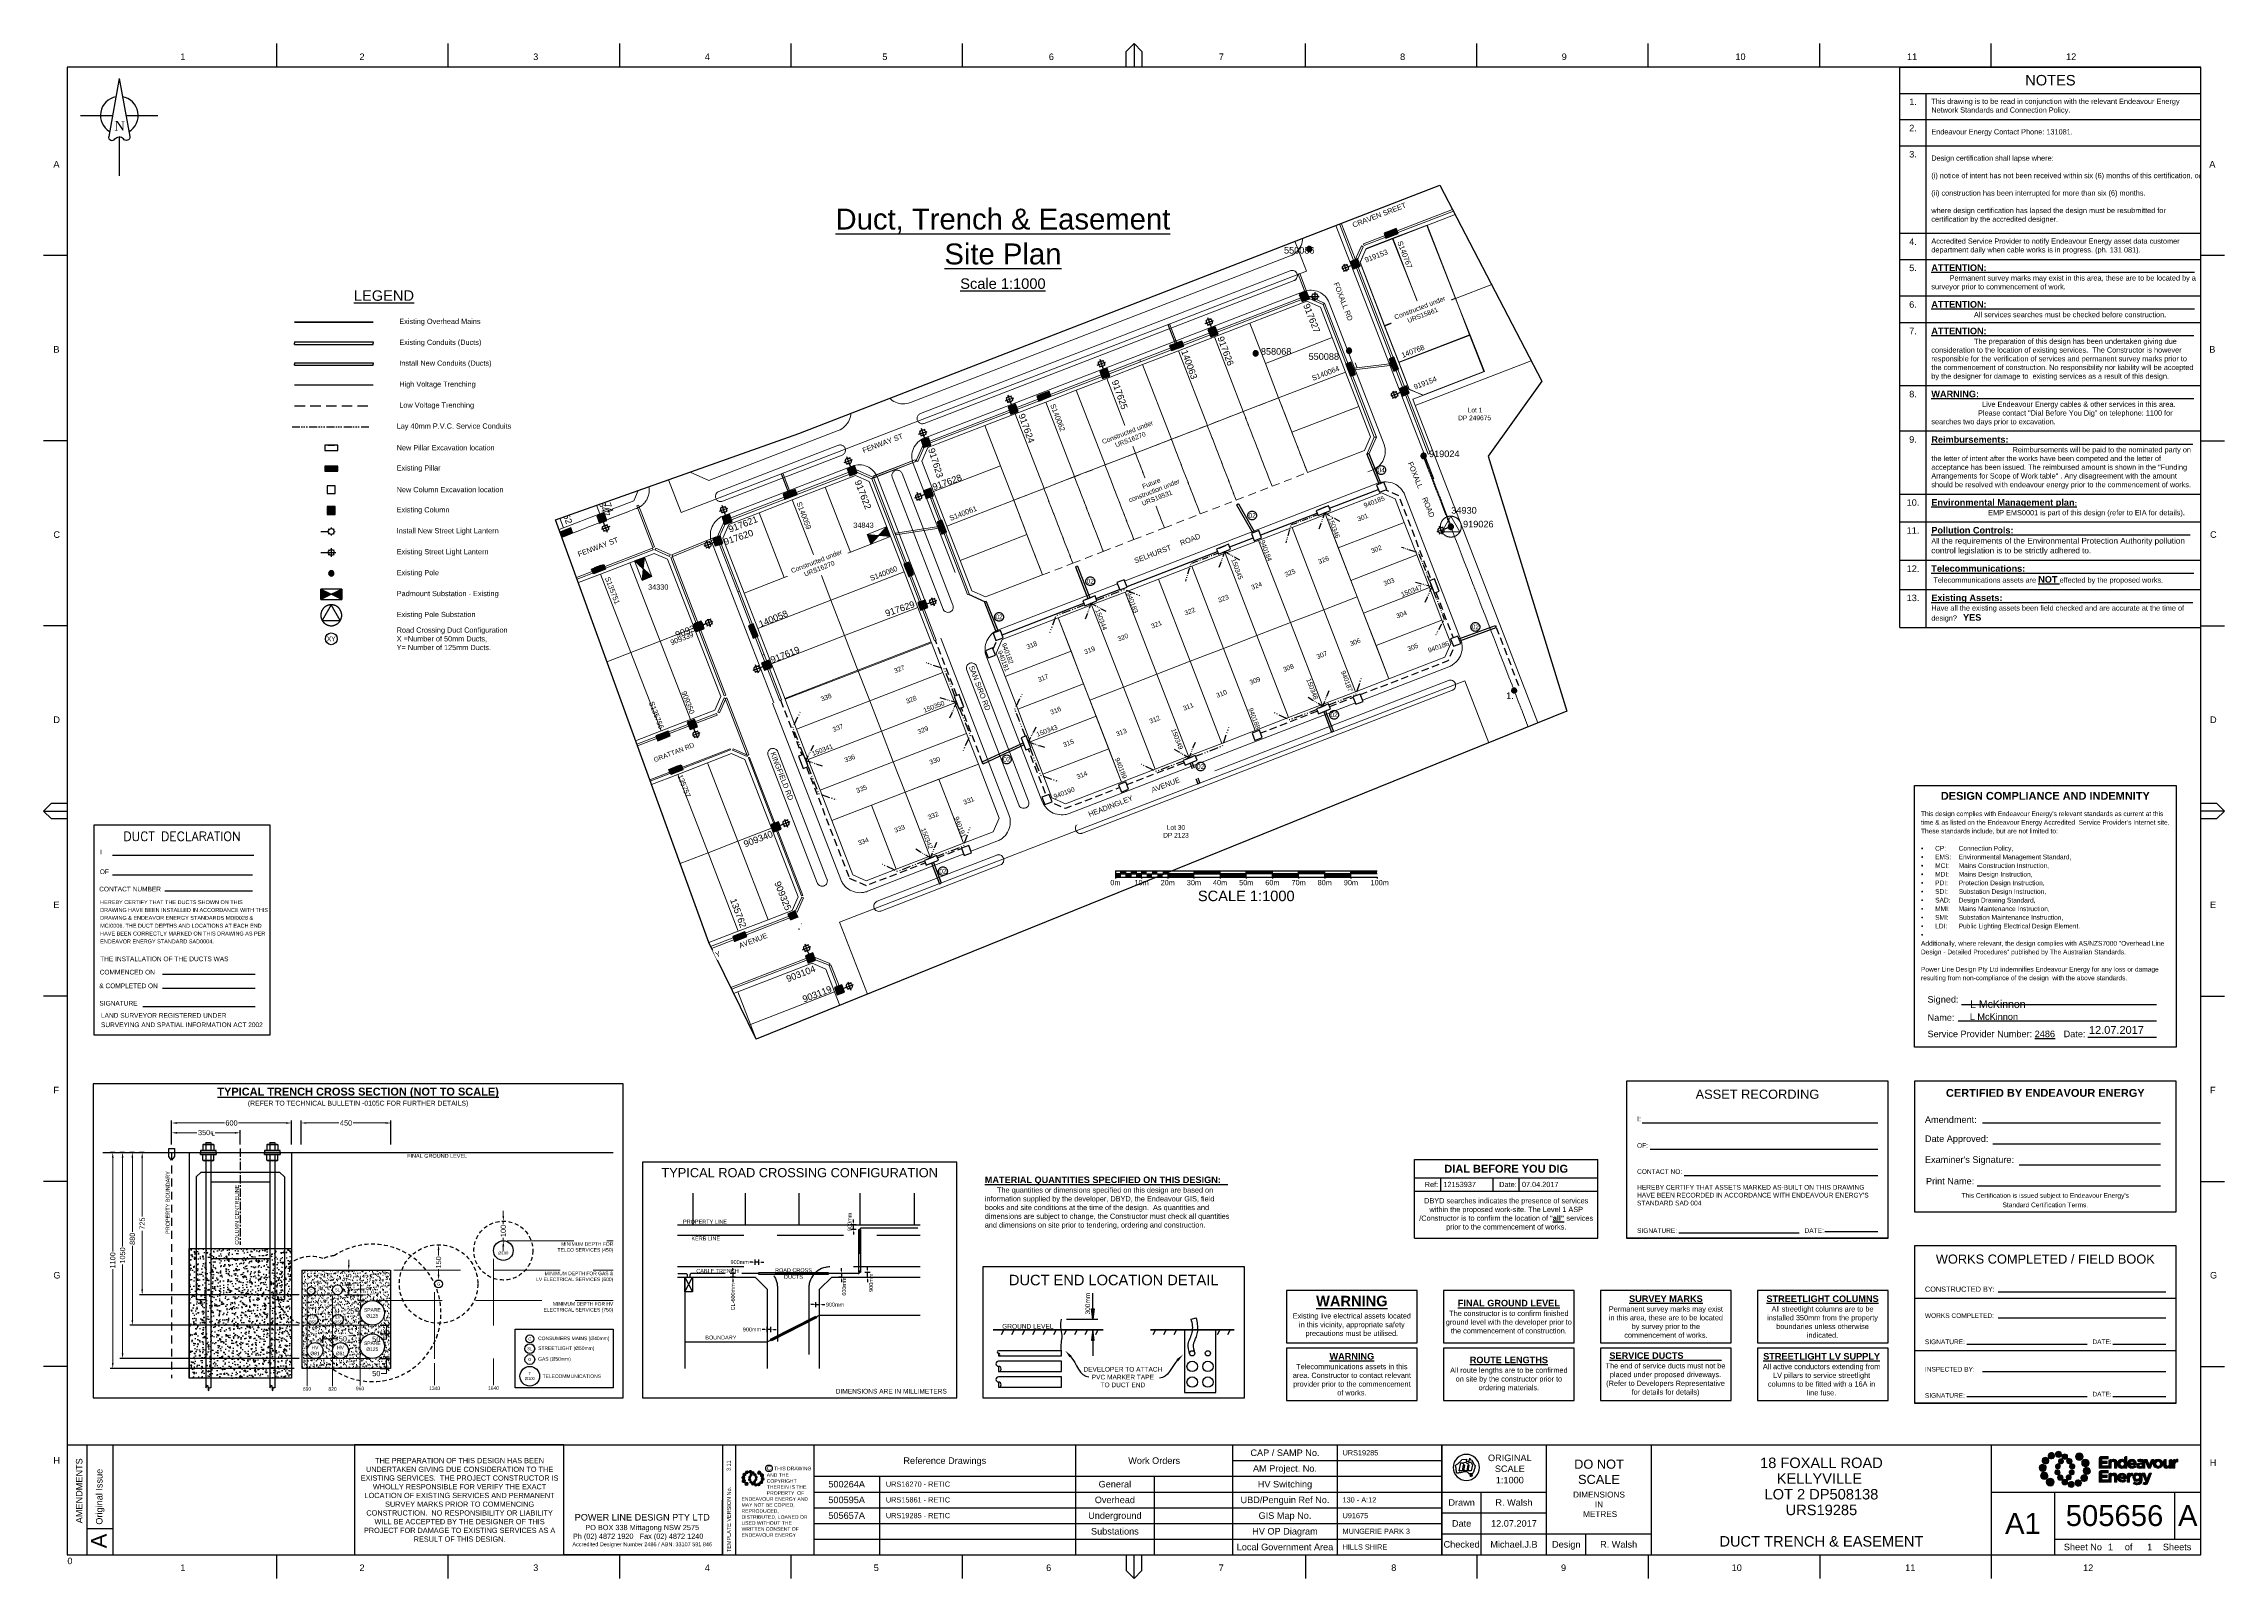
# Paper-space layout 'DTE' of a CAD drawing. Header units: metres, sheet in millimetres. Extents: x -9 to 824, y -9 to 577.
# The model-space entities are those that its viewports show. They can reach past a viewport. Long polylines and large blocks are cut down to what shows.
import ezdxf
from ezdxf import colors
from ezdxf.entities.mleader import LeaderData, LeaderLine
from ezdxf.enums import TextEntityAlignment as Align
from ezdxf.math import Vec2, Vec3

# ---------------------------------------------------------------- set-up
doc = ezdxf.new("R2010")
doc.units = ezdxf.units.M
for name, pattern in [('Cable Exist OH', [1, 1, 0]), ('CENTER', [50.8, 31.75, -6.35, 6.35, -6.35]), ('Dash', [5, 3, -2]), ('DASHED', [19.05, 12.7, -6.35]), ('IE Trench LV', [6, 4, -2]), ('PHANTOM', [6.15, 3, -0.75, 0.3, -0.75, 0.3, -0.75, 0.3]), ('PHANTOMX2', [6.6, 3, -0.75, 0.2, -0.75, 0.2, -0.75, 0.2, -0.75])]:
    doc.linetypes.add(name, pattern=pattern)
doc.layers.get('0').update_dxf_attribs({"color": 6})
for name, color, linetype, lineweight in [('_User Dimensions', 140, 'Continuous', 13), ('_User Miscellaneous1', 30, 'Continuous', 13), ('_User_LV_Exist', 5, 'Continuous', 35), ('Cadastre Developer_SP_EXT', 98, 'Continuous', 15), ('Cadastre Developer_SP_NEW', 92, 'Continuous', 15), ('Cadastre Land Parcels_SP_EXT', 118, 'Continuous', 15), ('Cadastre Road Names_SP_HV_LV_SL_EXT', 211, 'Continuous', 15)]:
    doc.layers.add(name, color=color, linetype=linetype, lineweight=lineweight)
doc.layers.add('_User Miscellaneous12', color=252, linetype='Continuous', lineweight=13, plot=False, transparency=0.5)
doc.layers.add('Cadastre Roads_SP_NEW', color=214, linetype='Continuous', lineweight=15, transparency=0.65)
for name, color, linetype in [('Duct_SP_NEW', 2, 'Continuous'), ('Equip_LV_NEW', 2, 'Continuous'), ('Equip_SP_SL_EXT', 7, 'Continuous'), ('Notes', 7, 'Continuous'), ('Services_SP_NEW_UG', 2, 'IE Trench LV'), ('SupportsOH_SP_TR_HV_LV_SL_EXT', 7, 'Continuous'), ('SupportsUG_SP_LV_EXT', 7, 'Continuous'), ('SupportsUG_SP_LV_NEW', 2, 'Continuous'), ('SupportsUG_SP_LV_SL_EXT', 7, 'Continuous'), ('SupportsUG_SP_LV_SL_NEW', 2, 'Continuous'), ('Trench_SP_NEW', 2, 'Continuous')]:
    doc.layers.add(name, color=color, linetype=linetype)
doc.layers.add('Features_HIDE', color=1, linetype='Continuous', plot=False)
doc.layers.add('Viewports', color=6, linetype='Continuous', plot=False)
doc.layers.get('Features_HIDE').off()
doc.styles.add('ARIAL', font='arial.ttf', dxfattribs={"height": 2})
doc.styles.add('COLUMN_LABEL', font='arial.ttf', dxfattribs={"height": 2})
doc.styles.add('Elec', font='romand__.ttf')
doc.styles.add('iecARIAL', font='arial.ttf', dxfattribs={"height": 2})
doc.styles.add('iecNAME', font='times.ttf')
doc.styles.add('ieISOCP', font='arial.ttf', dxfattribs={"height": 1.5})
doc.styles.add('POLE_LABEL', font='arial.ttf', dxfattribs={"height": 2})
doc.styles.add('SL_LABEL', font='arial.ttf', dxfattribs={"height": 2})
doc.styles.get("Standard").update_dxf_attribs({"font": 'arial.ttf'})
doc.linetypes.add('Cable o', pattern='A,3.5,-0.01,["O",Standard,S=1.25,R=0,X=0,Y=-0.63],-1.36', length=4.87)
doc.linetypes.add('IE Trench HV', pattern='A,4,-0.4,["/",Standard,S=2,R=0,X=0.25,Y=-1],-1.6', length=6)
doc.dimstyles.get("Standard").update_dxf_attribs({"dimtxt": 2, "dimasz": 3, "dimexe": 1, "dimexo": 3, "dimgap": 0.5, "dimtad": 0, "dimlfac": -1, "dimzin": 12, "dimdsep": 46, "dimtxsty": 'Standard', "dimcen": 1, "dimclrd": 256, "dimclre": 256, "dimclrt": 256, "dimadec": 0, "dimazin": 3, "dimtfac": 1, "dimtmove": 0, "dimatfit": 3, "dimfxl": 1, "dimfxlon": 1, "dimtolj": 1, "dimtzin": 0, "dimlwd": -1, "dimlwe": -1, "dimarcsym": 0})
pattern_1 = [(37.5, (21.25, 71.25), (-1.2, 36.706), [0, -28.956, 0, -32.385, 0, -30.9563]), (7.5, (21.25, 71.25), (33.714, 53.762), [0, -15.621, 0, -26.0985, 0, -10.001]), (327.5, (-2.18, 71.25), (59.3244, 0.108), [0, -9.525, 0, -34.29, 0, -44.7675]), (317.5, (-2.18, 71.25), (57.267, 16.72), [0, -4.7625, 0, -22.479, 0, -25.7175])]

# ---------------------------------------------------------------- blocks, each defined once
blk = doc.blocks.new('NorthPnt 11(NP11)')
for p, q in [((-19.7, 0), (-3.5, 0)), ((-0.1, -10.9), (-0.1, -30.8)), ((3.3, 0), (19.7, 0))]:
    blk.add_line(p, q)
for points in [[(-0.1, 18.8), (-5.4, -10.7, 0.877048), (-2.3, -11.9, -0.1543), (-0.1, -10.9, 0.090511)], [(-0.1, 18.8), (5.3, -10.7, -0.877048), (2.1, -11.9, 0.1543), (-0.1, -10.9, -0.090511)]]:
    blk.add_lwpolyline(points, format="xyb")
for start, end in [(100.5988, 238.8643), (300.0994, 80.4374)]:
    blk.add_arc((0, 0), 9.64, start, end)
at = {"style": 'iecNAME'}
blk.add_text('N', height=5.02, dxfattribs=at).set_placement((-2.6, -7.8))
blk = doc.blocks.new('*U276')
at = {"layer": 'Notes'}
for points in [[(0, 0), (2, 0), (2, 1.25), (0, 1.25)], [(2, 1.25), (4, 1.25), (4, 2.5), (2, 2.5)], [(4, 0), (6, 0), (6, 1.25), (4, 1.25)], [(6, 1.25), (8, 1.25), (8, 2.5), (6, 2.5)], [(8, 0), (10, 0), (10, 1.25), (8, 1.25)], [(10, 1.25), (12, 1.25), (12, 2.5), (10, 2.5)], [(12, 0), (14, 0), (14, 1.25), (12, 1.25)], [(14, 1.25), (16, 1.25), (16, 2.5), (14, 2.5)], [(16, 0), (18, 0), (18, 1.25), (16, 1.25)], [(18, 1.25), (20, 1.25), (20, 2.5), (18, 2.5)], [(20, 0), (30, 0), (30, 1.25), (20, 1.25)], [(30, 1.25), (40, 1.25), (40, 2.5), (30, 2.5)], [(40, 0), (50, 0), (50, 1.25), (40, 1.25)], [(50, 1.25), (60, 1.25), (60, 2.5), (50, 2.5)], [(60, 0), (70, 0), (70, 1.25), (60, 1.25)], [(70, 1.25), (80, 1.25), (80, 2.5), (70, 2.5)], [(80, 0), (90, 0), (90, 1.25), (80, 1.25)], [(90, 1.25), (100, 1.25), (100, 2.5), (90, 2.5)]]:
    blk.add_hatch(color=256, dxfattribs=at).paths.add_polyline_path(points)
for p, q in [((0, 2.5), (0, 0)), ((0, 2.5), (100, 2.5)), ((2, 1.25), (0, 1.25)), ((0, 1.25), (0, 0)), ((0, 0), (100, 0)), ((0, 0), (2, 0)), ((0, 0), (0, -0.5)), ((2, 2.5), (2, 1.25)), ((2, 0), (2, 1.25)), ((2, 1.25), (4, 1.25)), ((4, 1.25), (4, 2.5)), ((6, 1.25), (4, 1.25)), ((4, 1.25), (4, 0)), ((4, 0), (6, 0)), ((6, 2.5), (6, 1.25)), ((6, 0), (6, 1.25)), ((6, 1.25), (8, 1.25)), ((8, 1.25), (8, 2.5)), ((10, 1.25), (8, 1.25)), ((8, 1.25), (8, 0)), ((8, 0), (10, 0)), ((10, 2.5), (10, 1.25)), ((10, 1.25), (20, 1.25)), ((10, 0), (10, 1.25)), ((10, 0), (10, -0.5)), ((20, 1.25), (20, 2.5)), ((30, 1.25), (20, 1.25)), ((20, 1.25), (20, 0)), ((20, 0), (30, 0)), ((20, 0), (20, -0.5)), ((30, 2.5), (30, 1.25)), ((30, 0), (30, 1.25)), ((30, 1.25), (40, 1.25)), ((30, 0), (30, -0.5)), ((40, 1.25), (40, 2.5)), ((100, 1.26), (40, 1.25)), ((40, 1.25), (40, 0)), ((40, 0), (50, 0)), ((40, 0), (40, -0.5)), ((50, 0), (50, 2.5)), ((50, 0), (50, 1.25)), ((50, 0), (50, -0.5)), ((60, 0), (60, -0.5)), ((60.02, 0), (60.02, 2.5)), ((60.02, 0), (60.02, 1.25)), ((70, 0), (70, 2.5)), ((70, 0), (70, 1.25)), ((70.02, 0), (70.02, -0.5)), ((79.98, 0), (79.98, 2.5)), ((79.98, 0), (79.98, 1.25)), ((80, 0), (80, -0.5)), ((89.98, 0), (89.98, -0.5)), ((90.01, 0), (90.01, 2.5)), ((90.01, 0), (90.01, 1.25)), ((100.01, 0), (100.01, -0.5))]:
    blk.add_line(p, q, dxfattribs=at)
at = {"layer": 'Notes', "style": 'iecARIAL'}
for s, p in [('0m', (0, -2.04)), ('10m', (10, -2.04)), ('20m', (20, -2.04)), ('30m', (30, -2.04)), ('40m', (40, -2.04)), ('50m', (50, -2.04)), ('60m', (60, -2.04)), ('70m', (70, -2.04)), ('80m', (80, -2.04)), ('90m', (90, -2.04)), ('100m', (101, -2.04))]:
    blk.add_text(s, height=2, dxfattribs=at).set_placement(p, align=Align.MIDDLE_CENTER)
blk.add_text('SCALE 1:1000', height=4, dxfattribs=at).set_placement((50, -7.13), align=Align.MIDDLE)
blk = doc.blocks.new('Design Compliance & Indeminity')
at = {"layer": 'Notes'}
for p, q in [((16.64, 10), (92.5, 10)), ((17.96, 16.25), (92.5, 16.25)), ((66.21, 3.75), (92.5, 3.75))]:
    blk.add_line(p, q, dxfattribs=at)
blk.add_lwpolyline([(0, 100), (100, 100), (100, 0), (0, 0)], close=True, dxfattribs=at)
at = {"layer": 'Notes', "ltscale": 10, "insert": (50, 97.5), "char_height": 3, "attachment_point": 2}
blk.add_mtext('{\\fArial|b1|i0|c0|p34;DESIGN COMPLIANCE AND INDEMNITY}', dxfattribs=at)
at = {"layer": 'Notes', "lineweight": -3, "insert": (2.5, 25), "char_height": 1.8, "width": 93.5, "attachment_point": 7, "line_spacing_factor": 1.1}
blk.add_mtext('This design complies with Endeavour Energy\'s relevant standards as current at this time & as listed on the Endeavour Energy Accredited  Service Provider\'s Internet site. These standards include, but are not limited to:\\P\\P\\pi-5.4,l5.4,t5.4,14.4;{\\fSymbol|b0|i0|c2|p18;·^I}CP:^IConnection Policy,\\P{\\fSymbol|b0|i0|c2|p18;·^I}EMS: ^IEnvironmental Management Standard,\\P{\\fSymbol|b0|i0|c2|p18;·^I}MCI:^IMains Construction Instruction,\\P{\\fSymbol|b0|i0|c2|p18;·^I}MDI:^IMains Design Instruction,\\P{\\fSymbol|b0|i0|c2|p18;·^I}PDI:^IProtection Design Instruction,\\P{\\fSymbol|b0|i0|c2|p18;·^I}SDI:^ISubstation Design Instruction,\\P{\\fSymbol|b0|i0|c2|p18;·^I}SAD:^IDesign Drawing Standard,\\P{\\fSymbol|b0|i0|c2|p18;·^I}MMI:^IMains Maintenance Instruction,\\P{\\fSymbol|b0|i0|c2|p18;·^I}SMI:^ISubstation Maintenance Instruction,\\P{\\fSymbol|b0|i0|c2|p18;·^I}LDI:^IPublic Lighting Electrical Design Element.\\P\\pt5.4;{\\fSymbol|b0|i0|c2|p18;·^I}\\P\\pi0,l0,tz;Additionally, where relevant, the design complies with AS/NZS7000 "Overhead Line Design - Detailed Procedures" published by The Australian Standards.\\P\\PPower Line Design Pty Ltd indemnifies Endeavour Energy for any loss or damage resulting from non-compliance of the design  with the above standards.', dxfattribs=at)
at = {"layer": 'Notes', "char_height": 2.5, "attachment_point": 7}
for s, insert in [('Signed:', (5, 16.25)), ('Name:', (5, 10)), ('Service Provider Number: {\\L2486}', (5, 3.75)), ('Date:', (57, 3.75))]:
    blk.add_mtext(s, dxfattribs=dict(at, insert=insert))
blk = doc.blocks.new('*U299')
blk.add_hatch(color=256).paths.add_polyline_path([(-1, 0, 1), (1, 0, 1)])
blk.add_lwpolyline([(-1, 0, 1), (1, 0, 1)], format="xyb", close=True)
at = {"flags": 8}
blk.add_attdef('pNumber', text='', height=2, dxfattribs=at).set_placement((2.5, 2.5), align=Align.MIDDLE_CENTER)
at = {"style": 'POLE_LABEL', "flags": 9}
for tag, p in [('STRUCTURE_PLANT_NUMBER', (1.35, 0.03)), ('STREET_CODE', (1.35, -0.2))]:
    blk.add_attdef(tag, text='', height=0.2, dxfattribs=at).set_placement(p, align=Align.MIDDLE_LEFT)
at = {"flags": 1}
blk.add_attdef('Z', (1.35, -7.33), '', height=0.2, dxfattribs=at)
at = {"flags": 9}
for tag, p in [('OWNED_BY', (1.35, -0.4)), ('SPECIAL_USE', (1.35, -0.8)), ('STATE', (1.35, -1)), ('cLV', (1.35, -1.4)), ('hDepth', (1.35, -1.6)), ('hDia', (1.35, -1.8)), ('cHV', (1.35, -2)), ('cLinedev', (1.35, -3.4)), ('pExisting', (1.35, -3.8)), ('pFooting', (1.35, -4.4)), ('pNew', (1.35, -4.6)), ('pRelocate', (1.35, -5)), ('pRemove', (1.35, -5.2)), ('pReplace', (1.35, -5.4)), ('pStay', (1.35, -5.6)), ('pType', (1.35, -5.8)), ('cspan', (1.35, -6)), ('STREETNAME', (1.35, -6.2)), ('SUBURB', (1.35, -6.4)), ('OPERATED_BY', (1.36, -7.01)), ('PARENT', (1.35, -0.6)), ('USAGE', (1.35, -1.2)), ('LBRACKET', (1.35, -2.2)), ('LExisting', (1.35, -2.4)), ('LANTNUMBER', (1.35, -2.6)), ('LOther', (1.35, -2.8)), ('LRemove', (1.35, -3)), ('LEGEND', (1.35, -3.2)), ('LOCATION', (1.35, -3.6)), ('PFNUMBER', (1.35, -4)), ('NEWPFNUMBER', (1.35, -4.2)), ('NOTES', (1.35, -6.6)), ('MAINTAINED_BY', (1.36, -6.81))]:
    blk.add_attdef(tag, text='', height=0.2, dxfattribs=at).set_placement(p, align=Align.MIDDLE_LEFT)
blk = doc.blocks.new('*U304')
at = {"width": 0.9}
blk.add_attdef('ASSET_NUM', text='', height=2, dxfattribs=at).set_placement((4, 2), align=Align.MIDDLE_LEFT)
for tag, p, flags in [('SUBURB', (-2, 0), 1), ('STREETNAME', (-1.8, 0), 9), ('PARENT', (-1.6, 0), 9), ('NOTES', (-1.4, 0), 9), ('LOCATION', (-1.2, 0), 9), ('LEGEND', (-1, 0), 9), ('USAGE', (-0.8, 0), 9), ('SUPPORT_TYPE', (-0.6, 0), 9), ('STATE', (-0.4, 0), 9), ('OWNED_BY', (-0.2, 0), 9)]:
    blk.add_attdef(tag, p, '', height=0.2, rotation=270, dxfattribs=dict(flags=flags))
at = {"transparency": 33554687}
blk.add_wipeout([(1, 2.5), (1, -2.5), (-1, -2.5), (-1, 2.5)], dxfattribs=at)
blk.add_lwpolyline([(-1, 2.5), (-1, -1.25), (-1, 1.25), (-1, -2.5), (1, -2.5), (1, 2.5)], close=True)
blk = doc.blocks.new('PILLAR_EXT')
blk.add_hatch(color=256).paths.add_polyline_path([(-2.5, 1), (-2.5, -1), (2.5, -1), (2.5, 1)])
for p, q in [((-2.5, 0), (2.5, 0)), ((0, 1), (0, -1))]:
    blk.add_line(p, q)
at = {"ltscale": 10}
blk.add_line((2.5, 0), (-2.5, 0), dxfattribs=at)
blk.add_lwpolyline([(-2.5, -1), (-1.25, -1), (1.25, -1), (2.5, -1), (2.5, 1), (-2.5, 1)], close=True)
at = {"width": 0.9, "flags": 8}
blk.add_attdef('ASSET_NUM', text='', height=2, rotation=90, dxfattribs=at).set_placement((-2, 4), align=Align.MIDDLE_LEFT)
for tag, p, flags in [('OWNED_BY', (0, -0.2), 9), ('STATE', (0, -0.4), 9), ('SUPPORT_TYPE', (0, -0.6), 9), ('STREETNAME', (0, -1.8), 9), ('SUBURB', (0, -2), 1), ('USAGE', (0, -0.8), 9), ('LEGEND', (0, -1), 9), ('LOCATION', (0, -1.2), 9), ('NOTES', (0, -1.4), 9), ('PARENT', (0, -1.6), 9)]:
    blk.add_attdef(tag, p, '', height=0.2, dxfattribs=dict(flags=flags))
blk = doc.blocks.new('*U310')
at = {"ltscale": 10, "transparency": 33554687}
blk.add_wipeout([(-1.5, -1.5), (-1.5, 1.5), (1.5, 1.5), (1.5, -1.5)], dxfattribs=at)
blk.add_lwpolyline([(-1.5, 1.5), (-1.5, -1.5), (1.5, -1.5), (1.5, 1.5)], close=True)
at = {"width": 0.9, "flags": 8}
blk.add_attdef('ASSET_NUM', text='', height=2, dxfattribs=at).set_placement((4, 2), align=Align.MIDDLE_LEFT)
at = {"flags": 1}
blk.add_attdef('Z', (-2.35, -1.81), '', height=0.2, rotation=270, dxfattribs=at)
at = {"flags": 9}
for tag, p in [('NOTES', (-2, -1.81)), ('SUBURB', (-1.8, -1.81)), ('STREETNAME', (-1.6, -1.81)), ('LOCATION', (-1.4, -1.81)), ('LEGEND', (-1.2, -1.81)), ('USAGE', (-1, -1.81)), ('STATE', (-0.8, -1.81)), ('OWNED_BY', (-0.6, -1.81)), ('COLUMN_TYPE', (-0.4, -1.81)), ('STREET_CODE', (-0.2, -1.81)), ('STRUCTURE_PLANT_NUMBER', (0.03, -1.81))]:
    blk.add_attdef(tag, text='', height=0.2, rotation=270, dxfattribs=at).set_placement(p, align=Align.MIDDLE_LEFT)
blk = doc.blocks.new('*U309')
blk.add_hatch(color=256).paths.add_polyline_path([(1.5, -1.5), (1.5, 1.5), (-1.5, 1.5), (-1.5, -1.5)])
blk.add_lwpolyline([(1.5, 1.5), (-1.5, 1.5), (-1.5, -1.5), (1.5, -1.5)], close=True)
at = {"flags": 9}
for tag, style, p in [('STRUCTURE_PLANT_NUMBER', 'POLE_LABEL', (-1.81, -0.03)), ('STREET_CODE', 'COLUMN_LABEL', (-1.81, 0.2))]:
    blk.add_attdef(tag, text='', height=0.2, rotation=180, dxfattribs=dict(at, style=style)).set_placement(p, align=Align.MIDDLE_LEFT)
for tag, p in [('COLUMN_TYPE', (-1.81, 0.4)), ('STREETNAME', (-1.81, 1.6)), ('OWNED_BY', (-1.81, 0.6)), ('LOCATION', (-1.81, 1.4)), ('SUBURB', (-1.81, 1.8)), ('LEGEND', (-1.81, 1.2)), ('USAGE', (-1.81, 1)), ('NOTES', (-1.81, 2)), ('STATE', (-1.81, 0.8))]:
    blk.add_attdef(tag, text='', height=0.2, rotation=180, dxfattribs=at).set_placement(p, align=Align.MIDDLE_LEFT)
at = {"flags": 1}
blk.add_attdef('Z', (-1.81, 2.35), '', height=0.2, rotation=180, dxfattribs=at)
at = {"style": 'COLUMN_LABEL', "width": 0.9, "flags": 8}
blk.add_attdef('ASSET_NUM', text='', height=2, rotation=270, dxfattribs=at).set_placement((2, -4), align=Align.MIDDLE_LEFT)
blk = doc.blocks.new('SUB_POLE_EXT')
at = {"flags": 128}
for points in [[(-0.05, 4), (-0.15, 4), (-0.25, 3.99), (-0.34, 3.99), (-0.44, 3.98), (-0.54, 3.96), (-0.64, 3.95), (-0.73, 3.93), (-0.83, 3.91), (-0.92, 3.89), (-1.02, 3.87), (-1.11, 3.84), (-1.21, 3.81), (-1.3, 3.78), (-1.39, 3.75), (-1.49, 3.71), (-1.58, 3.68), (-1.67, 3.64), (-1.75, 3.59), (-1.84, 3.55), (-1.93, 3.5), (-2.01, 3.46), (-2.1, 3.41), (-2.18, 3.35), (-2.26, 3.3), (-2.34, 3.24), (-2.42, 3.18), (-2.5, 3.12), (-2.58, 3.06), (-2.65, 3), (-2.72, 2.93), (-2.79, 2.86), (-2.86, 2.79), (-2.93, 2.72), (-3, 2.65), (-3.06, 2.58), (-3.12, 2.5), (-3.18, 2.42), (-3.24, 2.34), (-3.3, 2.26), (-3.35, 2.18), (-3.41, 2.1), (-3.46, 2.01), (-3.5, 1.93), (-3.55, 1.84), (-3.59, 1.75), (-3.64, 1.67), (-3.68, 1.58), (-3.71, 1.49), (-3.75, 1.39), (-3.78, 1.3), (-3.81, 1.21), (-3.84, 1.11), (-3.87, 1.02), (-3.89, 0.92), (-3.91, 0.83), (-3.93, 0.73), (-3.95, 0.64), (-3.96, 0.54), (-3.98, 0.44), (-3.99, 0.34), (-3.99, 0.25), (-4, 0.15), (-4, 0.05), (-4, -0.05), (-4, -0.15), (-3.99, -0.25), (-3.99, -0.34), (-3.98, -0.44), (-3.96, -0.54), (-3.95, -0.64), (-3.93, -0.73), (-3.91, -0.83), (-3.89, -0.92), (-3.87, -1.02), (-3.84, -1.11), (-3.81, -1.21), (-3.78, -1.3), (-3.75, -1.39), (-3.71, -1.49), (-3.68, -1.58), (-3.64, -1.67), (-3.59, -1.75), (-3.55, -1.84), (-3.5, -1.93), (-3.46, -2.01), (-3.41, -2.1), (-3.35, -2.18), (-3.3, -2.26), (-3.24, -2.34), (-3.18, -2.42), (-3.12, -2.5), (-3.06, -2.58), (-3, -2.65), (-2.93, -2.72), (-2.86, -2.79), (-2.79, -2.86), (-2.72, -2.93), (-2.65, -3), (-2.58, -3.06), (-2.5, -3.12), (-2.42, -3.18), (-2.34, -3.24), (-2.26, -3.3), (-2.18, -3.35), (-2.1, -3.41), (-2.01, -3.46), (-1.93, -3.5), (-1.84, -3.55), (-1.75, -3.59), (-1.67, -3.64), (-1.58, -3.68), (-1.49, -3.71), (-1.39, -3.75), (-1.3, -3.78), (-1.21, -3.81), (-1.11, -3.84), (-1.02, -3.87), (-0.92, -3.89), (-0.83, -3.91), (-0.73, -3.93), (-0.64, -3.95), (-0.54, -3.96), (-0.44, -3.98), (-0.34, -3.99), (-0.25, -3.99), (-0.15, -4), (-0.05, -4), (0.05, -4), (0.15, -4), (0.25, -3.99), (0.34, -3.99), (0.44, -3.98), (0.54, -3.96), (0.64, -3.95), (0.73, -3.93), (0.83, -3.91), (0.92, -3.89), (1.02, -3.87), (1.11, -3.84), (1.21, -3.81), (1.3, -3.78), (1.39, -3.75), (1.49, -3.71), (1.58, -3.68), (1.67, -3.64), (1.75, -3.59), (1.84, -3.55), (1.93, -3.5), (2.01, -3.46), (2.1, -3.41), (2.18, -3.35), (2.26, -3.3), (2.34, -3.24), (2.42, -3.18), (2.5, -3.12), (2.58, -3.06), (2.65, -3), (2.72, -2.93), (2.79, -2.86), (2.86, -2.79), (2.93, -2.72), (3, -2.65), (3.06, -2.58), (3.12, -2.5), (3.18, -2.42), (3.24, -2.34), (3.3, -2.26), (3.35, -2.18), (3.41, -2.1), (3.46, -2.01), (3.5, -1.93), (3.55, -1.84), (3.59, -1.75), (3.64, -1.67), (3.68, -1.58), (3.71, -1.49), (3.75, -1.39), (3.78, -1.3), (3.81, -1.21), (3.84, -1.11), (3.87, -1.02), (3.89, -0.92), (3.91, -0.83), (3.93, -0.73), (3.95, -0.64), (3.96, -0.54), (3.98, -0.44), (3.99, -0.34), (3.99, -0.25), (4, -0.15), (4, -0.05), (4, 0.05), (4, 0.15), (3.99, 0.25), (3.99, 0.34), (3.98, 0.44), (3.96, 0.54), (3.95, 0.64), (3.93, 0.73), (3.91, 0.83), (3.89, 0.92), (3.87, 1.02), (3.84, 1.11), (3.81, 1.21), (3.78, 1.3), (3.75, 1.39), (3.71, 1.49), (3.68, 1.58), (3.64, 1.67), (3.59, 1.75), (3.55, 1.84), (3.5, 1.93), (3.46, 2.01), (3.41, 2.1), (3.35, 2.18), (3.3, 2.26), (3.24, 2.34), (3.18, 2.42), (3.12, 2.5), (3.06, 2.58), (3, 2.65), (2.93, 2.72), (2.86, 2.79), (2.79, 2.86), (2.72, 2.93), (2.65, 3), (2.58, 3.06), (2.5, 3.12), (2.42, 3.18), (2.34, 3.24), (2.26, 3.3), (2.18, 3.35), (2.1, 3.41), (2.01, 3.46), (1.93, 3.5), (1.84, 3.55), (1.75, 3.59), (1.67, 3.64), (1.58, 3.68), (1.49, 3.71), (1.39, 3.75), (1.3, 3.78), (1.21, 3.81), (1.11, 3.84), (1.02, 3.87), (0.92, 3.89), (0.83, 3.91), (0.73, 3.93), (0.64, 3.95), (0.54, 3.96), (0.44, 3.98), (0.34, 3.99), (0.25, 3.99), (0.15, 4), (0.05, 4)], [(0, 4), (-3.46, -2), (3.46, -2)]]:
    blk.add_lwpolyline(points, close=True, dxfattribs=at)
at = {"flags": 8}
blk.add_attdef('ASSET_NUM', text='', height=2.5, dxfattribs=at).set_placement((0, 7), align=Align.MIDDLE_CENTER)
for tag, flags, p in [('STREET_CODE', 9, (-1.38, 1.45)), ('NO_PHASES', 9, (-1.38, 1.05)), ('OPERATED_BY', 9, (-1.38, 0.65)), ('MAINTAINED_BY', 9, (-1.38, 0.45)), ('ORIENTATION', 9, (-1.38, 0.25)), ('OWNED_BY', 9, (-1.38, 0.05)), ('CONSTRUCTED_VOLTAGE', 9, (-1.13, 0.75)), ('OPERATING_VOLTAGE', 9, (-1.13, 0.35)), ('STATE', 9, (-1.38, -0.35)), ('USAGE', 9, (-1.38, -0.75)), ('LEGEND', 9, (-1.38, -0.95)), ('SUBURB', 9, (-1.38, -1.15)), ('STREETNAME', 9, (-1.38, -1.35)), ('LOCATION', 9, (-1.38, -1.55)), ('NOTES', 9, (-1.38, -1.75)), ('Z', 1, (-1.38, -1.95)), ('SECONDARY_VOLTAGE', 9, (-1.13, -0.65)), ('SUBSTATION_TYPE', 9, (-1.13, -1.05))]:
    blk.add_attdef(tag, text='', height=0.1, dxfattribs=dict(flags=flags)).set_placement(p, align=Align.MIDDLE_LEFT)
blk = doc.blocks.new('SL_LANTERN_EXT')
at = {"flags": 9}
for tag, p in [('LRATECODE', (-7.4, 0)), ('LOUTREACHVOCAB', (-7.2, 0)), ('LOUTREACH', (-7, 0)), ('LANTNUMBER', (-6.6, 0)), ('LNEW', (-6.4, 0)), ('LMASTVOCAB', (-6.2, 0)), ('LMAST', (-6, 0)), ('LLAMPVOCAB', (-5.8, 0)), ('LLAMP', (-5.6, 0)), ('LEXIST', (-5.4, 0)), ('LCHARGE3PERCENT', (-5.2, 0)), ('LCHARGE3', (-5, 0)), ('LCHARGE2PERCENT', (-4.8, 0)), ('LCHARGE2', (-4.6, 0)), ('LCHARGE1PERCENT', (-4.4, 0)), ('LCHARGE1', (-4.2, 0)), ('LCATEGORY', (-4, 0)), ('LBRACKETVOCAB', (-3.8, 0)), ('LBRACKET', (-3.6, 0)), ('LKINGHEIGHT', (-3.4, 0)), ('CREPLACE', (-3.2, 0)), ('CREMOVE', (-3, 0)), ('CNUMBER', (-2.8, 0)), ('CNEW', (-2.6, 0)), ('CEXIST', (-2.4, 0)), ('USAGE', (-2.2, 0)), ('STATE', (-2, 0))]:
    blk.add_attdef(tag, text='', height=0.001, rotation=270, dxfattribs=at).set_placement(p, align=Align.MIDDLE_LEFT)
for tag, p in [('LREMOVE', (0, -7.6)), ('LREPLACE', (0, -7.8)), ('LTYPE', (0, -8)), ('LTYPEVOCAB', (0, -8.2)), ('LEGEND', (0, -8.4)), ('SUBURB', (0, -8.6)), ('STREETNAME', (0, -8.8)), ('LOCATION', (0, -9)), ('NOTES', (0, -9.2)), ('MAINTAINED_BY', (0, -9.86))]:
    blk.add_attdef(tag, text='', height=0.001, dxfattribs=at).set_placement(p, align=Align.MIDDLE_LEFT)
blk.add_attdef('OPERATED_BY', (0, -9.61), '', height=0.001, dxfattribs=at)
at = {"transparency": 33554687}
blk.add_wipeout([(5.69, 0), (5.06, -1.06), (4, -1.69), (2.94, -1.06), (2.31, 0), (2.94, 1.06), (4, 1.69), (5.06, 1.06)], dxfattribs=at)
for p, q in [((0, 0), (4, 0)), ((2.94, 1.06), (3.2, 0.8)), ((4, 1.69), (4, 0)), ((5.06, 1.06), (4.8, 0.8)), ((2.94, -1.06), (3.2, -0.8)), ((4, 0), (5.69, 0)), ((4, 0), (4, -1.69)), ((5.06, -1.06), (4.8, -0.8))]:
    blk.add_line(p, q)
blk.add_circle((4, 0), 1.12)
at = {"flags": 9}
for tag, p in [('OWNED_BY', (-1.8, 0)), ('ORIENTATION', (-1.6, 0)), ('OPERATING_VOLTAGE', (-1.4, 0)), ('NO_PHASES', (-1.2, 0)), ('LANTERN_TYPE', (-1, 0)), ('LANTERN_PURPOSE', (-0.8, 0)), ('CONTROL_TYPE', (-0.6, 0)), ('CONSTRUCTED_VOLTAGE', (-0.4, 0))]:
    blk.add_attdef(tag, text='', height=0.001, rotation=270, dxfattribs=at).set_placement(p, align=Align.MIDDLE_LEFT)
at = {"style": 'SL_LABEL', "flags": 9}
blk.add_attdef('STREET_CODE', text='', height=0.001, rotation=270, dxfattribs=at).set_placement((0, 0), align=Align.MIDDLE_LEFT)
at = {"flags": 1}
blk.add_attdef('Z', (0, 0), '', height=0.001, rotation=270, dxfattribs=at)
at = {"width": 0.9}
blk.add_attdef('LNUMBER', text='', height=1, dxfattribs=at).set_placement((7, -1), align=Align.MIDDLE_LEFT)
blk = doc.blocks.new('*U529')
at = {"transparency": 33554687, "flags": 9}
for tag, p in [('LNEW', (-6.4, 0)), ('LMASTVOCAB', (-6.2, 0)), ('LMAST', (-6, 0)), ('LLAMPVOCAB', (-5.8, 0)), ('LLAMP', (-5.6, 0)), ('LEXIST', (-5.4, 0)), ('LCHARGE3PERCENT', (-5.2, 0)), ('LCHARGE3', (-5, 0)), ('LCHARGE2PERCENT', (-4.8, 0)), ('LCHARGE2', (-4.6, 0)), ('LCHARGE1PERCENT', (-4.4, 0)), ('LCHARGE1', (-4.2, 0)), ('LCATEGORY', (-4, 0)), ('LBRACKETVOCAB', (-3.8, 0)), ('LBRACKET', (-3.6, 0)), ('LKINGHEIGHT', (-3.4, 0)), ('CREPLACE', (-3.2, 0)), ('CREMOVE', (-3, 0)), ('CNUMBER', (-2.8, 0)), ('CNEW', (-2.6, 0)), ('CEXIST', (-2.4, 0)), ('USAGE', (-2.2, 0)), ('STATE', (-2, 0))]:
    blk.add_attdef(tag, text='', height=0.2, rotation=270, dxfattribs=at).set_placement(p, align=Align.MIDDLE_LEFT)
at = {"transparency": 33554687}
blk.add_wipeout([(5.69, 0), (5.06, -1.06), (4, -1.69), (2.94, -1.06), (2.31, 0), (2.94, 1.06), (4, 1.69), (5.06, 1.06)], dxfattribs=at)
for p, q in [((0, 0), (2.88, 0)), ((2.94, 1.06), (3.2, 0.8)), ((4, 1.5), (4, 1.12)), ((5.06, 1.06), (4.8, 0.8)), ((2.94, -1.06), (3.2, -0.8)), ((4, -1.12), (4, -1.5)), ((5.06, -1.06), (4.8, -0.8)), ((5.13, 0), (5.5, 0))]:
    blk.add_line(p, q, dxfattribs=at)
blk.add_circle((4, 0), 1.12, dxfattribs=at)
at = {"transparency": 33554687, "flags": 9}
for tag, p in [('LANTNUMBER', (-1.4, 2.6)), ('LOUTREACH', (-1.4, 2.2)), ('LOUTREACHVOCAB', (-1.4, 2)), ('LRATECODE', (-1.4, 1.8)), ('LREMOVE', (-1.4, 1.6)), ('LREPLACE', (-1.4, 1.4)), ('LTYPE', (-1.4, 1.2)), ('LTYPEVOCAB', (-1.4, 1)), ('LEGEND', (-1.4, 0.8)), ('SUBURB', (-1.4, 0.6)), ('STREETNAME', (-1.4, 0.4)), ('LOCATION', (-1.4, 0.2)), ('OWNED_BY', (-1.8, 0)), ('ORIENTATION', (-1.6, 0)), ('OPERATING_VOLTAGE', (-1.4, 0)), ('MAINTAINED_BY', (-1.4, -0.66)), ('NOTES', (-1.4, 0)), ('NO_PHASES', (-1.2, 0)), ('LANTERN_TYPE', (-1, 0)), ('LANTERN_PURPOSE', (-0.8, 0)), ('CONTROL_TYPE', (-0.6, 0)), ('CONSTRUCTED_VOLTAGE', (-0.4, 0))]:
    blk.add_attdef(tag, text='', height=0.2, rotation=270, dxfattribs=at).set_placement(p, align=Align.MIDDLE_LEFT)
at = {"transparency": 33554687, "style": 'SL_LABEL', "flags": 8}
blk.add_attdef('ASSET_NUM', text='', height=1, dxfattribs=at).set_placement((7, 1), align=Align.MIDDLE_LEFT)
at = {"transparency": 33554687}
for tag, p, height, flags in [('OPERATED_BY', (-1.4, -0.41), 0.2, 9), ('Z', (0, 0), 0.001, 1)]:
    blk.add_attdef(tag, p, '', height=height, rotation=270, dxfattribs=dict(at, flags=flags))
at = {"transparency": 33554687, "style": 'SL_LABEL', "flags": 9}
blk.add_attdef('STREET_CODE', text='', height=0.001, rotation=270, dxfattribs=at).set_placement((0, 0), align=Align.MIDDLE_LEFT)
at = {"transparency": 33554687, "flags": 8}
blk.add_attdef('LNUMBER', text='', height=1, dxfattribs=at).set_placement((7, -1), align=Align.MIDDLE_LEFT)
blk = doc.blocks.new('*U318')
blk.add_circle((0, 0), 2.25)
at = {"width": 0.9}
blk.add_attdef('CODE', text='', height=1.8, dxfattribs=at).set_placement((0, 0), align=Align.MIDDLE_CENTER)
at = {"flags": 1}
blk.add_attdef('Z', (0, 0), '', height=0.2, dxfattribs=at)
blk = doc.blocks.new('SUB_PADMOUNT_EXT')
at = {"ltscale": 10}
h = blk.add_hatch(color=256, dxfattribs=at)
h.dxf.hatch_style = 1
h.paths.add_polyline_path([(4, -2), (0, 0), (4, 2)])
h.paths.add_polyline_path([(-4, -2), (-4, 2), (0, 0)])
blk.add_line((4, 2), (-4, -2))
blk.add_lwpolyline([(-4, -2), (4, -2), (4, 2), (-4, 2)], close=True)
at = {"ltscale": 10, "flags": 128}
for points in [[(-4, -2), (-4, 2), (0, 0)], [(4, -2), (0, 0), (4, 2)]]:
    blk.add_lwpolyline(points, close=True, dxfattribs=at)
at = {"flags": 8}
blk.add_attdef('ASSET_NUM', text='', height=2.5, dxfattribs=at).set_placement((0, 5), align=Align.MIDDLE_CENTER)
for tag, flags, p in [('STREET_CODE', 9, (1.5, 0)), ('OPERATING_VOLTAGE', 9, (1.5, -0.4)), ('ORIENTATION', 9, (1.5, -0.6)), ('OWNED_BY', 9, (1.5, -0.8)), ('OPERATED_BY', 9, (1.5, -1)), ('CONSTRUCTED_VOLTAGE', 9, (1.5, -1.4)), ('SECONDARY_VOLTAGE', 9, (1.5, -1.6)), ('STATE', 9, (1.5, -1.8)), ('SUBSTATION_TYPE', 9, (1.5, -2.2)), ('SUBURB', 9, (1.5, -2.8)), ('STREETNAME', 9, (1.5, -3)), ('Z', 1, (1.5, -3.6)), ('NO_PHASES', 9, (1.5, -0.2)), ('MAINTAINED_BY', 9, (1.5, -1.2)), ('PARENT', 9, (1.5, -2)), ('USAGE', 9, (1.5, -2.4)), ('LEGEND', 9, (1.5, -2.6)), ('LOCATION', 9, (1.5, -3.2)), ('NOTES', 9, (1.5, -3.4))]:
    blk.add_attdef(tag, text='', height=0.2, dxfattribs=dict(flags=flags)).set_placement(p, align=Align.MIDDLE_LEFT)
blk = doc.blocks.new('EE_LOGO_SMALL')
at = {"layer": 'Notes'}
h = blk.add_hatch(color=256, dxfattribs=at)
edge = h.paths.add_edge_path()
edge.add_spline(control_points=[(-8.4, 2), (-9.2, 2), (-9.8, 1.4), (-9.8, 0.7), (-9.9, -0.1), (-9.3, -0.7), (-8.6, -0.8), (-7.8, -0.8), (-7.2, -0.2), (-7.1, 0.5), (-7.1, 1.3), (-7.7, 1.9), (-8.4, 2)], knot_values=[0, 0, 0, 0, 1, 1, 1, 2, 2, 2, 3, 3, 3, 4, 4, 4, 4], degree=3, periodic=0)
h = blk.add_hatch(color=256, dxfattribs=at)
edge = h.paths.add_edge_path()
edge.add_spline(control_points=[(-6.8, 4.5), (-7.4, 4.8), (-8.2, 4.6), (-8.6, 4), (-8.9, 3.4), (-8.7, 2.6), (-8.1, 2.2), (-7.5, 1.9), (-6.7, 2.1), (-6.3, 2.7), (-6, 3.3), (-6.2, 4.1), (-6.8, 4.5)], knot_values=[0, 0, 0, 0, 1, 1, 1, 2, 2, 2, 3, 3, 3, 4, 4, 4, 4], degree=3, periodic=0)
h = blk.add_hatch(color=256, dxfattribs=at)
edge = h.paths.add_edge_path()
edge.add_spline(control_points=[(-4.2, 5.9), (-4.6, 6.5), (-5.3, 6.6), (-5.9, 6.3), (-6.4, 5.9), (-6.6, 5.1), (-6.2, 4.6), (-5.9, 4), (-5.1, 3.8), (-4.6, 4.2), (-4, 4.6), (-3.8, 5.3), (-4.2, 5.9)], knot_values=[0, 0, 0, 0, 1, 1, 1, 2, 2, 2, 3, 3, 3, 4, 4, 4, 4], degree=3, periodic=0)
h = blk.add_hatch(color=256, dxfattribs=at)
edge = h.paths.add_edge_path()
edge.add_spline(control_points=[(-1.3, 5.9), (-1.4, 6.5), (-2, 7), (-2.6, 6.9), (-3.3, 6.9), (-3.7, 6.3), (-3.7, 5.6), (-3.6, 5), (-3, 4.5), (-2.4, 4.6), (-1.7, 4.7), (-1.3, 5.2), (-1.3, 5.9)], knot_values=[0, 0, 0, 0, 1, 1, 1, 2, 2, 2, 3, 3, 3, 4, 4, 4, 4], degree=3, periodic=0)
h = blk.add_hatch(color=256, dxfattribs=at)
edge = h.paths.add_edge_path()
edge.add_spline(control_points=[(-2.5, 2.1), (-3, 2.2), (-3.5, 1.9), (-3.6, 1.3), (-3.7, 0.8), (-3.4, 0.3), (-2.9, 0.2), (-2.4, 0.1), (-1.9, 0.4), (-1.8, 0.9), (-1.7, 1.5), (-2, 2), (-2.5, 2.1)], knot_values=[0, 0, 0, 0, 1, 1, 1, 2, 2, 2, 3, 3, 3, 4, 4, 4, 4], degree=3, periodic=0)
h = blk.add_hatch(color=256, dxfattribs=at)
edge = h.paths.add_edge_path()
edge.add_spline(control_points=[(1, 4.9), (1, 4.3), (0.5, 3.8), (-0.1, 3.8), (-0.7, 3.8), (-1.2, 4.3), (-1.2, 4.9), (-1.2, 5.5), (-0.7, 6), (-0.1, 6), (0.5, 6), (1, 5.5), (1, 4.9)], knot_values=[0, 0, 0, 0, 1, 1, 1, 2, 2, 2, 3, 3, 3, 4, 4, 4, 4], degree=3, periodic=0)
edge = h.paths.add_edge_path()
edge.add_spline(control_points=[(-1.4, 4), (-1.9, 4.1), (-2.4, 3.8), (-2.5, 3.3), (-2.6, 2.7), (-2.3, 2.2), (-1.8, 2.1), (-1.3, 2), (-0.7, 2.3), (-0.6, 2.9), (-0.5, 3.4), (-0.9, 3.9), (-1.4, 4)], knot_values=[0, 0, 0, 0, 1, 1, 1, 2, 2, 2, 3, 3, 3, 4, 4, 4, 4], degree=3, periodic=0)
h = blk.add_hatch(color=256, dxfattribs=at)
edge = h.paths.add_edge_path()
edge.add_spline(control_points=[(2.3, 2.4), (2.8, 2.8), (2.8, 3.4), (2.4, 3.9), (2, 4.3), (1.4, 4.3), (0.9, 3.9), (0.5, 3.6), (0.5, 2.9), (0.9, 2.5), (1.2, 2), (1.9, 2), (2.3, 2.4)], knot_values=[0, 0, 0, 0, 1, 1, 1, 2, 2, 2, 3, 3, 3, 4, 4, 4, 4], degree=3, periodic=0)
edge = h.paths.add_edge_path()
edge.add_spline(control_points=[(1, 4.9), (1, 4.3), (0.5, 3.8), (-0.1, 3.8), (-0.7, 3.8), (-1.2, 4.3), (-1.2, 4.9), (-1.2, 5.5), (-0.7, 6), (-0.1, 6), (0.5, 6), (1, 5.5), (1, 4.9)], knot_values=[0, 0, 0, 0, 1, 1, 1, 2, 2, 2, 3, 3, 3, 4, 4, 4, 4], degree=3, periodic=0)
h = blk.add_hatch(color=256, dxfattribs=at)
edge = h.paths.add_edge_path()
edge.add_spline(control_points=[(1, 4.9), (1, 4.3), (0.5, 3.8), (-0.1, 3.8), (-0.7, 3.8), (-1.2, 4.3), (-1.2, 4.9), (-1.2, 5.5), (-0.7, 6), (-0.1, 6), (0.5, 6), (1, 5.5), (1, 4.9)], knot_values=[0, 0, 0, 0, 1, 1, 1, 2, 2, 2, 3, 3, 3, 4, 4, 4, 4], degree=3, periodic=0)
edge = h.paths.add_edge_path(flags=16)
edge.add_spline(control_points=[(1, 4.9), (1, 4.3), (0.5, 3.8), (-0.1, 3.8), (-0.7, 3.8), (-1.2, 4.3), (-1.2, 4.9), (-1.2, 5.5), (-0.7, 6), (-0.1, 6), (0.5, 6), (1, 5.5), (1, 4.9)], knot_values=[0, 0, 0, 0, 1, 1, 1, 2, 2, 2, 3, 3, 3, 4, 4, 4, 4], degree=3, periodic=0)
h = blk.add_hatch(color=256, dxfattribs=at)
edge = h.paths.add_edge_path()
edge.add_spline(control_points=[(3, 0.2), (3.5, 0.3), (3.8, 0.9), (3.7, 1.4), (3.6, 1.9), (3, 2.3), (2.5, 2.1), (1.9, 2), (1.6, 1.4), (1.8, 0.9), (1.9, 0.4), (2.5, 0.1), (3, 0.2)], knot_values=[0, 0, 0, 0, 1, 1, 1, 2, 2, 2, 3, 3, 3, 4, 4, 4, 4], degree=3, periodic=0)
h = blk.add_hatch(color=256, dxfattribs=at)
edge = h.paths.add_edge_path()
edge.add_spline(control_points=[(7, 4.9), (7, 4), (6.3, 3.4), (5.5, 3.4), (4.6, 3.4), (4, 4), (4, 4.9), (4, 5.7), (4.6, 6.4), (5.5, 6.4), (6.3, 6.4), (7, 5.7), (7, 4.9)], knot_values=[0, 0, 0, 0, 1, 1, 1, 2, 2, 2, 3, 3, 3, 4, 4, 4, 4], degree=3, periodic=0)
h = blk.add_hatch(color=256, dxfattribs=at)
edge = h.paths.add_edge_path()
edge.add_spline(control_points=[(8.4, 1.1), (9.1, 1.5), (9.4, 2.3), (9.1, 3), (8.8, 3.7), (7.9, 4.1), (7.2, 3.8), (6.5, 3.4), (6.2, 2.6), (6.5, 1.9), (6.8, 1.2), (7.7, 0.8), (8.4, 1.1)], knot_values=[0, 0, 0, 0, 1, 1, 1, 2, 2, 2, 3, 3, 3, 4, 4, 4, 4], degree=3, periodic=0)
h = blk.add_hatch(color=256, dxfattribs=at)
edge = h.paths.add_edge_path()
edge.add_spline(control_points=[(8.3, -1.9), (9, -1.9), (9.7, -1.4), (9.7, -0.6), (9.7, 0.1), (9.2, 0.8), (8.4, 0.8), (7.7, 0.8), (7, 0.3), (7, -0.5), (6.9, -1.2), (7.5, -1.9), (8.3, -1.9)], knot_values=[0, 0, 0, 0, 1, 1, 1, 2, 2, 2, 3, 3, 3, 4, 4, 4, 4], degree=3, periodic=0)
h = blk.add_hatch(color=256, dxfattribs=at)
edge = h.paths.add_edge_path()
edge.add_spline(control_points=[(-8.5, -1.1), (-9.2, -1.4), (-9.6, -2.3), (-9.3, -3), (-8.9, -3.7), (-8.1, -4), (-7.4, -3.7), (-6.7, -3.4), (-6.3, -2.5), (-6.6, -1.8), (-7, -1.1), (-7.8, -0.8), (-8.5, -1.1)], knot_values=[0, 0, 0, 0, 1, 1, 1, 2, 2, 2, 3, 3, 3, 4, 4, 4, 4], degree=3, periodic=0)
h = blk.add_hatch(color=256, dxfattribs=at)
edge = h.paths.add_edge_path()
edge.add_spline(control_points=[(-7.1, -4.8), (-7.1, -4), (-6.5, -3.3), (-5.6, -3.3), (-4.8, -3.3), (-4.1, -4), (-4.1, -4.8), (-4.1, -5.7), (-4.8, -6.3), (-5.6, -6.3), (-6.5, -6.3), (-7.1, -5.7), (-7.1, -4.8)], knot_values=[0, 0, 0, 0, 1, 1, 1, 2, 2, 2, 3, 3, 3, 4, 4, 4, 4], degree=3, periodic=0)
h = blk.add_hatch(color=256, dxfattribs=at)
edge = h.paths.add_edge_path()
edge.add_spline(control_points=[(-3.1, -0.2), (-3.7, -0.3), (-4, -0.8), (-3.8, -1.4), (-3.7, -1.9), (-3.2, -2.2), (-2.6, -2.1), (-2.1, -1.9), (-1.8, -1.4), (-1.9, -0.9), (-2.1, -0.3), (-2.6, 0), (-3.1, -0.2)], knot_values=[0, 0, 0, 0, 1, 1, 1, 2, 2, 2, 3, 3, 3, 4, 4, 4, 4], degree=3, periodic=0)
h = blk.add_hatch(color=256, dxfattribs=at)
edge = h.paths.add_edge_path()
edge.add_spline(control_points=[(-2.5, -2.3), (-2.9, -2.7), (-3, -3.4), (-2.6, -3.8), (-2.2, -4.2), (-1.5, -4.3), (-1.1, -3.9), (-0.7, -3.5), (-0.6, -2.8), (-1, -2.4), (-1.4, -2), (-2, -1.9), (-2.5, -2.3)], knot_values=[0, 0, 0, 0, 1, 1, 1, 2, 2, 2, 3, 3, 3, 4, 4, 4, 4], degree=3, periodic=0)
h = blk.add_hatch(color=256, dxfattribs=at)
edge = h.paths.add_edge_path()
edge.add_spline(control_points=[(-1.2, -4.8), (-1.2, -4.2), (-0.7, -3.7), (-0.1, -3.7), (0.5, -3.7), (1, -4.2), (1, -4.8), (1, -5.4), (0.5, -5.9), (-0.1, -5.9), (-0.7, -5.9), (-1.2, -5.4), (-1.2, -4.8)], knot_values=[0, 0, 0, 0, 1, 1, 1, 2, 2, 2, 3, 3, 3, 4, 4, 4, 4], degree=3, periodic=0)
h = blk.add_hatch(color=256, dxfattribs=at)
edge = h.paths.add_edge_path()
edge.add_spline(control_points=[(1.2, -3.9), (1.7, -4.1), (2.2, -3.7), (2.3, -3.2), (2.5, -2.7), (2.1, -2.2), (1.6, -2.1), (1.1, -2), (0.6, -2.3), (0.5, -2.8), (0.4, -3.3), (0.7, -3.8), (1.2, -3.9)], knot_values=[0, 0, 0, 0, 1, 1, 1, 2, 2, 2, 3, 3, 3, 4, 4, 4, 4], degree=3, periodic=0)
h = blk.add_hatch(color=256, dxfattribs=at)
edge = h.paths.add_edge_path()
edge.add_spline(control_points=[(1.2, -5.8), (1.3, -6.5), (1.8, -6.9), (2.5, -6.9), (3.1, -6.8), (3.6, -6.2), (3.5, -5.6), (3.4, -5), (2.9, -4.5), (2.2, -4.6), (1.6, -4.6), (1.1, -5.2), (1.2, -5.8)], knot_values=[0, 0, 0, 0, 1, 1, 1, 2, 2, 2, 3, 3, 3, 4, 4, 4, 4], degree=3, periodic=0)
h = blk.add_hatch(color=256, dxfattribs=at)
edge = h.paths.add_edge_path()
edge.add_spline(control_points=[(2.4, -2), (2.9, -2.1), (3.4, -1.8), (3.5, -1.3), (3.6, -0.8), (3.3, -0.3), (2.8, -0.2), (2.2, -0.1), (1.7, -0.4), (1.6, -0.9), (1.5, -1.4), (1.8, -1.9), (2.4, -2)], knot_values=[0, 0, 0, 0, 1, 1, 1, 2, 2, 2, 3, 3, 3, 4, 4, 4, 4], degree=3, periodic=0)
h = blk.add_hatch(color=256, dxfattribs=at)
edge = h.paths.add_edge_path()
edge.add_spline(control_points=[(4, -5.8), (4.4, -6.4), (5.2, -6.6), (5.7, -6.2), (6.3, -5.8), (6.5, -5.1), (6.1, -4.5), (5.7, -4), (5, -3.8), (4.4, -4.2), (3.8, -4.5), (3.7, -5.3), (4, -5.8)], knot_values=[0, 0, 0, 0, 1, 1, 1, 2, 2, 2, 3, 3, 3, 4, 4, 4, 4], degree=3, periodic=0)
h = blk.add_hatch(color=256, dxfattribs=at)
edge = h.paths.add_edge_path()
edge.add_spline(control_points=[(6.7, -4.4), (7.3, -4.8), (8.1, -4.6), (8.4, -4), (8.8, -3.3), (8.6, -2.6), (8, -2.2), (7.3, -1.8), (6.6, -2.1), (6.2, -2.7), (5.8, -3.3), (6, -4.1), (6.7, -4.4)], knot_values=[0, 0, 0, 0, 1, 1, 1, 2, 2, 2, 3, 3, 3, 4, 4, 4, 4], degree=3, periodic=0)
at = {"layer": 'Notes', "lineweight": 0}
for points in [[(1.8, 2.1), (1.8, 2.1)], [(-2, -2.1), (-2, -2.1)]]:
    blk.add_lwpolyline(points, dxfattribs=at)
for points in [[(-8.4, 2), (-9.2, 2), (-9.8, 1.4), (-9.8, 0.7), (-9.9, -0.1), (-9.3, -0.7), (-8.6, -0.8), (-7.8, -0.8), (-7.2, -0.2), (-7.1, 0.5), (-7.1, 1.3), (-7.7, 1.9), (-8.4, 2)], [(-6.8, 4.5), (-7.4, 4.8), (-8.2, 4.6), (-8.6, 4), (-8.9, 3.4), (-8.7, 2.6), (-8.1, 2.2), (-7.5, 1.9), (-6.7, 2.1), (-6.3, 2.7), (-6, 3.3), (-6.2, 4.1), (-6.8, 4.5)], [(-4.2, 5.9), (-4.6, 6.5), (-5.3, 6.6), (-5.9, 6.3), (-6.4, 5.9), (-6.6, 5.1), (-6.2, 4.6), (-5.9, 4), (-5.1, 3.8), (-4.6, 4.2), (-4, 4.6), (-3.8, 5.3), (-4.2, 5.9)], [(-1.3, 5.9), (-1.4, 6.5), (-2, 7), (-2.6, 6.9), (-3.3, 6.9), (-3.7, 6.3), (-3.7, 5.6), (-3.6, 5), (-3, 4.5), (-2.4, 4.6), (-1.7, 4.7), (-1.3, 5.2), (-1.3, 5.9)], [(-2.5, 2.1), (-3, 2.2), (-3.5, 1.9), (-3.6, 1.3), (-3.7, 0.8), (-3.4, 0.3), (-2.9, 0.2), (-2.4, 0.1), (-1.9, 0.4), (-1.8, 0.9), (-1.7, 1.5), (-2, 2), (-2.5, 2.1)], [(-1.4, 4), (-1.9, 4.1), (-2.4, 3.8), (-2.5, 3.3), (-2.6, 2.7), (-2.3, 2.2), (-1.8, 2.1), (-1.3, 2), (-0.7, 2.3), (-0.6, 2.9), (-0.5, 3.4), (-0.9, 3.9), (-1.4, 4)], [(1, 4.9), (1, 4.3), (0.5, 3.8), (-0.1, 3.8), (-0.7, 3.8), (-1.2, 4.3), (-1.2, 4.9), (-1.2, 5.5), (-0.7, 6), (-0.1, 6), (0.5, 6), (1, 5.5), (1, 4.9)], [(1, 4.9), (1, 4.3), (0.5, 3.8), (-0.1, 3.8), (-0.7, 3.8), (-1.2, 4.3), (-1.2, 4.9), (-1.2, 5.5), (-0.7, 6), (-0.1, 6), (0.5, 6), (1, 5.5), (1, 4.9)], [(2.3, 2.4), (2.8, 2.8), (2.8, 3.4), (2.4, 3.9), (2, 4.3), (1.4, 4.3), (0.9, 3.9), (0.5, 3.6), (0.5, 2.9), (0.9, 2.5), (1.2, 2), (1.9, 2), (2.3, 2.4)], [(3, 0.2), (3.5, 0.3), (3.8, 0.9), (3.7, 1.4), (3.6, 1.9), (3, 2.3), (2.5, 2.1), (1.9, 2), (1.6, 1.4), (1.8, 0.9), (1.9, 0.4), (2.5, 0.1), (3, 0.2)], [(7, 4.9), (7, 4), (6.3, 3.4), (5.5, 3.4), (4.6, 3.4), (4, 4), (4, 4.9), (4, 5.7), (4.6, 6.4), (5.5, 6.4), (6.3, 6.4), (7, 5.7), (7, 4.9)], [(8.4, 1.1), (9.1, 1.5), (9.4, 2.3), (9.1, 3), (8.8, 3.7), (7.9, 4.1), (7.2, 3.8), (6.5, 3.4), (6.2, 2.6), (6.5, 1.9), (6.8, 1.2), (7.7, 0.8), (8.4, 1.1)], [(8.3, -1.9), (9, -1.9), (9.7, -1.4), (9.7, -0.6), (9.7, 0.1), (9.2, 0.8), (8.4, 0.8), (7.7, 0.8), (7, 0.3), (7, -0.5), (6.9, -1.2), (7.5, -1.9), (8.3, -1.9)], [(-8.5, -1.1), (-9.2, -1.4), (-9.6, -2.3), (-9.3, -3), (-8.9, -3.7), (-8.1, -4), (-7.4, -3.7), (-6.7, -3.4), (-6.3, -2.5), (-6.6, -1.8), (-7, -1.1), (-7.8, -0.8), (-8.5, -1.1)], [(-7.1, -4.8), (-7.1, -4), (-6.5, -3.3), (-5.6, -3.3), (-4.8, -3.3), (-4.1, -4), (-4.1, -4.8), (-4.1, -5.7), (-4.8, -6.3), (-5.6, -6.3), (-6.5, -6.3), (-7.1, -5.7), (-7.1, -4.8)], [(-3.1, -0.2), (-3.7, -0.3), (-4, -0.8), (-3.8, -1.4), (-3.7, -1.9), (-3.2, -2.2), (-2.6, -2.1), (-2.1, -1.9), (-1.8, -1.4), (-1.9, -0.9), (-2.1, -0.3), (-2.6, 0), (-3.1, -0.2)], [(-2.5, -2.3), (-2.9, -2.7), (-3, -3.4), (-2.6, -3.8), (-2.2, -4.2), (-1.5, -4.3), (-1.1, -3.9), (-0.7, -3.5), (-0.6, -2.8), (-1, -2.4), (-1.4, -2), (-2, -1.9), (-2.5, -2.3)], [(-1.2, -4.8), (-1.2, -4.2), (-0.7, -3.7), (-0.1, -3.7), (0.5, -3.7), (1, -4.2), (1, -4.8), (1, -5.4), (0.5, -5.9), (-0.1, -5.9), (-0.7, -5.9), (-1.2, -5.4), (-1.2, -4.8)], [(1.2, -3.9), (1.7, -4.1), (2.2, -3.7), (2.3, -3.2), (2.5, -2.7), (2.1, -2.2), (1.6, -2.1), (1.1, -2), (0.6, -2.3), (0.5, -2.8), (0.4, -3.3), (0.7, -3.8), (1.2, -3.9)], [(1.2, -5.8), (1.3, -6.5), (1.8, -6.9), (2.5, -6.9), (3.1, -6.8), (3.6, -6.2), (3.5, -5.6), (3.4, -5), (2.9, -4.5), (2.2, -4.6), (1.6, -4.6), (1.1, -5.2), (1.2, -5.8)], [(2.4, -2), (2.9, -2.1), (3.4, -1.8), (3.5, -1.3), (3.6, -0.8), (3.3, -0.3), (2.8, -0.2), (2.2, -0.1), (1.7, -0.4), (1.6, -0.9), (1.5, -1.4), (1.8, -1.9), (2.4, -2)], [(4, -5.8), (4.4, -6.4), (5.2, -6.6), (5.7, -6.2), (6.3, -5.8), (6.5, -5.1), (6.1, -4.5), (5.7, -4), (5, -3.8), (4.4, -4.2), (3.8, -4.5), (3.7, -5.3), (4, -5.8)], [(6.7, -4.4), (7.3, -4.8), (8.1, -4.6), (8.4, -4), (8.8, -3.3), (8.6, -2.6), (8, -2.2), (7.3, -1.8), (6.6, -2.1), (6.2, -2.7), (5.8, -3.3), (6, -4.1), (6.7, -4.4)]]:
    blk.add_open_spline(points, degree=3, knots=[0, 0, 0, 0, 1, 1, 1, 2, 2, 2, 3, 3, 3, 4, 4, 4, 4], dxfattribs=at)
blk = doc.blocks.new('EE_COPYRIGHT_A1')
at = {"layer": 'Notes'}
blk.add_circle((9.53, -0.82), 1.15, dxfattribs=at)
at = {"xscale": 0.4, "yscale": 0.4, "zscale": 0.4}
blk.add_blockref('EE_LOGO_SMALL', (3.96, -4.29), dxfattribs=at)
at = {"layer": 'Notes', "insert": (0, 0), "char_height": 1.25, "width": 24.1208, "attachment_point": 1, "style": 'ARIAL'}
blk.add_mtext('\\pt8.75;               ^I{\\H1.2x;C } THIS DRAWING\\P\\pi-8.75,l8.75,t8.75,20;       ^IAND THE ^I\\P\\pi0,t8.75;COPYRIGHT\\P\\pi-8.75,t1.25,8.75;^I^ITHEREIN IS THE PROPERTY  OF \\P\\pi0,l0,t1.25;ENDEAVOUR ENERGY AND MAY NOT BE COPIED, REPRODUCED, DISTRIBUTED, LOANED OR USED WITHOUT THE WRITTEN CONSENT OF ENDEAVOUR ENERGY', dxfattribs=at)
blk = doc.blocks.new('EE_LOGO')
h = blk.add_hatch(color=256)
edge = h.paths.add_edge_path()
edge.add_spline(control_points=[(-25.34, 1.94), (-26.08, 1.98), (-26.72, 1.41), (-26.77, 0.66), (-26.81, -0.09), (-26.24, -0.72), (-25.49, -0.77), (-24.74, -0.81), (-24.1, -0.24), (-24.06, 0.51), (-24.02, 1.25), (-24.59, 1.89), (-25.34, 1.94)], knot_values=[0, 0, 0, 0, 1, 1, 1, 2, 2, 2, 3, 3, 3, 4, 4, 4, 4], degree=3, periodic=0)
h = blk.add_hatch(color=256)
edge = h.paths.add_edge_path()
edge.add_spline(control_points=[(-23.73, 4.46), (-24.34, 4.81), (-25.13, 4.61), (-25.49, 3.99), (-25.85, 3.38), (-25.64, 2.59), (-25.03, 2.23), (-24.41, 1.87), (-23.63, 2.08), (-23.27, 2.69), (-22.91, 3.31), (-23.12, 4.1), (-23.73, 4.46)], knot_values=[0, 0, 0, 0, 1, 1, 1, 2, 2, 2, 3, 3, 3, 4, 4, 4, 4], degree=3, periodic=0)
h = blk.add_hatch(color=256)
edge = h.paths.add_edge_path()
edge.add_spline(control_points=[(-21.12, 5.87), (-21.48, 6.44), (-22.24, 6.61), (-22.81, 6.24), (-23.37, 5.88), (-23.54, 5.12), (-23.17, 4.55), (-22.81, 3.98), (-22.05, 3.82), (-21.48, 4.19), (-20.92, 4.55), (-20.75, 5.31), (-21.12, 5.87)], knot_values=[0, 0, 0, 0, 1, 1, 1, 2, 2, 2, 3, 3, 3, 4, 4, 4, 4], degree=3, periodic=0)
h = blk.add_hatch(color=256)
edge = h.paths.add_edge_path()
edge.add_spline(control_points=[(-19.43, 2.06), (-19.94, 2.17), (-20.44, 1.84), (-20.55, 1.33), (-20.66, 0.82), (-20.34, 0.32), (-19.83, 0.21), (-19.32, 0.1), (-18.81, 0.42), (-18.71, 0.93), (-18.59, 1.44), (-18.92, 1.95), (-19.43, 2.06)], knot_values=[0, 0, 0, 0, 1, 1, 1, 2, 2, 2, 3, 3, 3, 4, 4, 4, 4], degree=3, periodic=0)
h = blk.add_hatch(color=256)
edge = h.paths.add_edge_path()
edge.add_spline(control_points=[(-18.27, 5.87), (-18.34, 6.5), (-18.91, 6.97), (-19.54, 6.9), (-20.18, 6.84), (-20.65, 6.27), (-20.58, 5.63), (-20.52, 4.99), (-19.95, 4.53), (-19.31, 4.59), (-18.67, 4.66), (-18.21, 5.23), (-18.27, 5.87)], knot_values=[0, 0, 0, 0, 1, 1, 1, 2, 2, 2, 3, 3, 3, 4, 4, 4, 4], degree=3, periodic=0)
h = blk.add_hatch(color=256)
edge = h.paths.add_edge_path()
edge.add_spline(control_points=[(-15.91, 4.86), (-15.91, 4.26), (-16.4, 3.77), (-17, 3.77), (-17.6, 3.77), (-18.08, 4.26), (-18.08, 4.86), (-18.08, 5.46), (-17.6, 5.95), (-17, 5.95), (-16.4, 5.95), (-15.91, 5.46), (-15.91, 4.86)], knot_values=[0, 0, 0, 0, 1, 1, 1, 2, 2, 2, 3, 3, 3, 4, 4, 4, 4], degree=3, periodic=0)
edge = h.paths.add_edge_path()
edge.add_spline(control_points=[(-18.29, 3.97), (-18.8, 4.08), (-19.3, 3.76), (-19.41, 3.25), (-19.52, 2.74), (-19.2, 2.23), (-18.69, 2.12), (-18.18, 2.01), (-17.67, 2.33), (-17.56, 2.84), (-17.45, 3.35), (-17.78, 3.86), (-18.29, 3.97)], knot_values=[0, 0, 0, 0, 1, 1, 1, 2, 2, 2, 3, 3, 3, 4, 4, 4, 4], degree=3, periodic=0)
h = blk.add_hatch(color=256)
edge = h.paths.add_edge_path()
edge.add_spline(control_points=[(-14.59, 2.36), (-14.16, 2.75), (-14.12, 3.41), (-14.51, 3.84), (-14.89, 4.27), (-15.55, 4.31), (-15.99, 3.93), (-16.42, 3.54), (-16.46, 2.88), (-16.07, 2.45), (-15.69, 2.01), (-15.02, 1.98), (-14.59, 2.36)], knot_values=[0, 0, 0, 0, 1, 1, 1, 2, 2, 2, 3, 3, 3, 4, 4, 4, 4], degree=3, periodic=0)
edge = h.paths.add_edge_path()
edge.add_spline(control_points=[(-15.91, 4.86), (-15.91, 4.26), (-16.4, 3.77), (-17, 3.77), (-17.6, 3.77), (-18.08, 4.26), (-18.08, 4.86), (-18.08, 5.46), (-17.6, 5.95), (-17, 5.95), (-16.4, 5.95), (-15.91, 5.46), (-15.91, 4.86)], knot_values=[0, 0, 0, 0, 1, 1, 1, 2, 2, 2, 3, 3, 3, 4, 4, 4, 4], degree=3, periodic=0)
h = blk.add_hatch(color=256)
edge = h.paths.add_edge_path()
edge.add_spline(control_points=[(-15.91, 4.86), (-15.91, 4.26), (-16.4, 3.77), (-17, 3.77), (-17.6, 3.77), (-18.08, 4.26), (-18.08, 4.86), (-18.08, 5.46), (-17.6, 5.95), (-17, 5.95), (-16.4, 5.95), (-15.91, 5.46), (-15.91, 4.86)], knot_values=[0, 0, 0, 0, 1, 1, 1, 2, 2, 2, 3, 3, 3, 4, 4, 4, 4], degree=3, periodic=0)
edge = h.paths.add_edge_path(flags=16)
edge.add_spline(control_points=[(-15.91, 4.86), (-15.91, 4.26), (-16.4, 3.77), (-17, 3.77), (-17.6, 3.77), (-18.08, 4.26), (-18.08, 4.86), (-18.08, 5.46), (-17.6, 5.95), (-17, 5.95), (-16.4, 5.95), (-15.91, 5.46), (-15.91, 4.86)], knot_values=[0, 0, 0, 0, 1, 1, 1, 2, 2, 2, 3, 3, 3, 4, 4, 4, 4], degree=3, periodic=0)
h = blk.add_hatch(color=256)
edge = h.paths.add_edge_path()
edge.add_spline(control_points=[(-13.94, 0.18), (-13.41, 0.32), (-13.09, 0.87), (-13.23, 1.4), (-13.37, 1.93), (-13.92, 2.25), (-14.45, 2.11), (-14.98, 1.97), (-15.3, 1.42), (-15.16, 0.89), (-15.02, 0.36), (-14.47, 0.04), (-13.94, 0.18)], knot_values=[0, 0, 0, 0, 1, 1, 1, 2, 2, 2, 3, 3, 3, 4, 4, 4, 4], degree=3, periodic=0)
h = blk.add_hatch(color=256)
edge = h.paths.add_edge_path()
edge.add_spline(control_points=[(-9.93, 4.86), (-9.93, 4.03), (-10.61, 3.35), (-11.44, 3.35), (-12.28, 3.35), (-12.95, 4.03), (-12.95, 4.86), (-12.95, 5.69), (-12.28, 6.37), (-11.44, 6.37), (-10.61, 6.37), (-9.93, 5.69), (-9.93, 4.86)], knot_values=[0, 0, 0, 0, 1, 1, 1, 2, 2, 2, 3, 3, 3, 4, 4, 4, 4], degree=3, periodic=0)
h = blk.add_hatch(color=256)
edge = h.paths.add_edge_path()
edge.add_spline(control_points=[(-8.55, 1.13), (-7.83, 1.45), (-7.5, 2.29), (-7.82, 3.01), (-8.14, 3.73), (-8.98, 4.06), (-9.7, 3.74), (-10.42, 3.42), (-10.75, 2.58), (-10.43, 1.86), (-10.11, 1.14), (-9.27, 0.81), (-8.55, 1.13)], knot_values=[0, 0, 0, 0, 1, 1, 1, 2, 2, 2, 3, 3, 3, 4, 4, 4, 4], degree=3, periodic=0)
h = blk.add_hatch(color=256)
edge = h.paths.add_edge_path()
edge.add_spline(control_points=[(-8.66, -1.92), (-7.91, -1.96), (-7.27, -1.39), (-7.23, -0.64), (-7.19, 0.1), (-7.76, 0.74), (-8.51, 0.78), (-9.25, 0.83), (-9.89, 0.26), (-9.94, -0.49), (-9.98, -1.24), (-9.41, -1.88), (-8.66, -1.92)], knot_values=[0, 0, 0, 0, 1, 1, 1, 2, 2, 2, 3, 3, 3, 4, 4, 4, 4], degree=3, periodic=0)
h = blk.add_hatch(color=256)
edge = h.paths.add_edge_path()
edge.add_spline(control_points=[(-3.85, 0.44), (-3.85, 0.44), (-3.85, 4.25), (-3.85, 4.3), (-3.85, 4.35), (-3.85, 4.86), (-3.29, 4.86), (-2.74, 4.86), (-0.49, 4.86), (-0.49, 4.86), (-0.49, 4.86), (-0.49, 4), (-0.49, 4), (-0.49, 4), (-2.89, 4), (-2.89, 4), (-2.89, 4), (-2.89, 3.1), (-2.89, 3.1), (-2.89, 3.1), (-0.8, 3.1), (-0.8, 3.1), (-0.8, 3.1), (-0.8, 2.23), (-0.8, 2.23), (-0.8, 2.23), (-2.89, 2.23), (-2.89, 2.23), (-2.89, 2.23), (-2.89, 1.31), (-2.89, 1.31), (-2.89, 1.31), (-0.49, 1.31), (-0.49, 1.31), (-0.49, 1.31), (-0.49, 0.44), (-0.49, 0.44), (-0.49, 0.44), (-3.85, 0.44), (-3.85, 0.44)], knot_values=[0, 0, 0, 0, 1, 1, 1, 2, 2, 2, 3, 3, 3, 4, 4, 4, 5, 5, 5, 6, 6, 6, 7, 7, 7, 8, 8, 8, 9, 9, 9, 10, 10, 10, 11, 11, 11, 12, 12, 12, 13, 13, 13, 13], degree=3, periodic=0)
h = blk.add_hatch(color=256)
edge = h.paths.add_edge_path()
edge.add_spline(control_points=[(1.94, 0.44), (1.94, 0.44), (1.94, 2.33), (1.94, 2.33), (1.94, 2.78), (1.73, 3.02), (1.36, 3.02), (1, 3.02), (0.76, 2.78), (0.76, 2.33), (0.76, 2.33), (0.76, 0.44), (0.76, 0.44), (0.76, 0.44), (-0.2, 0.44), (-0.2, 0.44), (-0.2, 0.44), (-0.2, 3.21), (-0.2, 3.27), (-0.2, 3.33), (-0.2, 3.82), (0.36, 3.82), (0.76, 3.82), (0.76, 3.82), (0.76, 3.82), (0.76, 3.82), (0.76, 3.35), (0.76, 3.35), (0.98, 3.63), (1.27, 3.89), (1.75, 3.89), (2.48, 3.89), (2.9, 3.41), (2.9, 2.63), (2.9, 2.63), (2.9, 0.44), (2.9, 0.44), (2.9, 0.44), (1.94, 0.44), (1.94, 0.44)], knot_values=[0, 0, 0, 0, 1, 1, 1, 2, 2, 2, 3, 3, 3, 4, 4, 4, 5, 5, 5, 6, 6, 6, 7, 7, 7, 8, 8, 8, 9, 9, 9, 10, 10, 10, 11, 11, 11, 12, 12, 12, 13, 13, 13, 13], degree=3, periodic=0)
h = blk.add_hatch(color=256)
edge = h.paths.add_edge_path(flags=16)
edge.add_spline(control_points=[(5.8, 2.13), (5.8, 2.69), (5.43, 3.07), (4.98, 3.07), (4.53, 3.07), (4.15, 2.7), (4.15, 2.13), (4.15, 2.13), (4.15, 2.12), (4.15, 2.12), (4.15, 1.56), (4.53, 1.19), (4.98, 1.19), (5.43, 1.19), (5.8, 1.56), (5.8, 2.12), (5.8, 2.12), (5.8, 2.13), (5.8, 2.13)], knot_values=[0, 0, 0, 0, 1, 1, 1, 2, 2, 2, 3, 3, 3, 4, 4, 4, 5, 5, 5, 6, 6, 6, 6], degree=3, periodic=0)
edge = h.paths.add_edge_path()
edge.add_spline(control_points=[(5.79, 0.44), (5.79, 0.44), (5.79, 0.92), (5.79, 0.92), (5.55, 0.6), (5.23, 0.37), (4.73, 0.37), (3.94, 0.37), (3.19, 0.99), (3.19, 2.12), (3.19, 2.12), (3.19, 2.13), (3.19, 2.13), (3.19, 3.26), (3.93, 3.88), (4.73, 3.88), (5.24, 3.88), (5.56, 3.65), (5.79, 3.38), (5.79, 3.38), (5.79, 4.27), (5.79, 4.3), (5.79, 4.34), (5.79, 4.86), (6.34, 4.86), (6.73, 4.86), (6.75, 4.86), (6.75, 4.86), (6.75, 4.86), (6.75, 0.44), (6.75, 0.44), (6.75, 0.44), (5.79, 0.44), (5.79, 0.44)], knot_values=[0, 0, 0, 0, 1, 1, 1, 2, 2, 2, 3, 3, 3, 4, 4, 4, 5, 5, 5, 6, 6, 6, 7, 7, 7, 8, 8, 8, 9, 9, 9, 10, 10, 10, 11, 11, 11, 11], degree=3, periodic=0)
h = blk.add_hatch(color=256)
edge = h.paths.add_edge_path()
edge.add_spline(control_points=[(8.69, 3.89), (7.7, 3.89), (7.01, 3.09), (7.01, 2.13), (7.01, 2.13), (7.01, 2.12), (7.01, 2.12), (7.01, 1.08), (7.77, 0.37), (8.78, 0.37), (9.39, 0.37), (9.85, 0.61), (10.16, 1), (10.16, 1), (9.62, 1.48), (9.62, 1.48), (9.35, 1.24), (9.12, 1.14), (8.79, 1.14), (8.33, 1.13), (8, 1.49), (7.95, 1.86), (7.91, 2.18), (7.93, 2.29), (7.95, 2.43), (8.02, 2.85), (8.29, 3.12), (8.69, 3.12), (9.09, 3.12), (9.34, 2.83), (9.4, 2.4), (9.4, 2.4), (8.14, 2.4), (8.14, 2.4), (8.14, 2.4), (8.12, 1.8), (8.64, 1.8), (9.17, 1.8), (10.32, 1.8), (10.32, 1.8), (10.33, 1.89), (10.34, 1.95), (10.34, 2.04), (10.34, 2.04), (10.34, 2.05), (10.34, 2.05), (10.34, 3.01), (9.82, 3.89), (8.69, 3.89)], knot_values=[0, 0, 0, 0, 1, 1, 1, 2, 2, 2, 3, 3, 3, 4, 4, 4, 5, 5, 5, 6, 6, 6, 7, 7, 7, 8, 8, 8, 9, 9, 9, 10, 10, 10, 11, 11, 11, 12, 12, 12, 13, 13, 13, 14, 14, 14, 15, 15, 15, 16, 16, 16, 16], degree=3, periodic=0)
h = blk.add_hatch(color=256)
edge = h.paths.add_edge_path(flags=16)
edge.add_spline(control_points=[(12.69, 1.8), (12.53, 1.88), (12.31, 1.93), (12.08, 1.93), (11.67, 1.93), (11.42, 1.77), (11.42, 1.46), (11.42, 1.46), (11.42, 1.45), (11.42, 1.45), (11.42, 1.19), (11.63, 1.04), (11.94, 1.04), (12.39, 1.04), (12.69, 1.29), (12.69, 1.63), (12.69, 1.63), (12.69, 1.8), (12.69, 1.8)], knot_values=[0, 0, 0, 0, 1, 1, 1, 2, 2, 2, 3, 3, 3, 4, 4, 4, 5, 5, 5, 6, 6, 6, 6], degree=3, periodic=0)
edge = h.paths.add_edge_path()
edge.add_spline(control_points=[(12.67, 0.44), (12.67, 0.44), (12.67, 0.81), (12.67, 0.81), (12.44, 0.55), (12.12, 0.38), (11.65, 0.38), (11.01, 0.38), (10.49, 0.74), (10.49, 1.41), (10.49, 1.41), (10.49, 1.42), (10.49, 1.42), (10.49, 2.16), (11.05, 2.5), (11.85, 2.5), (12.19, 2.5), (12.44, 2.45), (12.68, 2.37), (12.68, 2.37), (12.68, 2.42), (12.68, 2.42), (12.68, 2.82), (12.43, 3.07), (11.95, 3.07), (11.59, 3.07), (11.33, 3), (11.02, 2.89), (11.02, 2.89), (10.78, 3.62), (10.78, 3.62), (11.15, 3.78), (11.52, 3.89), (12.09, 3.89), (13.14, 3.89), (13.6, 3.35), (13.6, 2.43), (13.6, 2.43), (13.6, 0.44), (13.6, 0.44), (13.6, 0.44), (12.67, 0.44), (12.67, 0.44)], knot_values=[0, 0, 0, 0, 1, 1, 1, 2, 2, 2, 3, 3, 3, 4, 4, 4, 5, 5, 5, 6, 6, 6, 7, 7, 7, 8, 8, 8, 9, 9, 9, 10, 10, 10, 11, 11, 11, 12, 12, 12, 13, 13, 13, 14, 14, 14, 14], degree=3, periodic=0)
h = blk.add_hatch(color=256)
edge = h.paths.add_edge_path()
edge.add_spline(control_points=[(15.71, 0.44), (15.71, 0.44), (14.84, 0.44), (14.84, 0.44), (14.84, 0.44), (13.51, 3.83), (13.51, 3.83), (13.51, 3.83), (14.53, 3.83), (14.53, 3.83), (14.53, 3.83), (15.28, 1.58), (15.28, 1.58), (15.28, 1.58), (15.86, 3.3), (15.86, 3.3), (15.86, 3.3), (16.02, 3.83), (16.4, 3.83), (16.78, 3.83), (17.04, 3.83), (17.04, 3.83), (17.04, 3.83), (15.71, 0.44), (15.71, 0.44)], knot_values=[0, 0, 0, 0, 1, 1, 1, 2, 2, 2, 3, 3, 3, 4, 4, 4, 5, 5, 5, 6, 6, 6, 7, 7, 7, 8, 8, 8, 8], degree=3, periodic=0)
h = blk.add_hatch(color=256)
edge = h.paths.add_edge_path(flags=16)
edge.add_spline(control_points=[(19.52, 2.16), (19.52, 2.66), (19.16, 3.09), (18.63, 3.09), (18.08, 3.09), (17.75, 2.67), (17.75, 2.17), (17.75, 2.17), (17.75, 2.16), (17.75, 2.16), (17.75, 1.66), (18.11, 1.22), (18.64, 1.22), (19.19, 1.22), (19.52, 1.65), (19.52, 2.15), (19.52, 2.15), (19.52, 2.16), (19.52, 2.16)], knot_values=[0, 0, 0, 0, 1, 1, 1, 2, 2, 2, 3, 3, 3, 4, 4, 4, 5, 5, 5, 6, 6, 6, 6], degree=3, periodic=0)
edge = h.paths.add_edge_path()
edge.add_spline(control_points=[(18.63, 0.4), (17.58, 0.4), (16.8, 1.17), (16.8, 2.15), (16.8, 2.15), (16.8, 2.16), (16.8, 2.16), (16.8, 3.13), (17.59, 3.92), (18.64, 3.92), (19.69, 3.92), (20.46, 3.14), (20.46, 2.17), (20.46, 2.17), (20.46, 2.16), (20.46, 2.16), (20.46, 1.19), (19.68, 0.4), (18.63, 0.4)], knot_values=[0, 0, 0, 0, 1, 1, 1, 2, 2, 2, 3, 3, 3, 4, 4, 4, 5, 5, 5, 6, 6, 6, 6], degree=3, periodic=0)
h = blk.add_hatch(color=256)
edge = h.paths.add_edge_path()
edge.add_spline(control_points=[(22.86, 0.44), (22.86, 0.44), (22.86, 0.92), (22.86, 0.92), (22.64, 0.64), (22.36, 0.38), (21.87, 0.38), (21.15, 0.38), (20.72, 0.86), (20.72, 1.63), (20.72, 1.63), (20.72, 3.22), (20.72, 3.27), (20.72, 3.32), (20.72, 3.82), (21.28, 3.82), (21.68, 3.82), (21.68, 3.82), (21.68, 3.82), (21.68, 3.82), (21.68, 1.94), (21.68, 1.94), (21.68, 1.48), (21.9, 1.25), (22.26, 1.25), (22.63, 1.25), (22.86, 1.48), (22.86, 1.94), (22.86, 1.94), (22.86, 3.2), (22.86, 3.27), (22.86, 3.34), (22.87, 3.82), (23.42, 3.82), (23.82, 3.82), (23.82, 3.82), (23.82, 3.82), (23.82, 3.82), (23.82, 0.44), (23.82, 0.44), (23.82, 0.44), (22.86, 0.44), (22.86, 0.44)], knot_values=[0, 0, 0, 0, 1, 1, 1, 2, 2, 2, 3, 3, 3, 4, 4, 4, 5, 5, 5, 6, 6, 6, 7, 7, 7, 8, 8, 8, 9, 9, 9, 10, 10, 10, 11, 11, 11, 12, 12, 12, 13, 13, 13, 14, 14, 14, 14], degree=3, periodic=0)
h = blk.add_hatch(color=256)
edge = h.paths.add_edge_path()
edge.add_spline(control_points=[(26.09, 2.88), (25.46, 2.88), (25.06, 2.5), (25.06, 1.69), (25.06, 1.69), (25.06, 0.44), (25.06, 0.44), (25.06, 0.44), (24.1, 0.44), (24.1, 0.44), (24.1, 0.44), (24.1, 3.24), (24.1, 3.27), (24.1, 3.3), (24.1, 3.83), (24.66, 3.83), (25.22, 3.83), (25.06, 3.83), (25.06, 3.83), (25.06, 3.83), (25.06, 3.14), (25.06, 3.14), (25.26, 3.61), (25.58, 3.91), (26.14, 3.89), (26.14, 3.89), (26.14, 2.88), (26.14, 2.88), (26.14, 2.88), (26.09, 2.88), (26.09, 2.88)], knot_values=[0, 0, 0, 0, 1, 1, 1, 2, 2, 2, 3, 3, 3, 4, 4, 4, 5, 5, 5, 6, 6, 6, 7, 7, 7, 8, 8, 8, 9, 9, 9, 10, 10, 10, 10], degree=3, periodic=0)
h = blk.add_hatch(color=256)
edge = h.paths.add_edge_path()
edge.add_spline(control_points=[(-25.45, -1.11), (-26.17, -1.43), (-26.5, -2.27), (-26.18, -2.99), (-25.86, -3.71), (-25.02, -4.04), (-24.3, -3.72), (-23.58, -3.4), (-23.25, -2.56), (-23.57, -1.84), (-23.88, -1.12), (-24.72, -0.79), (-25.45, -1.11)], knot_values=[0, 0, 0, 0, 1, 1, 1, 2, 2, 2, 3, 3, 3, 4, 4, 4, 4], degree=3, periodic=0)
h = blk.add_hatch(color=256)
edge = h.paths.add_edge_path()
edge.add_spline(control_points=[(-24.06, -4.84), (-24.06, -4.01), (-23.39, -3.33), (-22.55, -3.33), (-21.72, -3.33), (-21.04, -4.01), (-21.04, -4.84), (-21.04, -5.68), (-21.72, -6.35), (-22.55, -6.35), (-23.39, -6.35), (-24.06, -5.68), (-24.06, -4.84)], knot_values=[0, 0, 0, 0, 1, 1, 1, 2, 2, 2, 3, 3, 3, 4, 4, 4, 4], degree=3, periodic=0)
h = blk.add_hatch(color=256)
edge = h.paths.add_edge_path()
edge.add_spline(control_points=[(-20.06, -0.16), (-20.59, -0.3), (-20.9, -0.85), (-20.76, -1.38), (-20.63, -1.91), (-20.08, -2.23), (-19.55, -2.09), (-19.02, -1.95), (-18.7, -1.4), (-18.84, -0.87), (-18.98, -0.34), (-19.52, -0.02), (-20.06, -0.16)], knot_values=[0, 0, 0, 0, 1, 1, 1, 2, 2, 2, 3, 3, 3, 4, 4, 4, 4], degree=3, periodic=0)
h = blk.add_hatch(color=256)
edge = h.paths.add_edge_path()
edge.add_spline(control_points=[(-19.41, -2.34), (-19.84, -2.73), (-19.88, -3.39), (-19.49, -3.82), (-19.1, -4.26), (-18.44, -4.29), (-18.01, -3.91), (-17.58, -3.52), (-17.54, -2.86), (-17.93, -2.43), (-18.31, -2), (-18.97, -1.96), (-19.41, -2.34)], knot_values=[0, 0, 0, 0, 1, 1, 1, 2, 2, 2, 3, 3, 3, 4, 4, 4, 4], degree=3, periodic=0)
h = blk.add_hatch(color=256)
edge = h.paths.add_edge_path()
edge.add_spline(control_points=[(-18.08, -4.84), (-18.08, -4.24), (-17.6, -3.76), (-17, -3.76), (-16.4, -3.76), (-15.91, -4.24), (-15.91, -4.84), (-15.91, -5.44), (-16.4, -5.93), (-17, -5.93), (-17.6, -5.93), (-18.08, -5.44), (-18.08, -4.84)], knot_values=[0, 0, 0, 0, 1, 1, 1, 2, 2, 2, 3, 3, 3, 4, 4, 4, 4], degree=3, periodic=0)
h = blk.add_hatch(color=256)
edge = h.paths.add_edge_path()
edge.add_spline(control_points=[(-15.71, -3.95), (-15.2, -4.06), (-14.69, -3.74), (-14.58, -3.23), (-14.47, -2.72), (-14.8, -2.21), (-15.31, -2.1), (-15.82, -1.99), (-16.32, -2.32), (-16.43, -2.83), (-16.54, -3.34), (-16.22, -3.84), (-15.71, -3.95)], knot_values=[0, 0, 0, 0, 1, 1, 1, 2, 2, 2, 3, 3, 3, 4, 4, 4, 4], degree=3, periodic=0)
h = blk.add_hatch(color=256)
edge = h.paths.add_edge_path()
edge.add_spline(control_points=[(-15.72, -5.85), (-15.66, -6.49), (-15.09, -6.95), (-14.45, -6.89), (-13.81, -6.82), (-13.35, -6.25), (-13.41, -5.62), (-13.48, -4.98), (-14.05, -4.51), (-14.68, -4.58), (-15.33, -4.64), (-15.79, -5.21), (-15.72, -5.85)], knot_values=[0, 0, 0, 0, 1, 1, 1, 2, 2, 2, 3, 3, 3, 4, 4, 4, 4], degree=3, periodic=0)
h = blk.add_hatch(color=256)
edge = h.paths.add_edge_path()
edge.add_spline(control_points=[(-14.57, -2.04), (-14.06, -2.15), (-13.55, -1.83), (-13.44, -1.32), (-13.33, -0.81), (-13.66, -0.3), (-14.17, -0.19), (-14.68, -0.08), (-15.18, -0.4), (-15.29, -0.92), (-15.4, -1.43), (-15.08, -1.93), (-14.57, -2.04)], knot_values=[0, 0, 0, 0, 1, 1, 1, 2, 2, 2, 3, 3, 3, 4, 4, 4, 4], degree=3, periodic=0)
h = blk.add_hatch(color=256)
edge = h.paths.add_edge_path()
edge.add_spline(control_points=[(-12.88, -5.86), (-12.52, -6.43), (-11.76, -6.59), (-11.19, -6.23), (-10.62, -5.86), (-10.46, -5.1), (-10.82, -4.53), (-11.19, -3.97), (-11.95, -3.8), (-12.51, -4.17), (-13.08, -4.53), (-13.25, -5.29), (-12.88, -5.86)], knot_values=[0, 0, 0, 0, 1, 1, 1, 2, 2, 2, 3, 3, 3, 4, 4, 4, 4], degree=3, periodic=0)
h = blk.add_hatch(color=256)
edge = h.paths.add_edge_path()
edge.add_spline(control_points=[(-10.27, -4.44), (-9.65, -4.79), (-8.86, -4.59), (-8.51, -3.97), (-8.15, -3.36), (-8.36, -2.57), (-8.97, -2.22), (-9.58, -1.86), (-10.37, -2.06), (-10.73, -2.68), (-11.09, -3.29), (-10.88, -4.08), (-10.27, -4.44)], knot_values=[0, 0, 0, 0, 1, 1, 1, 2, 2, 2, 3, 3, 3, 4, 4, 4, 4], degree=3, periodic=0)
h = blk.add_hatch(color=256)
edge = h.paths.add_edge_path()
edge.add_spline(control_points=[(-3.85, -4.84), (-3.85, -4.84), (-3.85, -1.03), (-3.85, -0.98), (-3.85, -0.94), (-3.85, -0.42), (-3.29, -0.42), (-2.74, -0.42), (-0.49, -0.42), (-0.49, -0.42), (-0.49, -0.42), (-0.49, -1.29), (-0.49, -1.29), (-0.49, -1.29), (-2.89, -1.29), (-2.89, -1.29), (-2.89, -1.29), (-2.89, -2.19), (-2.89, -2.19), (-2.89, -2.19), (-0.8, -2.19), (-0.8, -2.19), (-0.8, -2.19), (-0.8, -3.05), (-0.8, -3.05), (-0.8, -3.05), (-2.89, -3.05), (-2.89, -3.05), (-2.89, -3.05), (-2.89, -3.98), (-2.89, -3.98), (-2.89, -3.98), (-0.49, -3.98), (-0.49, -3.98), (-0.49, -3.98), (-0.49, -4.84), (-0.49, -4.84), (-0.49, -4.84), (-3.85, -4.84), (-3.85, -4.84)], knot_values=[0, 0, 0, 0, 1, 1, 1, 2, 2, 2, 3, 3, 3, 4, 4, 4, 5, 5, 5, 6, 6, 6, 7, 7, 7, 8, 8, 8, 9, 9, 9, 10, 10, 10, 11, 11, 11, 12, 12, 12, 13, 13, 13, 13], degree=3, periodic=0)
h = blk.add_hatch(color=256)
edge = h.paths.add_edge_path()
edge.add_spline(control_points=[(1.94, -4.84), (1.94, -4.84), (1.94, -2.96), (1.94, -2.96), (1.94, -2.5), (1.73, -2.27), (1.36, -2.27), (1, -2.27), (0.76, -2.5), (0.76, -2.96), (0.76, -2.96), (0.76, -4.84), (0.76, -4.84), (0.76, -4.84), (-0.2, -4.84), (-0.2, -4.84), (-0.2, -4.84), (-0.2, -2.07), (-0.2, -2.01), (-0.2, -1.96), (-0.2, -1.46), (0.36, -1.46), (0.76, -1.46), (0.76, -1.46), (0.76, -1.46), (0.76, -1.46), (0.76, -1.94), (0.76, -1.94), (0.98, -1.65), (1.27, -1.4), (1.75, -1.4), (2.48, -1.4), (2.9, -1.88), (2.9, -2.65), (2.9, -2.65), (2.9, -4.84), (2.9, -4.84), (2.9, -4.84), (1.94, -4.84), (1.94, -4.84)], knot_values=[0, 0, 0, 0, 1, 1, 1, 2, 2, 2, 3, 3, 3, 4, 4, 4, 5, 5, 5, 6, 6, 6, 7, 7, 7, 8, 8, 8, 9, 9, 9, 10, 10, 10, 11, 11, 11, 12, 12, 12, 13, 13, 13, 13], degree=3, periodic=0)
h = blk.add_hatch(color=256)
edge = h.paths.add_edge_path()
edge.add_spline(control_points=[(4.87, -1.4), (3.88, -1.4), (3.19, -2.19), (3.19, -3.16), (3.19, -3.16), (3.19, -3.17), (3.19, -3.17), (3.19, -4.21), (3.94, -4.92), (4.96, -4.92), (5.57, -4.92), (6.03, -4.68), (6.34, -4.29), (6.34, -4.29), (5.79, -3.8), (5.79, -3.8), (5.53, -4.05), (5.29, -4.14), (4.97, -4.15), (4.51, -4.16), (4.18, -3.79), (4.13, -3.42), (4.09, -3.1), (4.11, -3), (4.13, -2.86), (4.2, -2.44), (4.47, -2.17), (4.87, -2.17), (5.27, -2.17), (5.52, -2.46), (5.58, -2.89), (5.58, -2.89), (4.32, -2.89), (4.32, -2.89), (4.32, -2.89), (4.29, -3.49), (4.82, -3.49), (5.35, -3.49), (6.5, -3.49), (6.5, -3.49), (6.51, -3.4), (6.51, -3.34), (6.51, -3.25), (6.51, -3.25), (6.51, -3.23), (6.51, -3.23), (6.51, -2.27), (6, -1.4), (4.87, -1.4)], knot_values=[0, 0, 0, 0, 1, 1, 1, 2, 2, 2, 3, 3, 3, 4, 4, 4, 5, 5, 5, 6, 6, 6, 7, 7, 7, 8, 8, 8, 9, 9, 9, 10, 10, 10, 11, 11, 11, 12, 12, 12, 13, 13, 13, 14, 14, 14, 15, 15, 15, 16, 16, 16, 16], degree=3, periodic=0)
h = blk.add_hatch(color=256)
edge = h.paths.add_edge_path()
edge.add_spline(control_points=[(8.77, -2.4), (8.13, -2.4), (7.74, -2.79), (7.74, -3.6), (7.74, -3.6), (7.74, -4.85), (7.74, -4.85), (7.74, -4.85), (6.78, -4.85), (6.78, -4.85), (6.78, -4.85), (6.78, -2.05), (6.78, -2.02), (6.78, -1.99), (6.77, -1.46), (7.33, -1.46), (7.74, -1.46), (7.74, -1.46), (7.74, -1.46), (7.74, -1.46), (7.74, -2.15), (7.74, -2.15), (7.93, -1.68), (8.25, -1.37), (8.82, -1.4), (8.82, -1.4), (8.82, -2.4), (8.82, -2.4), (8.82, -2.4), (8.77, -2.4), (8.77, -2.4)], knot_values=[0, 0, 0, 0, 1, 1, 1, 2, 2, 2, 3, 3, 3, 4, 4, 4, 5, 5, 5, 6, 6, 6, 7, 7, 7, 8, 8, 8, 9, 9, 9, 10, 10, 10, 10], degree=3, periodic=0)
h = blk.add_hatch(color=256)
edge = h.paths.add_edge_path(flags=16)
edge.add_spline(control_points=[(11.56, -2.97), (11.56, -2.51), (11.2, -2.19), (10.73, -2.19), (10.26, -2.19), (9.91, -2.51), (9.91, -2.97), (9.91, -2.97), (9.91, -2.99), (9.91, -2.99), (9.91, -3.45), (10.26, -3.77), (10.73, -3.77), (11.2, -3.77), (11.56, -3.45), (11.56, -2.99), (11.56, -2.99), (11.56, -2.97), (11.56, -2.97)], knot_values=[0, 0, 0, 0, 1, 1, 1, 2, 2, 2, 3, 3, 3, 4, 4, 4, 5, 5, 5, 6, 6, 6, 6], degree=3, periodic=0)
edge = h.paths.add_edge_path()
edge.add_spline(control_points=[(10.62, -5.87), (10.07, -5.87), (9.55, -5.74), (9.12, -5.51), (9.12, -5.51), (9.45, -4.79), (9.45, -4.79), (9.8, -4.99), (10.14, -5.1), (10.59, -5.1), (11.25, -5.1), (11.56, -4.79), (11.56, -4.18), (11.56, -4.18), (11.56, -4.02), (11.56, -4.02), (11.27, -4.36), (10.96, -4.57), (10.45, -4.57), (9.66, -4.57), (8.95, -3.99), (8.95, -2.99), (8.95, -2.99), (8.95, -2.97), (8.95, -2.97), (8.95, -1.96), (9.68, -1.4), (10.45, -1.4), (10.98, -1.4), (11.29, -1.62), (11.54, -1.9), (11.54, -1.9), (11.54, -1.46), (11.54, -1.46), (11.54, -1.46), (11.54, -1.46), (11.95, -1.46), (12.51, -1.46), (12.5, -2.02), (12.5, -2.02), (12.5, -2.02), (12.5, -4.08), (12.5, -4.08), (12.5, -5.36), (11.87, -5.87), (10.62, -5.87)], knot_values=[0, 0, 0, 0, 1, 1, 1, 2, 2, 2, 3, 3, 3, 4, 4, 4, 5, 5, 5, 6, 6, 6, 7, 7, 7, 8, 8, 8, 9, 9, 9, 10, 10, 10, 11, 11, 11, 12, 12, 12, 13, 13, 13, 14, 14, 14, 15, 15, 15, 15], degree=3, periodic=0)
h = blk.add_hatch(color=256)
edge = h.paths.add_edge_path()
edge.add_spline(control_points=[(14.84, -4.92), (14.58, -5.61), (14.31, -5.87), (13.73, -5.87), (13.38, -5.87), (13.13, -5.78), (12.88, -5.64), (12.88, -5.64), (13.2, -4.94), (13.2, -4.94), (13.33, -5.02), (13.49, -5.07), (13.61, -5.07), (13.78, -5.07), (13.86, -5.02), (13.95, -4.85), (13.95, -4.85), (12.62, -1.46), (12.62, -1.46), (12.62, -1.46), (13.64, -1.46), (13.64, -1.46), (13.64, -1.46), (14.41, -3.76), (14.41, -3.76), (14.41, -3.76), (14.97, -2.01), (14.97, -2.01), (14.97, -2.01), (15.14, -1.46), (15.5, -1.46), (15.86, -1.46), (16.14, -1.46), (16.14, -1.46), (16.14, -1.46), (14.84, -4.92), (14.84, -4.92)], knot_values=[0, 0, 0, 0, 1, 1, 1, 2, 2, 2, 3, 3, 3, 4, 4, 4, 5, 5, 5, 6, 6, 6, 7, 7, 7, 8, 8, 8, 9, 9, 9, 10, 10, 10, 11, 11, 11, 12, 12, 12, 12], degree=3, periodic=0)
at = {"lineweight": 0}
for points in [[(-15.08, 2.11), (-15.08, 2.11)], [(-18.92, -2.1), (-18.92, -2.1)]]:
    blk.add_lwpolyline(points, dxfattribs=at)
for points, knots in [([(-25.34, 1.94), (-26.08, 1.98), (-26.72, 1.41), (-26.77, 0.66), (-26.81, -0.09), (-26.24, -0.72), (-25.49, -0.77), (-24.74, -0.81), (-24.1, -0.24), (-24.06, 0.51), (-24.02, 1.25), (-24.59, 1.89), (-25.34, 1.94)], [0, 0, 0, 0, 1, 1, 1, 2, 2, 2, 3, 3, 3, 4, 4, 4, 4]), ([(-23.73, 4.46), (-24.34, 4.81), (-25.13, 4.61), (-25.49, 3.99), (-25.85, 3.38), (-25.64, 2.59), (-25.03, 2.23), (-24.41, 1.87), (-23.63, 2.08), (-23.27, 2.69), (-22.91, 3.31), (-23.12, 4.1), (-23.73, 4.46)], [0, 0, 0, 0, 1, 1, 1, 2, 2, 2, 3, 3, 3, 4, 4, 4, 4]), ([(-21.12, 5.87), (-21.48, 6.44), (-22.24, 6.61), (-22.81, 6.24), (-23.37, 5.88), (-23.54, 5.12), (-23.17, 4.55), (-22.81, 3.98), (-22.05, 3.82), (-21.48, 4.19), (-20.92, 4.55), (-20.75, 5.31), (-21.12, 5.87)], [0, 0, 0, 0, 1, 1, 1, 2, 2, 2, 3, 3, 3, 4, 4, 4, 4]), ([(-19.43, 2.06), (-19.94, 2.17), (-20.44, 1.84), (-20.55, 1.33), (-20.66, 0.82), (-20.34, 0.32), (-19.83, 0.21), (-19.32, 0.1), (-18.81, 0.42), (-18.71, 0.93), (-18.59, 1.44), (-18.92, 1.95), (-19.43, 2.06)], [0, 0, 0, 0, 1, 1, 1, 2, 2, 2, 3, 3, 3, 4, 4, 4, 4]), ([(-18.27, 5.87), (-18.34, 6.5), (-18.91, 6.97), (-19.54, 6.9), (-20.18, 6.84), (-20.65, 6.27), (-20.58, 5.63), (-20.52, 4.99), (-19.95, 4.53), (-19.31, 4.59), (-18.67, 4.66), (-18.21, 5.23), (-18.27, 5.87)], [0, 0, 0, 0, 1, 1, 1, 2, 2, 2, 3, 3, 3, 4, 4, 4, 4]), ([(-18.29, 3.97), (-18.8, 4.08), (-19.3, 3.76), (-19.41, 3.25), (-19.52, 2.74), (-19.2, 2.23), (-18.69, 2.12), (-18.18, 2.01), (-17.67, 2.33), (-17.56, 2.84), (-17.45, 3.35), (-17.78, 3.86), (-18.29, 3.97)], [0, 0, 0, 0, 1, 1, 1, 2, 2, 2, 3, 3, 3, 4, 4, 4, 4]), ([(-15.91, 4.86), (-15.91, 4.26), (-16.4, 3.77), (-17, 3.77), (-17.6, 3.77), (-18.08, 4.26), (-18.08, 4.86), (-18.08, 5.46), (-17.6, 5.95), (-17, 5.95), (-16.4, 5.95), (-15.91, 5.46), (-15.91, 4.86)], [0, 0, 0, 0, 1, 1, 1, 2, 2, 2, 3, 3, 3, 4, 4, 4, 4]), ([(-15.91, 4.86), (-15.91, 4.26), (-16.4, 3.77), (-17, 3.77), (-17.6, 3.77), (-18.08, 4.26), (-18.08, 4.86), (-18.08, 5.46), (-17.6, 5.95), (-17, 5.95), (-16.4, 5.95), (-15.91, 5.46), (-15.91, 4.86)], [0, 0, 0, 0, 1, 1, 1, 2, 2, 2, 3, 3, 3, 4, 4, 4, 4]), ([(-14.59, 2.36), (-14.16, 2.75), (-14.12, 3.41), (-14.51, 3.84), (-14.89, 4.27), (-15.55, 4.31), (-15.99, 3.93), (-16.42, 3.54), (-16.46, 2.88), (-16.07, 2.45), (-15.69, 2.01), (-15.02, 1.98), (-14.59, 2.36)], [0, 0, 0, 0, 1, 1, 1, 2, 2, 2, 3, 3, 3, 4, 4, 4, 4]), ([(-13.94, 0.18), (-13.41, 0.32), (-13.09, 0.87), (-13.23, 1.4), (-13.37, 1.93), (-13.92, 2.25), (-14.45, 2.11), (-14.98, 1.97), (-15.3, 1.42), (-15.16, 0.89), (-15.02, 0.36), (-14.47, 0.04), (-13.94, 0.18)], [0, 0, 0, 0, 1, 1, 1, 2, 2, 2, 3, 3, 3, 4, 4, 4, 4]), ([(-9.93, 4.86), (-9.93, 4.03), (-10.61, 3.35), (-11.44, 3.35), (-12.28, 3.35), (-12.95, 4.03), (-12.95, 4.86), (-12.95, 5.69), (-12.28, 6.37), (-11.44, 6.37), (-10.61, 6.37), (-9.93, 5.69), (-9.93, 4.86)], [0, 0, 0, 0, 1, 1, 1, 2, 2, 2, 3, 3, 3, 4, 4, 4, 4]), ([(-8.55, 1.13), (-7.83, 1.45), (-7.5, 2.29), (-7.82, 3.01), (-8.14, 3.73), (-8.98, 4.06), (-9.7, 3.74), (-10.42, 3.42), (-10.75, 2.58), (-10.43, 1.86), (-10.11, 1.14), (-9.27, 0.81), (-8.55, 1.13)], [0, 0, 0, 0, 1, 1, 1, 2, 2, 2, 3, 3, 3, 4, 4, 4, 4]), ([(-8.66, -1.92), (-7.91, -1.96), (-7.27, -1.39), (-7.23, -0.64), (-7.19, 0.1), (-7.76, 0.74), (-8.51, 0.78), (-9.25, 0.83), (-9.89, 0.26), (-9.94, -0.49), (-9.98, -1.24), (-9.41, -1.88), (-8.66, -1.92)], [0, 0, 0, 0, 1, 1, 1, 2, 2, 2, 3, 3, 3, 4, 4, 4, 4]), ([(-3.85, 0.44), (-3.85, 0.44), (-3.85, 4.25), (-3.85, 4.3), (-3.85, 4.35), (-3.85, 4.86), (-3.29, 4.86), (-2.74, 4.86), (-0.49, 4.86), (-0.49, 4.86), (-0.49, 4.86), (-0.49, 4), (-0.49, 4), (-0.49, 4), (-2.89, 4), (-2.89, 4), (-2.89, 4), (-2.89, 3.1), (-2.89, 3.1), (-2.89, 3.1), (-0.8, 3.1), (-0.8, 3.1), (-0.8, 3.1), (-0.8, 2.23), (-0.8, 2.23), (-0.8, 2.23), (-2.89, 2.23), (-2.89, 2.23), (-2.89, 2.23), (-2.89, 1.31), (-2.89, 1.31), (-2.89, 1.31), (-0.49, 1.31), (-0.49, 1.31), (-0.49, 1.31), (-0.49, 0.44), (-0.49, 0.44), (-0.49, 0.44), (-3.85, 0.44), (-3.85, 0.44)], [0, 0, 0, 0, 1, 1, 1, 2, 2, 2, 3, 3, 3, 4, 4, 4, 5, 5, 5, 6, 6, 6, 7, 7, 7, 8, 8, 8, 9, 9, 9, 10, 10, 10, 11, 11, 11, 12, 12, 12, 13, 13, 13, 13]), ([(1.94, 0.44), (1.94, 0.44), (1.94, 2.33), (1.94, 2.33), (1.94, 2.78), (1.73, 3.02), (1.36, 3.02), (1, 3.02), (0.76, 2.78), (0.76, 2.33), (0.76, 2.33), (0.76, 0.44), (0.76, 0.44), (0.76, 0.44), (-0.2, 0.44), (-0.2, 0.44), (-0.2, 0.44), (-0.2, 3.21), (-0.2, 3.27), (-0.2, 3.33), (-0.2, 3.82), (0.36, 3.82), (0.76, 3.82), (0.76, 3.82), (0.76, 3.82), (0.76, 3.82), (0.76, 3.35), (0.76, 3.35), (0.98, 3.63), (1.27, 3.89), (1.75, 3.89), (2.48, 3.89), (2.9, 3.41), (2.9, 2.63), (2.9, 2.63), (2.9, 0.44), (2.9, 0.44), (2.9, 0.44), (1.94, 0.44), (1.94, 0.44)], [0, 0, 0, 0, 1, 1, 1, 2, 2, 2, 3, 3, 3, 4, 4, 4, 5, 5, 5, 6, 6, 6, 7, 7, 7, 8, 8, 8, 9, 9, 9, 10, 10, 10, 11, 11, 11, 12, 12, 12, 13, 13, 13, 13]), ([(5.79, 0.44), (5.79, 0.44), (5.79, 0.92), (5.79, 0.92), (5.55, 0.6), (5.23, 0.37), (4.73, 0.37), (3.94, 0.37), (3.19, 0.99), (3.19, 2.12), (3.19, 2.12), (3.19, 2.13), (3.19, 2.13), (3.19, 3.26), (3.93, 3.88), (4.73, 3.88), (5.24, 3.88), (5.56, 3.65), (5.79, 3.38), (5.79, 3.38), (5.79, 4.27), (5.79, 4.3), (5.79, 4.34), (5.79, 4.86), (6.34, 4.86), (6.73, 4.86), (6.75, 4.86), (6.75, 4.86), (6.75, 4.86), (6.75, 0.44), (6.75, 0.44), (6.75, 0.44), (5.79, 0.44), (5.79, 0.44)], [0, 0, 0, 0, 1, 1, 1, 2, 2, 2, 3, 3, 3, 4, 4, 4, 5, 5, 5, 6, 6, 6, 7, 7, 7, 8, 8, 8, 9, 9, 9, 10, 10, 10, 11, 11, 11, 11]), ([(5.8, 2.13), (5.8, 2.69), (5.43, 3.07), (4.98, 3.07), (4.53, 3.07), (4.15, 2.7), (4.15, 2.13), (4.15, 2.13), (4.15, 2.12), (4.15, 2.12), (4.15, 1.56), (4.53, 1.19), (4.98, 1.19), (5.43, 1.19), (5.8, 1.56), (5.8, 2.12), (5.8, 2.12), (5.8, 2.13), (5.8, 2.13)], [0, 0, 0, 0, 1, 1, 1, 2, 2, 2, 3, 3, 3, 4, 4, 4, 5, 5, 5, 6, 6, 6, 6]), ([(8.69, 3.89), (7.7, 3.89), (7.01, 3.09), (7.01, 2.13), (7.01, 2.13), (7.01, 2.12), (7.01, 2.12), (7.01, 1.08), (7.77, 0.37), (8.78, 0.37), (9.39, 0.37), (9.85, 0.61), (10.16, 1), (10.16, 1), (9.62, 1.48), (9.62, 1.48), (9.35, 1.24), (9.12, 1.14), (8.79, 1.14), (8.33, 1.13), (8, 1.49), (7.95, 1.86), (7.91, 2.18), (7.93, 2.29), (7.95, 2.43), (8.02, 2.85), (8.29, 3.12), (8.69, 3.12), (9.09, 3.12), (9.34, 2.83), (9.4, 2.4), (9.4, 2.4), (8.14, 2.4), (8.14, 2.4), (8.14, 2.4), (8.12, 1.8), (8.64, 1.8), (9.17, 1.8), (10.32, 1.8), (10.32, 1.8), (10.33, 1.89), (10.34, 1.95), (10.34, 2.04), (10.34, 2.04), (10.34, 2.05), (10.34, 2.05), (10.34, 3.01), (9.82, 3.89), (8.69, 3.89)], [0, 0, 0, 0, 1, 1, 1, 2, 2, 2, 3, 3, 3, 4, 4, 4, 5, 5, 5, 6, 6, 6, 7, 7, 7, 8, 8, 8, 9, 9, 9, 10, 10, 10, 11, 11, 11, 12, 12, 12, 13, 13, 13, 14, 14, 14, 15, 15, 15, 16, 16, 16, 16]), ([(12.67, 0.44), (12.67, 0.44), (12.67, 0.81), (12.67, 0.81), (12.44, 0.55), (12.12, 0.38), (11.65, 0.38), (11.01, 0.38), (10.49, 0.74), (10.49, 1.41), (10.49, 1.41), (10.49, 1.42), (10.49, 1.42), (10.49, 2.16), (11.05, 2.5), (11.85, 2.5), (12.19, 2.5), (12.44, 2.45), (12.68, 2.37), (12.68, 2.37), (12.68, 2.42), (12.68, 2.42), (12.68, 2.82), (12.43, 3.07), (11.95, 3.07), (11.59, 3.07), (11.33, 3), (11.02, 2.89), (11.02, 2.89), (10.78, 3.62), (10.78, 3.62), (11.15, 3.78), (11.52, 3.89), (12.09, 3.89), (13.14, 3.89), (13.6, 3.35), (13.6, 2.43), (13.6, 2.43), (13.6, 0.44), (13.6, 0.44), (13.6, 0.44), (12.67, 0.44), (12.67, 0.44)], [0, 0, 0, 0, 1, 1, 1, 2, 2, 2, 3, 3, 3, 4, 4, 4, 5, 5, 5, 6, 6, 6, 7, 7, 7, 8, 8, 8, 9, 9, 9, 10, 10, 10, 11, 11, 11, 12, 12, 12, 13, 13, 13, 14, 14, 14, 14]), ([(12.69, 1.8), (12.53, 1.88), (12.31, 1.93), (12.08, 1.93), (11.67, 1.93), (11.42, 1.77), (11.42, 1.46), (11.42, 1.46), (11.42, 1.45), (11.42, 1.45), (11.42, 1.19), (11.63, 1.04), (11.94, 1.04), (12.39, 1.04), (12.69, 1.29), (12.69, 1.63), (12.69, 1.63), (12.69, 1.8), (12.69, 1.8)], [0, 0, 0, 0, 1, 1, 1, 2, 2, 2, 3, 3, 3, 4, 4, 4, 5, 5, 5, 6, 6, 6, 6]), ([(15.71, 0.44), (15.71, 0.44), (14.84, 0.44), (14.84, 0.44), (14.84, 0.44), (13.51, 3.83), (13.51, 3.83), (13.51, 3.83), (14.53, 3.83), (14.53, 3.83), (14.53, 3.83), (15.28, 1.58), (15.28, 1.58), (15.28, 1.58), (15.86, 3.3), (15.86, 3.3), (15.86, 3.3), (16.02, 3.83), (16.4, 3.83), (16.78, 3.83), (17.04, 3.83), (17.04, 3.83), (17.04, 3.83), (15.71, 0.44), (15.71, 0.44)], [0, 0, 0, 0, 1, 1, 1, 2, 2, 2, 3, 3, 3, 4, 4, 4, 5, 5, 5, 6, 6, 6, 7, 7, 7, 8, 8, 8, 8]), ([(18.63, 0.4), (17.58, 0.4), (16.8, 1.17), (16.8, 2.15), (16.8, 2.15), (16.8, 2.16), (16.8, 2.16), (16.8, 3.13), (17.59, 3.92), (18.64, 3.92), (19.69, 3.92), (20.46, 3.14), (20.46, 2.17), (20.46, 2.17), (20.46, 2.16), (20.46, 2.16), (20.46, 1.19), (19.68, 0.4), (18.63, 0.4)], [0, 0, 0, 0, 1, 1, 1, 2, 2, 2, 3, 3, 3, 4, 4, 4, 5, 5, 5, 6, 6, 6, 6]), ([(19.52, 2.16), (19.52, 2.66), (19.16, 3.09), (18.63, 3.09), (18.08, 3.09), (17.75, 2.67), (17.75, 2.17), (17.75, 2.17), (17.75, 2.16), (17.75, 2.16), (17.75, 1.66), (18.11, 1.22), (18.64, 1.22), (19.19, 1.22), (19.52, 1.65), (19.52, 2.15), (19.52, 2.15), (19.52, 2.16), (19.52, 2.16)], [0, 0, 0, 0, 1, 1, 1, 2, 2, 2, 3, 3, 3, 4, 4, 4, 5, 5, 5, 6, 6, 6, 6]), ([(22.86, 0.44), (22.86, 0.44), (22.86, 0.92), (22.86, 0.92), (22.64, 0.64), (22.36, 0.38), (21.87, 0.38), (21.15, 0.38), (20.72, 0.86), (20.72, 1.63), (20.72, 1.63), (20.72, 3.22), (20.72, 3.27), (20.72, 3.32), (20.72, 3.82), (21.28, 3.82), (21.68, 3.82), (21.68, 3.82), (21.68, 3.82), (21.68, 3.82), (21.68, 1.94), (21.68, 1.94), (21.68, 1.48), (21.9, 1.25), (22.26, 1.25), (22.63, 1.25), (22.86, 1.48), (22.86, 1.94), (22.86, 1.94), (22.86, 3.2), (22.86, 3.27), (22.86, 3.34), (22.87, 3.82), (23.42, 3.82), (23.82, 3.82), (23.82, 3.82), (23.82, 3.82), (23.82, 3.82), (23.82, 0.44), (23.82, 0.44), (23.82, 0.44), (22.86, 0.44), (22.86, 0.44)], [0, 0, 0, 0, 1, 1, 1, 2, 2, 2, 3, 3, 3, 4, 4, 4, 5, 5, 5, 6, 6, 6, 7, 7, 7, 8, 8, 8, 9, 9, 9, 10, 10, 10, 11, 11, 11, 12, 12, 12, 13, 13, 13, 14, 14, 14, 14]), ([(26.09, 2.88), (25.46, 2.88), (25.06, 2.5), (25.06, 1.69), (25.06, 1.69), (25.06, 0.44), (25.06, 0.44), (25.06, 0.44), (24.1, 0.44), (24.1, 0.44), (24.1, 0.44), (24.1, 3.24), (24.1, 3.27), (24.1, 3.3), (24.1, 3.83), (24.66, 3.83), (25.22, 3.83), (25.06, 3.83), (25.06, 3.83), (25.06, 3.83), (25.06, 3.14), (25.06, 3.14), (25.26, 3.61), (25.58, 3.91), (26.14, 3.89), (26.14, 3.89), (26.14, 2.88), (26.14, 2.88), (26.14, 2.88), (26.09, 2.88), (26.09, 2.88)], [0, 0, 0, 0, 1, 1, 1, 2, 2, 2, 3, 3, 3, 4, 4, 4, 5, 5, 5, 6, 6, 6, 7, 7, 7, 8, 8, 8, 9, 9, 9, 10, 10, 10, 10]), ([(-25.45, -1.11), (-26.17, -1.43), (-26.5, -2.27), (-26.18, -2.99), (-25.86, -3.71), (-25.02, -4.04), (-24.3, -3.72), (-23.58, -3.4), (-23.25, -2.56), (-23.57, -1.84), (-23.88, -1.12), (-24.72, -0.79), (-25.45, -1.11)], [0, 0, 0, 0, 1, 1, 1, 2, 2, 2, 3, 3, 3, 4, 4, 4, 4]), ([(-24.06, -4.84), (-24.06, -4.01), (-23.39, -3.33), (-22.55, -3.33), (-21.72, -3.33), (-21.04, -4.01), (-21.04, -4.84), (-21.04, -5.68), (-21.72, -6.35), (-22.55, -6.35), (-23.39, -6.35), (-24.06, -5.68), (-24.06, -4.84)], [0, 0, 0, 0, 1, 1, 1, 2, 2, 2, 3, 3, 3, 4, 4, 4, 4]), ([(-20.06, -0.16), (-20.59, -0.3), (-20.9, -0.85), (-20.76, -1.38), (-20.63, -1.91), (-20.08, -2.23), (-19.55, -2.09), (-19.02, -1.95), (-18.7, -1.4), (-18.84, -0.87), (-18.98, -0.34), (-19.52, -0.02), (-20.06, -0.16)], [0, 0, 0, 0, 1, 1, 1, 2, 2, 2, 3, 3, 3, 4, 4, 4, 4]), ([(-19.41, -2.34), (-19.84, -2.73), (-19.88, -3.39), (-19.49, -3.82), (-19.1, -4.26), (-18.44, -4.29), (-18.01, -3.91), (-17.58, -3.52), (-17.54, -2.86), (-17.93, -2.43), (-18.31, -2), (-18.97, -1.96), (-19.41, -2.34)], [0, 0, 0, 0, 1, 1, 1, 2, 2, 2, 3, 3, 3, 4, 4, 4, 4]), ([(-18.08, -4.84), (-18.08, -4.24), (-17.6, -3.76), (-17, -3.76), (-16.4, -3.76), (-15.91, -4.24), (-15.91, -4.84), (-15.91, -5.44), (-16.4, -5.93), (-17, -5.93), (-17.6, -5.93), (-18.08, -5.44), (-18.08, -4.84)], [0, 0, 0, 0, 1, 1, 1, 2, 2, 2, 3, 3, 3, 4, 4, 4, 4]), ([(-15.71, -3.95), (-15.2, -4.06), (-14.69, -3.74), (-14.58, -3.23), (-14.47, -2.72), (-14.8, -2.21), (-15.31, -2.1), (-15.82, -1.99), (-16.32, -2.32), (-16.43, -2.83), (-16.54, -3.34), (-16.22, -3.84), (-15.71, -3.95)], [0, 0, 0, 0, 1, 1, 1, 2, 2, 2, 3, 3, 3, 4, 4, 4, 4]), ([(-15.72, -5.85), (-15.66, -6.49), (-15.09, -6.95), (-14.45, -6.89), (-13.81, -6.82), (-13.35, -6.25), (-13.41, -5.62), (-13.48, -4.98), (-14.05, -4.51), (-14.68, -4.58), (-15.33, -4.64), (-15.79, -5.21), (-15.72, -5.85)], [0, 0, 0, 0, 1, 1, 1, 2, 2, 2, 3, 3, 3, 4, 4, 4, 4]), ([(-14.57, -2.04), (-14.06, -2.15), (-13.55, -1.83), (-13.44, -1.32), (-13.33, -0.81), (-13.66, -0.3), (-14.17, -0.19), (-14.68, -0.08), (-15.18, -0.4), (-15.29, -0.92), (-15.4, -1.43), (-15.08, -1.93), (-14.57, -2.04)], [0, 0, 0, 0, 1, 1, 1, 2, 2, 2, 3, 3, 3, 4, 4, 4, 4]), ([(-12.88, -5.86), (-12.52, -6.43), (-11.76, -6.59), (-11.19, -6.23), (-10.62, -5.86), (-10.46, -5.1), (-10.82, -4.53), (-11.19, -3.97), (-11.95, -3.8), (-12.51, -4.17), (-13.08, -4.53), (-13.25, -5.29), (-12.88, -5.86)], [0, 0, 0, 0, 1, 1, 1, 2, 2, 2, 3, 3, 3, 4, 4, 4, 4]), ([(-10.27, -4.44), (-9.65, -4.79), (-8.86, -4.59), (-8.51, -3.97), (-8.15, -3.36), (-8.36, -2.57), (-8.97, -2.22), (-9.58, -1.86), (-10.37, -2.06), (-10.73, -2.68), (-11.09, -3.29), (-10.88, -4.08), (-10.27, -4.44)], [0, 0, 0, 0, 1, 1, 1, 2, 2, 2, 3, 3, 3, 4, 4, 4, 4]), ([(-3.85, -4.84), (-3.85, -4.84), (-3.85, -1.03), (-3.85, -0.98), (-3.85, -0.94), (-3.85, -0.42), (-3.29, -0.42), (-2.74, -0.42), (-0.49, -0.42), (-0.49, -0.42), (-0.49, -0.42), (-0.49, -1.29), (-0.49, -1.29), (-0.49, -1.29), (-2.89, -1.29), (-2.89, -1.29), (-2.89, -1.29), (-2.89, -2.19), (-2.89, -2.19), (-2.89, -2.19), (-0.8, -2.19), (-0.8, -2.19), (-0.8, -2.19), (-0.8, -3.05), (-0.8, -3.05), (-0.8, -3.05), (-2.89, -3.05), (-2.89, -3.05), (-2.89, -3.05), (-2.89, -3.98), (-2.89, -3.98), (-2.89, -3.98), (-0.49, -3.98), (-0.49, -3.98), (-0.49, -3.98), (-0.49, -4.84), (-0.49, -4.84), (-0.49, -4.84), (-3.85, -4.84), (-3.85, -4.84)], [0, 0, 0, 0, 1, 1, 1, 2, 2, 2, 3, 3, 3, 4, 4, 4, 5, 5, 5, 6, 6, 6, 7, 7, 7, 8, 8, 8, 9, 9, 9, 10, 10, 10, 11, 11, 11, 12, 12, 12, 13, 13, 13, 13]), ([(1.94, -4.84), (1.94, -4.84), (1.94, -2.96), (1.94, -2.96), (1.94, -2.5), (1.73, -2.27), (1.36, -2.27), (1, -2.27), (0.76, -2.5), (0.76, -2.96), (0.76, -2.96), (0.76, -4.84), (0.76, -4.84), (0.76, -4.84), (-0.2, -4.84), (-0.2, -4.84), (-0.2, -4.84), (-0.2, -2.07), (-0.2, -2.01), (-0.2, -1.96), (-0.2, -1.46), (0.36, -1.46), (0.76, -1.46), (0.76, -1.46), (0.76, -1.46), (0.76, -1.46), (0.76, -1.94), (0.76, -1.94), (0.98, -1.65), (1.27, -1.4), (1.75, -1.4), (2.48, -1.4), (2.9, -1.88), (2.9, -2.65), (2.9, -2.65), (2.9, -4.84), (2.9, -4.84), (2.9, -4.84), (1.94, -4.84), (1.94, -4.84)], [0, 0, 0, 0, 1, 1, 1, 2, 2, 2, 3, 3, 3, 4, 4, 4, 5, 5, 5, 6, 6, 6, 7, 7, 7, 8, 8, 8, 9, 9, 9, 10, 10, 10, 11, 11, 11, 12, 12, 12, 13, 13, 13, 13]), ([(4.87, -1.4), (3.88, -1.4), (3.19, -2.19), (3.19, -3.16), (3.19, -3.16), (3.19, -3.17), (3.19, -3.17), (3.19, -4.21), (3.94, -4.92), (4.96, -4.92), (5.57, -4.92), (6.03, -4.68), (6.34, -4.29), (6.34, -4.29), (5.79, -3.8), (5.79, -3.8), (5.53, -4.05), (5.29, -4.14), (4.97, -4.15), (4.51, -4.16), (4.18, -3.79), (4.13, -3.42), (4.09, -3.1), (4.11, -3), (4.13, -2.86), (4.2, -2.44), (4.47, -2.17), (4.87, -2.17), (5.27, -2.17), (5.52, -2.46), (5.58, -2.89), (5.58, -2.89), (4.32, -2.89), (4.32, -2.89), (4.32, -2.89), (4.29, -3.49), (4.82, -3.49), (5.35, -3.49), (6.5, -3.49), (6.5, -3.49), (6.51, -3.4), (6.51, -3.34), (6.51, -3.25), (6.51, -3.25), (6.51, -3.23), (6.51, -3.23), (6.51, -2.27), (6, -1.4), (4.87, -1.4)], [0, 0, 0, 0, 1, 1, 1, 2, 2, 2, 3, 3, 3, 4, 4, 4, 5, 5, 5, 6, 6, 6, 7, 7, 7, 8, 8, 8, 9, 9, 9, 10, 10, 10, 11, 11, 11, 12, 12, 12, 13, 13, 13, 14, 14, 14, 15, 15, 15, 16, 16, 16, 16]), ([(8.77, -2.4), (8.13, -2.4), (7.74, -2.79), (7.74, -3.6), (7.74, -3.6), (7.74, -4.85), (7.74, -4.85), (7.74, -4.85), (6.78, -4.85), (6.78, -4.85), (6.78, -4.85), (6.78, -2.05), (6.78, -2.02), (6.78, -1.99), (6.77, -1.46), (7.33, -1.46), (7.74, -1.46), (7.74, -1.46), (7.74, -1.46), (7.74, -1.46), (7.74, -2.15), (7.74, -2.15), (7.93, -1.68), (8.25, -1.37), (8.82, -1.4), (8.82, -1.4), (8.82, -2.4), (8.82, -2.4), (8.82, -2.4), (8.77, -2.4), (8.77, -2.4)], [0, 0, 0, 0, 1, 1, 1, 2, 2, 2, 3, 3, 3, 4, 4, 4, 5, 5, 5, 6, 6, 6, 7, 7, 7, 8, 8, 8, 9, 9, 9, 10, 10, 10, 10]), ([(10.62, -5.87), (10.07, -5.87), (9.55, -5.74), (9.12, -5.51), (9.12, -5.51), (9.45, -4.79), (9.45, -4.79), (9.8, -4.99), (10.14, -5.1), (10.59, -5.1), (11.25, -5.1), (11.56, -4.79), (11.56, -4.18), (11.56, -4.18), (11.56, -4.02), (11.56, -4.02), (11.27, -4.36), (10.96, -4.57), (10.45, -4.57), (9.66, -4.57), (8.95, -3.99), (8.95, -2.99), (8.95, -2.99), (8.95, -2.97), (8.95, -2.97), (8.95, -1.96), (9.68, -1.4), (10.45, -1.4), (10.98, -1.4), (11.29, -1.62), (11.54, -1.9), (11.54, -1.9), (11.54, -1.46), (11.54, -1.46), (11.54, -1.46), (11.54, -1.46), (11.95, -1.46), (12.51, -1.46), (12.5, -2.02), (12.5, -2.02), (12.5, -2.02), (12.5, -4.08), (12.5, -4.08), (12.5, -5.36), (11.87, -5.87), (10.62, -5.87)], [0, 0, 0, 0, 1, 1, 1, 2, 2, 2, 3, 3, 3, 4, 4, 4, 5, 5, 5, 6, 6, 6, 7, 7, 7, 8, 8, 8, 9, 9, 9, 10, 10, 10, 11, 11, 11, 12, 12, 12, 13, 13, 13, 14, 14, 14, 15, 15, 15, 15]), ([(11.56, -2.97), (11.56, -2.51), (11.2, -2.19), (10.73, -2.19), (10.26, -2.19), (9.91, -2.51), (9.91, -2.97), (9.91, -2.97), (9.91, -2.99), (9.91, -2.99), (9.91, -3.45), (10.26, -3.77), (10.73, -3.77), (11.2, -3.77), (11.56, -3.45), (11.56, -2.99), (11.56, -2.99), (11.56, -2.97), (11.56, -2.97)], [0, 0, 0, 0, 1, 1, 1, 2, 2, 2, 3, 3, 3, 4, 4, 4, 5, 5, 5, 6, 6, 6, 6]), ([(14.84, -4.92), (14.58, -5.61), (14.31, -5.87), (13.73, -5.87), (13.38, -5.87), (13.13, -5.78), (12.88, -5.64), (12.88, -5.64), (13.2, -4.94), (13.2, -4.94), (13.33, -5.02), (13.49, -5.07), (13.61, -5.07), (13.78, -5.07), (13.86, -5.02), (13.95, -4.85), (13.95, -4.85), (12.62, -1.46), (12.62, -1.46), (12.62, -1.46), (13.64, -1.46), (13.64, -1.46), (13.64, -1.46), (14.41, -3.76), (14.41, -3.76), (14.41, -3.76), (14.97, -2.01), (14.97, -2.01), (14.97, -2.01), (15.14, -1.46), (15.5, -1.46), (15.86, -1.46), (16.14, -1.46), (16.14, -1.46), (16.14, -1.46), (14.84, -4.92), (14.84, -4.92)], [0, 0, 0, 0, 1, 1, 1, 2, 2, 2, 3, 3, 3, 4, 4, 4, 5, 5, 5, 6, 6, 6, 7, 7, 7, 8, 8, 8, 9, 9, 9, 10, 10, 10, 11, 11, 11, 12, 12, 12, 12])]:
    blk.add_open_spline(points, degree=3, knots=knots, dxfattribs=at)
blk = doc.blocks.new('A1_FRAME_TITLE')
at = {"layer": 'Notes'}
for p, q in [((89.14, 574.39), (89.14, 583.39)), ((154.65, 574.39), (154.65, 583.39)), ((220.16, 574.39), (220.16, 583.39)), ((285.67, 574.39), (285.67, 583.39)), ((351.17, 574.39), (351.17, 583.39)), ((413.68, 580.39), (416.68, 583.39)), ((416.68, 583.39), (416.68, 574.39)), ((416.68, 583.39), (419.68, 580.39)), ((482.19, 574.39), (482.19, 583.39)), ((547.7, 574.39), (547.7, 583.39)), ((613.21, 574.39), (613.21, 583.39)), ((678.72, 574.39), (678.72, 583.39)), ((744.23, 574.39), (744.23, 583.39)), ((413.68, 574.39), (413.68, 580.39)), ((419.68, 580.39), (419.68, 574.39)), ((9, 574.39), (9, 5.97)), ((824.37, 5.97), (824.37, 574.39)), ((9, 502.43), (0, 502.43)), ((833.35, 502.43), (824.35, 502.43)), ((8.99, 431.68), (0, 431.68)), ((824.37, 431.68), (833.35, 431.68)), ((8.99, 360.93), (0, 360.93)), ((824.35, 360.93), (833.35, 360.93)), ((0, 290.18), (3, 293.18)), ((3, 293.18), (8.99, 293.18)), ((824.37, 293.18), (830.35, 293.18)), ((830.35, 293.18), (833.35, 290.18)), ((0, 290.18), (9, 290.18)), ((3, 287.18), (0, 290.18)), ((8.99, 287.18), (3, 287.18)), ((833.35, 290.18), (824.35, 290.18)), ((830.35, 287.18), (824.37, 287.18)), ((833.35, 290.18), (830.35, 287.18)), ((9, 219.43), (0, 219.43)), ((824.35, 219.43), (833.35, 219.43)), ((9, 148.68), (0, 148.68)), ((824.35, 148.68), (833.35, 148.68)), ((9, 77.93), (0, 77.93)), ((824.37, 77.93), (833.35, 77.93)), ((16.59, 5.97), (16.59, 47.62)), ((26.59, 5.97), (26.59, 47.62)), ((259.37, 47.97), (259.37, 5.97)), ((264.37, 47.97), (264.37, 5.97)), ((294.37, 47.97), (294.37, 5.97)), ((394.37, 47.97), (394.37, 5.97)), ((394.37, 47.97), (394.37, 5.97)), ((454.37, 47.97), (454.37, 5.97)), ((454.37, 47.97), (454.37, 5.97)), ((454.37, 41.97), (534.37, 41.97)), ((494.37, 47.97), (494.37, 5.97)), ((534.37, 5.97), (534.37, 47.97)), ((534.37, 47.97), (534.37, 5.97)), ((541.97, 42.4), (543.74, 42.52)), ((543.74, 42.52), (543.62, 41.82)), ((543.62, 41.82), (544.76, 41.71)), ((544.76, 41.71), (544.95, 42.96)), ((545.59, 42.18), (546.42, 40.9)), ((574.37, 5.97), (574.37, 47.97)), ((614.37, 5.97), (614.37, 47.62)), ((744.37, 5.97), (744.37, 47.97)), ((294.37, 35.97), (394.37, 35.97)), ((319.37, 35.97), (319.37, 5.97)), ((394.37, 35.97), (454.37, 35.97)), ((424.37, 35.97), (424.37, 5.97)), ((454.37, 35.97), (534.37, 35.97)), ((540.96, 38.09), (541.58, 41.17)), ((542.1, 38.09), (540.96, 38.09)), ((541.58, 41.17), (542.32, 41.17)), ((542.52, 40.17), (542.1, 38.09)), ((542.32, 41.17), (542.37, 40.77)), ((542.67, 38.09), (543.07, 40.06)), ((543.81, 38.09), (542.67, 38.09)), ((544.23, 40.17), (543.81, 38.09)), ((544.38, 38.09), (544.78, 40.06)), ((545.52, 38.09), (544.38, 38.09)), ((546.03, 36.89), (544.62, 36.97)), ((544.62, 36.97), (546.03, 36.89)), ((546.03, 36.89), (544.62, 36.97)), ((545.26, 35.89), (545.18, 36.47)), ((545.18, 36.47), (545.91, 36.47)), ((545.7, 35.74), (545.26, 35.89)), ((545.98, 40.35), (545.52, 38.09)), ((545.91, 36.47), (545.7, 35.74)), ((294.37, 29.97), (394.37, 29.97)), ((394.37, 29.97), (454.37, 29.97)), ((454.37, 29.97), (534.37, 29.97)), ((534.37, 29.97), (574.37, 29.97)), ((549.37, 5.97), (549.37, 29.97)), ((744.37, 29.97), (824.37, 29.97)), ((768.37, 29.97), (768.37, 5.97)), ((814.37, 11.97), (814.37, 29.97)), ((294.37, 23.97), (394.37, 23.97)), ((294.37, 17.97), (394.37, 17.97)), ((394.37, 23.97), (454.37, 23.97)), ((394.37, 17.97), (454.37, 17.97)), ((454.37, 23.97), (534.37, 23.97)), ((454.37, 17.97), (534.37, 17.97)), ((534.37, 21.97), (574.37, 21.97)), ((539.37, 21.97), (574.37, 21.97)), ((16.59, 15.97), (26.59, 15.97)), ((294.37, 11.97), (394.37, 11.97)), ((394.37, 11.97), (454.37, 11.97)), ((454.37, 11.97), (534.37, 11.97)), ((534.37, 13.97), (574.37, 13.97)), ((574.37, 13.97), (614.37, 13.97)), ((589.37, 5.97), (589.37, 13.97)), ((768.37, 11.97), (824.37, 11.97)), ((89.14, -3.03), (89.14, 5.97)), ((154.65, -3.03), (154.65, 5.97)), ((220.16, -3.03), (220.16, 5.97)), ((285.67, -3.03), (285.67, 5.97)), ((351.17, -3.03), (351.17, 5.97)), ((413.68, 5.97), (413.68, -0.03)), ((416.68, -3.03), (416.68, 5.97)), ((419.68, -0.03), (419.68, 5.97)), ((482.19, 5.97), (482.19, -3.03)), ((547.7, 5.97), (547.7, -3.03)), ((613.21, 5.97), (613.21, -3.03)), ((678.72, 5.97), (678.72, -3.03)), ((744.23, 5.97), (744.23, -3.03)), ((413.68, -0.03), (416.68, -3.03)), ((416.68, -3.03), (419.68, -0.03))]:
    blk.add_line(p, q, dxfattribs=at)
at = {"layer": 'Notes', "flags": 128}
for points in [[(149.5, 574.39), (9, 574.39)], [(824.37, 574.39), (149.5, 574.39)], [(9, 47.97), (824.37, 47.97)], [(9, 5.97), (123.8, 5.97)], [(123.8, 5.97), (824.37, 5.97)]]:
    blk.add_lwpolyline(points, dxfattribs=at)
at = {"layer": 'Notes'}
for centre, radius, start, end in [((543.67, 39.37), 5, 0, 180), ((536.62, 46.16), 6.54, 313.73091, 319.30446), ((536.62, 46.16), 6.54, 319.30467, 324.87822), ((539.69, 38), 7.22, 35.32126, 43.29943), ((543.67, 39.37), 5, 180, 0), ((533.82, 49.09), 10.59, 302.58406, 308.15761), ((518.69, 35.61), 21.32, 10.30532, 12.33056), ((518.69, 35.61), 21.32, 8.27952, 10.30476), ((519.99, 35.8), 20.01, 6.25393, 8.27917), ((519.99, 35.8), 20.01, 4.22906, 6.2543), ((540.12, 39.42), 2.15, 265.17341, 270.05038), ((540.12, 39.51), 2.24, 270.04379, 274.73222), ((540.05, 40.42), 3.15, 274.73578, 283.08123), ((533.82, 49.09), 10.59, 308.157, 313.73055), ((541.88, 32.55), 4.93, 97.74193, 103.08139), ((538.16, 59.88), 22.65, 277.74178, 280.88254), ((543.28, 40.21), 1.06, 31.78835, 148.21165), ((543.31, 33.09), 4.63, 85.46129, 100.88239), ((542.79, 40.11), 0.28, 348.69105, 168.69105), ((543.61, 36.78), 0.924, 46.58754, 85.46121), ((545.02, 40.3), 0.961, 2.59815, 150.80981), ((544.5, 40.11), 0.28, 348.69107, 168.69107), ((542.76, 35.89), 2.16, 30.18853, 46.58787), ((545.53, 37.45), 0.75, 311.60829, 321.07916), ((545.59, 37.41), 0.675, 321.08379, 331.59821), ((539.42, 40.74), 7.69, 331.5942, 341.88974), ((468.41, -10.21), 93.25, 33.10964, 33.23409), ((549.95, 42.96), 4.09, 213.11509, 222.41459), ((534.1, 42.48), 13.29, 341.89012, 347.84341), ((547.29, 40.53), 0.484, 222.41995, 236.44219), ((547.47, 40.81), 0.815, 236.43588, 244.74219), ((545.36, 40.06), 1.76, 347.84337, 354.14088), ((545.51, 40.04), 1.61, 354.14364, 1.03424)]:
    blk.add_arc(centre, radius, start, end, dxfattribs=at)
at = {"layer": 'Notes', "color": 5}
blk.add_blockref('EE_LOGO', (789.37, 38.62), dxfattribs=at)
at = {"layer": 'Notes', "xscale": 1.1, "yscale": 1.1, "zscale": 1.1}
blk.add_blockref('EE_COPYRIGHT_A1', (266.71, 39.92), dxfattribs=at)
at = {"layer": 'Notes', "style": 'ARIAL'}
for s, p in [('1', (52.24, 577.12)), ('2', (120.7, 577.12)), ('3', (187.09, 577.12)), ('4', (252.67, 577.12)), ('5', (320.5, 577.12)), ('6', (384.13, 577.12)), ('7', (449.08, 577.12)), ('8', (518.36, 577.12)), ('9', (580.11, 577.12)), ('10', (646.5, 577.12)), ('11', (712.06, 577.12)), ('12', (772.87, 577.16)), ('A', (3.74, 536.06)), ('A', (827.58, 536.06)), ('B', (3.74, 465.31)), ('B', (827.58, 465.31)), ('C', (3.74, 394.56)), ('C', (827.87, 394.56)), ('D', (3.74, 323.81)), ('D', (827.87, 323.81)), ('E', (3.74, 253.06)), ('E', (827.87, 253.06)), ('F', (3.74, 182.31)), ('F', (827.87, 182.31)), ('G', (3.74, 111.56)), ('G', (827.87, 111.56)), ('H', (3.74, 40.81)), ('H', (827.76, 39.97)), ('1', (52.24, -0.22)), ('2', (120.7, -0.22)), ('3', (187.09, -0.2)), ('4', (252.67, -0.22)), ('5', (317.21, -0.22)), ('6', (383.12, -0.22)), ('7', (449.03, -0.22)), ('8', (514.97, -0.22)), ('9', (579.84, -0.22)), ('10', (645.06, -0.2)), ('11', (711.36, -0.22)), ('12', (779.36, -0.22))]:
    blk.add_text(s, height=2.5, dxfattribs=at).set_placement(p)
for s, height, p in [('AMENDMENTS', 2.5, (14.84, 18.02)), ('Original Issue', 2.5, (22.5, 17.5)), ('A', 6, (24.09, 8.47))]:
    blk.add_text(s, height=height, rotation=90, dxfattribs=at).set_placement(p)
for s, height, p in [('Reference Drawings', 2.5, (344.37, 41.97)), ('Work Orders', 2.5, (424.37, 41.97)), ('CAP / SAMP No.', 2.5, (474.37, 44.97)), ('General', 2.5, (409.37, 32.97)), ('AM Project. No.', 2.5, (474.37, 38.97)), ('HV Switching', 2.5, (474.37, 32.97)), ('Overhead', 2.5, (409.37, 26.97)), ('UBD/Penguin Ref No.', 2.5, (474.37, 26.97)), ('Drawn', 2.5, (541.87, 25.97)), ('Underground', 2.5, (409.37, 20.97)), ('GIS Map No.', 2.5, (474.37, 20.97)), ('Date', 2.5, (541.87, 17.97)), ('A1', 8, (756.37, 17.97)), ('Substations', 2.5, (409.37, 14.97)), ('Local Government Area', 2.5, (474.37, 8.97)), ('HV OP Diagram', 2.5, (474.37, 14.97)), ('Checked', 2.5, (541.87, 9.97)), ('Design', 2.5, (581.87, 9.97)), ('Sheet No         of            Sheets', 2.5, (796.37, 8.97))]:
    blk.add_text(s, height=height, dxfattribs=at).set_placement(p, align=Align.MIDDLE_CENTER)
blk.add_text('TEMPLATE VERSION No.', height=1.5, rotation=90, dxfattribs=at).set_placement((261.88, 7.02), align=Align.MIDDLE_LEFT)
at = {"layer": 'Notes'}
for s, insert, char_height, width, attachment_point in [('ORIGINAL SCALE', (560.29, 44.27), 2.5, 17.608, 2), ('DO NOT SCALE', (594.37, 37.67), 3.5, 29.1, 5), ('DIMENSIONS\\PIN\\P METRES', (594.37, 30.12), 2.24, 19.8208, 2)]:
    blk.add_mtext(s, dxfattribs=dict(at, insert=insert, char_height=char_height, width=width, attachment_point=attachment_point))
at = {"layer": 'Notes', "style": 'ARIAL', "flags": 8}
blk.add_attdef('VERSION_NO', text='', height=1.5, rotation=90, dxfattribs=at).set_placement((261.75, 40.04), align=Align.MIDDLE_CENTER)
at = {"layer": 'Notes', "style": 'ARIAL'}
for tag, height, p in [('CAP_NO', 2, (496.37, 44.97)), ('REF_1', 2, (321.87, 32.97)), ('GEN_WO', 2.5, (427.37, 32.97)), ('HV_SWITCH', 2, (496.37, 32.97)), ('IE_NUM', 2, (496.37, 38.97)), ('REF_2', 2, (321.87, 26.97)), ('OH_WO', 2.5, (427.37, 26.97)), ('UBD_REF', 2, (496.37, 26.97)), ('REF_3', 2, (321.87, 20.97)), ('UG_WO', 2.5, (427.37, 20.97)), ('GIS_MAP_No', 2, (496.37, 20.97)), ('REF_4', 2, (321.87, 14.97)), ('SUB_WO', 2.5, (427.37, 14.97)), ('HV_OP_DIAG', 2, (496.37, 14.97)), ('LGA', 2, (496.37, 8.97))]:
    blk.add_attdef(tag, text='', height=height, dxfattribs=at).set_placement(p, align=Align.MIDDLE_LEFT)
for tag, height, p in [('T1', 4, (679.37, 41.13)), ('REF_No_1', 2.5, (306.87, 32.97)), ('T2', 4, (679.37, 35.13)), ('REF_No_2', 2.5, (306.87, 26.97)), ('DRAWN', 2.5, (561.87, 25.97)), ('T3', 4, (679.37, 29.13)), ('T4', 4, (679.37, 23.13)), ('REF_No_3', 2.5, (306.87, 20.97)), ('DATE', 2.5, (561.87, 17.97)), ('T5', 4, (679.37, 17.13)), ('NUM', 8, (791.37, 20.97)), ('REV', 8, (819.37, 20.97)), ('REF_No_4', 2.5, (306.87, 14.97)), ('CHD', 2.5, (561.87, 9.97)), ('DESIGN', 2.5, (601.87, 9.97)), ('T6', 4, (679.37, 11.13)), ('NS', 2.5, (789.8, 8.94)), ('SHTS', 2.5, (804.81, 8.95))]:
    blk.add_attdef(tag, text='', height=height, dxfattribs=at).set_placement(p, align=Align.MIDDLE_CENTER)
blk.add_attdef('scale', text='', height=2.5, dxfattribs=at).set_placement((560.29, 33.27), align=Align.CENTER)
blk.add_attdef('ExportID', (9.08, 2.39), '', height=2.5, dxfattribs=at)
at = {"layer": 'Notes', "style": 'ARIAL', "flags": 1}
for tag, p, height in [('ProjectType', (14.17, -26.8), 2.5), ('ExportDate', (60.28, -26.79), 2.5), ('ExportUserName', (69.15, -26.8), 2.5), ('DesignerCompanyName', (81.48, -26.79), 2.5), ('ExportAreaOfInterest', (97.1, -26.81), 2.5), ('GIS_SUCCESS', (112, -26.78), 2.5), ('CAD_SUCCESS', (121.79, -26.78), 2.5), ('DEPOTCODE', (132.11, -26.88), 2.5), ('ExportCategories', (140.08, -26.8), 2.5), ('Comments', (154.38, -26.88), 2.5), ('ProjectNumber', (23.56, -26.82), 0.1), ('DrawingNumber', (35.51, -26.8), 0.1), ('ProjectDescription', (47.56, -26.83), 0.1)]:
    blk.add_attdef(tag, p, '', height=height, dxfattribs=at)
blk = doc.blocks.new('*D506')
at = {"layer": '_User Dimensions', "color": 0, "lineweight": -2, "transparency": 16777216}
for p, q in [((29.5, 153.75), (27.75, 153.75)), ((88.75, 99.38), (27.75, 99.38))]:
    blk.add_line(p, q, dxfattribs=at)
at = {"layer": '_User Dimensions', "color": 0, "transparency": 16777216}
for p, q in [((28.75, 151.75), (28.75, 129.27)), ((28.75, 101.38), (28.75, 123.85))]:
    blk.add_line(p, q, dxfattribs=at)
for points in [[(28.42, 151.75), (29.08, 151.75), (28.75, 153.75)], [(28.42, 101.38), (29.08, 101.38), (28.75, 99.38)]]:
    blk.add_solid(points, dxfattribs=at)
at = {"layer": '_User Dimensions', "transparency": 16777216, "insert": (28.75, 126.56), "char_height": 2, "attachment_point": 5, "rotation": 90}
blk.add_mtext('725', dxfattribs=at)
blk = doc.blocks.new('*D507')
at = {"layer": '_User Dimensions', "color": 0, "lineweight": -2, "transparency": 16777216}
for p, q in [((25.75, 153.75), (24, 153.75)), ((88.75, 87.75), (24, 87.75))]:
    blk.add_line(p, q, dxfattribs=at)
at = {"layer": '_User Dimensions', "color": 0, "transparency": 16777216}
for p, q in [((25, 151.75), (25, 123.46)), ((25, 89.75), (25, 118.04))]:
    blk.add_line(p, q, dxfattribs=at)
for points in [[(24.67, 151.75), (25.33, 151.75), (25, 153.75)], [(24.67, 89.75), (25.33, 89.75), (25, 87.75)]]:
    blk.add_solid(points, dxfattribs=at)
at = {"layer": '_User Dimensions', "transparency": 16777216, "insert": (25, 120.75), "char_height": 2, "attachment_point": 5, "rotation": 90}
blk.add_mtext('880', dxfattribs=at)
blk = doc.blocks.new('*D508')
at = {"layer": '_User Dimensions', "color": 0, "lineweight": -2, "transparency": 16777216}
for p, q in [((22, 153.75), (20.25, 153.75)), ((88.75, 75), (20.25, 75))]:
    blk.add_line(p, q, dxfattribs=at)
at = {"layer": '_User Dimensions', "color": 0, "transparency": 16777216}
for p, q in [((21.25, 151.75), (21.25, 117.76)), ((21.25, 77), (21.25, 110.99))]:
    blk.add_line(p, q, dxfattribs=at)
for points in [[(20.92, 151.75), (21.58, 151.75), (21.25, 153.75)], [(20.92, 77), (21.58, 77), (21.25, 75)]]:
    blk.add_solid(points, dxfattribs=at)
at = {"layer": '_User Dimensions', "transparency": 16777216, "insert": (21.25, 114.38), "char_height": 2, "attachment_point": 5, "rotation": 90}
blk.add_mtext('1050', dxfattribs=at)
blk = doc.blocks.new('*D509')
at = {"layer": '_User Dimensions', "color": 0, "lineweight": -2, "transparency": 16777216}
for p, q in [((18.25, 153.75), (16.5, 153.75)), ((86.88, 71.25), (16.5, 71.25))]:
    blk.add_line(p, q, dxfattribs=at)
at = {"layer": '_User Dimensions', "color": 0, "transparency": 16777216}
for p, q in [((17.5, 151.75), (17.5, 115.89)), ((17.5, 73.25), (17.5, 109.11))]:
    blk.add_line(p, q, dxfattribs=at)
for points in [[(17.17, 151.75), (17.83, 151.75), (17.5, 153.75)], [(17.17, 73.25), (17.83, 73.25), (17.5, 71.25)]]:
    blk.add_solid(points, dxfattribs=at)
at = {"layer": '_User Dimensions', "transparency": 16777216, "insert": (17.5, 112.5), "char_height": 2, "attachment_point": 5, "rotation": 90}
blk.add_mtext('1100', dxfattribs=at)
blk = doc.blocks.new('*D521')
at = {"layer": '_User Dimensions', "color": 0, "lineweight": -2, "transparency": 16777216}
for p, q in [((40, 156.75), (40, 162.25)), ((66.25, 156.75), (66.25, 162.25))]:
    blk.add_line(p, q, dxfattribs=at)
at = {"layer": '_User Dimensions', "color": 0, "transparency": 16777216}
for p, q in [((42, 161.25), (49.65, 161.25)), ((64.25, 161.25), (56.6, 161.25))]:
    blk.add_line(p, q, dxfattribs=at)
for points in [[(42, 161.58), (42, 160.92), (40, 161.25)], [(64.25, 161.58), (64.25, 160.92), (66.25, 161.25)]]:
    blk.add_solid(points, dxfattribs=at)
at = {"layer": '_User Dimensions', "transparency": 16777216, "insert": (53.12, 161.25), "char_height": 2, "attachment_point": 5}
blk.add_mtext('350{\\fISOCPEUR|b0|i0|c0|p34;℄}', dxfattribs=at)
blk = doc.blocks.new('*D522')
at = {"layer": '_User Dimensions', "color": 0, "lineweight": -2, "transparency": 16777216}
for p, q in [((40, 156.75), (40, 166)), ((85.75, 156.75), (85.75, 166))]:
    blk.add_line(p, q, dxfattribs=at)
at = {"layer": '_User Dimensions', "color": 0, "transparency": 16777216}
for p, q in [((42, 165), (60.16, 165)), ((83.75, 165), (65.59, 165))]:
    blk.add_line(p, q, dxfattribs=at)
for points in [[(42, 165.33), (42, 164.67), (40, 165)], [(83.75, 165.33), (83.75, 164.67), (85.75, 165)]]:
    blk.add_solid(points, dxfattribs=at)
at = {"layer": '_User Dimensions', "transparency": 16777216, "insert": (62.88, 165), "char_height": 2, "attachment_point": 5}
blk.add_mtext('600', dxfattribs=at)
blk = doc.blocks.new('*D510')
at = {"layer": '_User Dimensions', "color": 0, "lineweight": -2, "transparency": 16777216}
for p, q in [((89.5, 156.75), (89.5, 166)), ((123.81, 156.75), (123.81, 166))]:
    blk.add_line(p, q, dxfattribs=at)
at = {"layer": '_User Dimensions', "color": 0, "transparency": 16777216}
for p, q in [((91.5, 165), (103.91, 165)), ((121.81, 165), (109.4, 165))]:
    blk.add_line(p, q, dxfattribs=at)
for points in [[(91.5, 165.33), (91.5, 164.67), (89.5, 165)], [(121.81, 165.33), (121.81, 164.67), (123.81, 165)]]:
    blk.add_solid(points, dxfattribs=at)
at = {"layer": '_User Dimensions', "transparency": 16777216, "insert": (106.66, 165), "char_height": 2, "attachment_point": 5}
blk.add_mtext('450', dxfattribs=at)
blk = doc.blocks.new('*D523')
at = {"layer": '_User Dimensions', "color": 0, "lineweight": -2, "transparency": 16777216}
for p, q in [((106.38, 108.75), (108.69, 108.75)), ((106.38, 103.12), (108.69, 103.12))]:
    blk.add_line(p, q, dxfattribs=at)
at = {"layer": '_User Dimensions', "color": 0, "transparency": 16777216}
for p, q in [((107.69, 110.75), (107.69, 112.75)), ((107.69, 108.75), (107.69, 107.87)), ((107.69, 103.12), (107.69, 104.01)), ((107.69, 101.12), (107.69, 99.12))]:
    blk.add_line(p, q, dxfattribs=at)
for points in [[(107.35, 110.75), (108.02, 110.75), (107.69, 108.75)], [(107.35, 101.12), (108.02, 101.12), (107.69, 103.12)]]:
    blk.add_solid(points, dxfattribs=at)
at = {"layer": '_User Dimensions', "transparency": 16777216, "insert": (107.69, 105.94), "char_height": 2, "attachment_point": 5, "rotation": 90}
blk.add_mtext('75', dxfattribs=at)
blk = doc.blocks.new('_Oblique')
at = {"color": 0, "linetype": 'ByBlock', "lineweight": -2}
blk.add_line((-0.5, -0.5), (0.5, 0.5), dxfattribs=at)
blk = doc.blocks.new('*D524')
at = {"layer": '_User Dimensions', "color": 0, "lineweight": -2, "transparency": 16777216}
blk.add_line((97.83, 81.04), (97.83, 83.5), dxfattribs=at)
at = {"layer": '_User Dimensions', "color": 0, "transparency": 16777216}
for p, q in [((97.83, 82.5), (101.5, 82.5)), ((101.5, 82.5), (103.5, 82.5))]:
    blk.add_line(p, q, dxfattribs=at)
at = {"layer": '_User Dimensions', "color": 0, "transparency": 16777216, "xscale": 2, "yscale": 2, "zscale": 2, "rotation": 180}
blk.add_blockref('_Oblique', (97.83, 82.5), dxfattribs=at)
at = {"layer": '_User Dimensions', "color": 0, "transparency": 16777216, "xscale": 2, "yscale": 2, "zscale": 2}
blk.add_blockref('_Oblique', (101.5, 82.5), dxfattribs=at)
at = {"layer": '_User Dimensions', "transparency": 16777216, "insert": (105.43, 82.5), "char_height": 2, "attachment_point": 5}
blk.add_mtext('50', dxfattribs=at)
blk = doc.blocks.new('*D511')
at = {"layer": '_User Dimensions', "color": 0, "transparency": 16777216}
for p, q in [((112.21, 101.38), (112.21, 103.38)), ((112.21, 93.12), (110.21, 93.12)), ((112.21, 99.38), (112.21, 97.12)), ((112.21, 95.12), (112.21, 93.12))]:
    blk.add_line(p, q, dxfattribs=at)
at = {"layer": '_User Dimensions', "color": 0, "lineweight": -2, "transparency": 16777216}
for p, q in [((106.38, 99.38), (113.21, 99.38)), ((113.69, 97.12), (111.21, 97.12))]:
    blk.add_line(p, q, dxfattribs=at)
at = {"layer": '_User Dimensions', "color": 0, "transparency": 16777216}
for points in [[(111.87, 101.38), (112.54, 101.38), (112.21, 99.38)], [(111.87, 95.12), (112.54, 95.12), (112.21, 97.12)]]:
    blk.add_solid(points, dxfattribs=at)
at = {"layer": '_User Dimensions', "transparency": 16777216, "insert": (108.25, 93.12), "char_height": 2, "attachment_point": 5}
blk.add_mtext('25', dxfattribs=at)
blk = doc.blocks.new('*D512')
at = {"layer": '_User Dimensions', "color": 0, "lineweight": -2, "transparency": 16777216}
for p, q in [((119.69, 87.75), (123.13, 87.75)), ((119.69, 84.38), (123.13, 84.38))]:
    blk.add_line(p, q, dxfattribs=at)
at = {"layer": '_User Dimensions', "color": 0, "transparency": 16777216}
for p, q in [((122.13, 87.75), (122.13, 84.38)), ((122.13, 84.38), (122.13, 82.38)), ((122.13, 82.38), (120.13, 82.38))]:
    blk.add_line(p, q, dxfattribs=at)
at = {"layer": '_User Dimensions', "color": 0, "transparency": 16777216, "xscale": 2, "yscale": 2, "zscale": 2}
for p, rotation in [((122.13, 87.75), 90), ((122.13, 84.38), 270)]:
    blk.add_blockref('_Oblique', p, dxfattribs=dict(at, rotation=rotation))
at = {"layer": '_User Dimensions', "transparency": 16777216, "insert": (118.2, 82.38), "char_height": 2, "attachment_point": 5}
blk.add_mtext('50', dxfattribs=at)
blk = doc.blocks.new('*D513')
at = {"layer": '_User Dimensions', "color": 0, "lineweight": -2, "transparency": 16777216}
for p, q in [((119.69, 75), (123.13, 75)), ((119.69, 71.25), (123.13, 71.25))]:
    blk.add_line(p, q, dxfattribs=at)
at = {"layer": '_User Dimensions', "color": 0, "transparency": 16777216}
for p, q in [((122.13, 69.25), (120.13, 69.25)), ((122.13, 75), (122.13, 71.25)), ((122.13, 71.25), (122.13, 69.25))]:
    blk.add_line(p, q, dxfattribs=at)
at = {"layer": '_User Dimensions', "color": 0, "transparency": 16777216, "xscale": 2, "yscale": 2, "zscale": 2}
for p, rotation in [((122.13, 75), 90), ((122.13, 71.25), 270)]:
    blk.add_blockref('_Oblique', p, dxfattribs=dict(at, rotation=rotation))
at = {"layer": '_User Dimensions', "transparency": 16777216, "insert": (118.2, 69.25), "char_height": 2, "attachment_point": 5}
blk.add_mtext('50', dxfattribs=at)
blk = doc.blocks.new('*D525')
at = {"layer": '_User Dimensions', "color": 0, "transparency": 16777216}
for p, q in [((166.75, 129.5), (166.75, 131.5)), ((166.75, 127.5), (166.75, 126.36)), ((166.75, 120), (166.75, 121.14)), ((166.75, 118), (166.75, 116))]:
    blk.add_line(p, q, dxfattribs=at)
for points in [[(166.42, 129.5), (167.08, 129.5), (166.75, 127.5)], [(166.42, 118), (167.08, 118), (166.75, 120)]]:
    blk.add_solid(points, dxfattribs=at)
at = {"layer": '_User Dimensions', "transparency": 16777216, "insert": (166.75, 123.75), "char_height": 2, "attachment_point": 5, "rotation": 90}
blk.add_mtext('100', dxfattribs=at)
blk = doc.blocks.new('*D514')
at = {"layer": '_User Dimensions', "color": 0, "transparency": 16777216}
for p, q in [((142, 116.5), (142, 114.36)), ((142, 107), (142, 109.14))]:
    blk.add_line(p, q, dxfattribs=at)
for points in [[(141.67, 116.5), (142.33, 116.5), (142, 118.5)], [(141.67, 107), (142.33, 107), (142, 105)]]:
    blk.add_solid(points, dxfattribs=at)
at = {"layer": '_User Dimensions', "transparency": 16777216, "insert": (142, 111.75), "char_height": 2, "attachment_point": 5, "rotation": 90}
blk.add_mtext('150', dxfattribs=at)
blk = doc.blocks.new('*D526')
at = {"layer": 'Notes', "transparency": 16777216}
for p, q in [((301.6, 126.14), (299.6, 126.14)), ((300.6, 127.14), (300.6, 128.14)), ((300.6, 124.34), (300.6, 126.14)), ((301.6, 124.34), (299.6, 124.34)), ((300.6, 123.34), (300.6, 122.34))]:
    blk.add_line(p, q, dxfattribs=at)
for points in [[(300.43, 127.14), (300.76, 127.14), (300.6, 126.14)], [(300.43, 123.34), (300.76, 123.34), (300.6, 124.34)]]:
    blk.add_solid(points, dxfattribs=at)
at = {"layer": 'Notes', "transparency": 16777216, "insert": (299.09, 127.22), "char_height": 1.5, "attachment_point": 5, "rotation": 90}
blk.add_mtext('\\A1;900mm', dxfattribs=at)
blk = doc.blocks.new('*D515')
at = {"layer": 'Notes', "transparency": 16777216}
for p, q in [((254.49, 108.48), (254.49, 109.48)), ((255.49, 107.48), (253.49, 107.48)), ((255.49, 106.14), (253.49, 106.14)), ((254.49, 107.48), (254.49, 106.14)), ((254.49, 105.14), (254.49, 104.14))]:
    blk.add_line(p, q, dxfattribs=at)
for points in [[(254.33, 108.48), (254.66, 108.48), (254.49, 107.48)], [(254.33, 105.14), (254.66, 105.14), (254.49, 106.14)]]:
    blk.add_solid(points, dxfattribs=at)
at = {"layer": 'Notes', "transparency": 16777216, "insert": (254.49, 98.57), "char_height": 1.5, "attachment_point": 5, "rotation": 90}
blk.add_mtext('\\A1;CL-600mm', dxfattribs=at)
blk = doc.blocks.new('*D516')
at = {"layer": 'Notes', "transparency": 16777216}
for p, q in [((261.96, 111.84), (260.96, 111.84)), ((262.96, 110.84), (262.96, 112.84)), ((264.36, 111.84), (262.96, 111.84)), ((264.36, 110.84), (264.36, 112.84)), ((265.36, 111.84), (266.36, 111.84))]:
    blk.add_line(p, q, dxfattribs=at)
for points in [[(261.96, 112), (261.96, 111.67), (262.96, 111.84)], [(265.36, 112), (265.36, 111.67), (264.36, 111.84)]]:
    blk.add_solid(points, dxfattribs=at)
at = {"layer": 'Notes', "transparency": 16777216, "insert": (257.08, 111.84), "char_height": 1.5, "attachment_point": 5}
blk.add_mtext('\\A1;900mm', dxfattribs=at)
blk = doc.blocks.new('*D517')
at = {"layer": 'Notes', "transparency": 16777216}
for p, q in [((285.23, 95.59), (284.23, 95.59)), ((286.23, 94.59), (286.23, 96.59)), ((286.23, 95.59), (287.63, 95.59)), ((287.63, 94.59), (287.63, 96.59)), ((288.63, 95.59), (289.63, 95.59))]:
    blk.add_line(p, q, dxfattribs=at)
for points in [[(285.23, 95.75), (285.23, 95.42), (286.23, 95.59)], [(288.63, 95.75), (288.63, 95.42), (287.63, 95.59)]]:
    blk.add_solid(points, dxfattribs=at)
at = {"layer": 'Notes', "transparency": 16777216, "insert": (293.51, 95.59), "char_height": 1.5, "attachment_point": 5}
blk.add_mtext('\\A1;900mm', dxfattribs=at)
blk = doc.blocks.new('*D518')
at = {"layer": 'Notes', "transparency": 16777216}
for p, q in [((266.63, 86.08), (265.63, 86.08)), ((267.63, 85.08), (267.63, 87.08)), ((269.04, 86.08), (267.63, 86.08)), ((269.04, 85.08), (269.04, 87.08)), ((270.04, 86.08), (271.04, 86.08))]:
    blk.add_line(p, q, dxfattribs=at)
for points in [[(266.63, 86.24), (266.63, 85.91), (267.63, 86.08)], [(270.04, 86.24), (270.04, 85.91), (269.04, 86.08)]]:
    blk.add_solid(points, dxfattribs=at)
at = {"layer": 'Notes', "transparency": 16777216, "insert": (261.75, 86.08), "char_height": 1.5, "attachment_point": 5}
blk.add_mtext('\\A1;900mm', dxfattribs=at)
blk = doc.blocks.new('*D519')
at = {"layer": 'Notes', "transparency": 16777216}
for p, q in [((296.01, 108.47), (296.01, 109.47)), ((296.01, 107.47), (295.01, 107.47)), ((296.26, 106.14), (295.01, 106.14)), ((296.01, 107.47), (296.01, 106.14)), ((296.01, 105.14), (296.01, 104.14))]:
    blk.add_line(p, q, dxfattribs=at)
for points in [[(295.85, 108.47), (296.18, 108.47), (296.01, 107.47)], [(295.85, 105.14), (296.18, 105.14), (296.01, 106.14)]]:
    blk.add_solid(points, dxfattribs=at)
at = {"layer": 'Notes', "transparency": 16777216, "insert": (296.99, 102.5), "char_height": 1.5, "attachment_point": 5, "rotation": 90}
blk.add_mtext('\\A1;600mm', dxfattribs=at)
blk = doc.blocks.new('*D520')
at = {"layer": 'Notes', "transparency": 16777216}
for p, q in [((305.92, 108.94), (305.92, 109.94)), ((304.92, 107.94), (306.92, 107.94)), ((304.92, 106.14), (306.92, 106.14)), ((305.92, 106.14), (305.92, 107.94)), ((305.92, 105.14), (305.92, 104.14))]:
    blk.add_line(p, q, dxfattribs=at)
for points in [[(305.75, 108.94), (306.09, 108.94), (305.92, 107.94)], [(305.75, 105.14), (306.09, 105.14), (305.92, 106.14)]]:
    blk.add_solid(points, dxfattribs=at)
at = {"layer": 'Notes', "transparency": 16777216, "insert": (307.29, 103.96), "char_height": 1.5, "attachment_point": 5, "rotation": 90}
blk.add_mtext('\\A1;900mm', dxfattribs=at)
blk = doc.blocks.new('Certfied by Endeavour Energy')
at = {"layer": 'Notes', "lineweight": -3}
for p, q in [((26, 34), (94, 34)), ((30, 26), (94, 26)), ((40, 18), (94, 18)), ((24, 10), (94, 10))]:
    blk.add_line(p, q, dxfattribs=at)
at = {"layer": 'Notes'}
blk.add_lwpolyline([(0, 0), (100, 0), (100, 50), (0, 50)], close=True, dxfattribs=at)
at = {"layer": 'Notes', "ltscale": 10, "insert": (50, 47), "char_height": 3, "width": 80, "attachment_point": 2}
blk.add_mtext('{\\fArial|b1|i0|c0|p34;CERTIFIED BY ENDEAVOUR ENERGY}', dxfattribs=at)
at = {"layer": 'Notes', "char_height": 2.5, "attachment_point": 7}
for s, insert, width in [('Amendment:', (4, 34), 19.80559345), ('Date Approved:', (4, 26), 32), ("Examiner's Signature:", (4, 18), 50), ('Print Name:', (4.403783, 10.5), 23.596217)]:
    blk.add_mtext(s, dxfattribs=dict(at, insert=insert, width=width))
at = {"layer": 'Notes', "lineweight": -3, "insert": (50, 4.5), "char_height": 1.8, "attachment_point": 5, "line_spacing_factor": 1.2}
blk.add_mtext("This Certification is issued subject to Endeavour Energy's \\PStandard Certification Terms.", dxfattribs=at)
blk = doc.blocks.new('*U538')
at = {"layer": 'Notes', "transparency": 33554687, "insert": (0, 0), "char_height": 8, "attachment_point": 2}
blk.add_mtext('{\\H0.99997x;\\LDuct, Trench & Easement\\PSite Plan\\H1.3333x;\\P\\H0.37501x;Scale 1:1000}', dxfattribs=at)
blk = doc.blocks.new('*T539')
at = {"layer": 'Notes', "color": 0, "linetype": 'ByBlock', "lineweight": -2, "transparency": 16777216}
for p, q in [((0, 214.06), (115, 214.06)), ((0, 0), (0, 214.06)), ((115, 0), (115, 214.06)), ((0, 204.06), (115, 204.06)), ((10, 0), (10, 204.06)), ((0, 194.06), (115, 194.06)), ((0, 184.06), (115, 184.06)), ((0, 150.64), (115, 150.64)), ((0, 140.64), (115, 140.64)), ((0, 126.64), (115, 126.64)), ((0, 116.53), (115, 116.53)), ((0, 92.4), (115, 92.4)), ((0, 75.06), (115, 75.06)), ((0, 50.96), (115, 50.96)), ((0, 40.3), (115, 40.3)), ((0, 25.71), (115, 25.71)), ((0, 14.54), (115, 14.54)), ((0, 0), (115, 0))]:
    blk.add_line(p, q, dxfattribs=at)
at = {"layer": 'Notes', "transparency": 16777216}
for s, insert, char_height, width, attachment_point in [('NOTES', (57.5, 209.06), 4, 112, 5), ('1.', (5, 202.06), 2.5, 4, 2), ('{\\C7;This drawing is to be read in conjunction with the relevant Endeavour Energy Network Standards and Connection Policy.}', (12, 199.06), 2, 101, 4), ('2.', (5, 192.06), 2.5, 4, 2), ('Endeavour Energy Contact Phone: 131081.', (12, 189.06), 2, 101, 4), ('3.', (5, 182.06), 2.5, 4, 2), ('Design certification shall lapse where:\\P\\P(i) notice of intent has not been received within six (6) months of this certification, or\\P\\P(ii) construction has been interrupted for more than six (6) months.\\P\\Pwhere design certification has lapsed the design must be resubmitted for certification by the accredited designer.', (12, 167.35), 2, 101, 4), ('4.', (5, 148.64), 2.5, 4, 2), ('Accredited Service Provider to notify Endeavour Energy asset data customer department daily when cable works is in progress. (ph. 131 081).', (12, 145.64), 2, 101, 4), ('5.', (5, 138.64), 2.5, 4, 2), ('{\\fArial|b1|i0|c0|p34;\\H1.25x;\\L\\C1;ATTENTION: \\fArial|b0|i0|c0|p34;\\H0.8x;\\l\\C7;                                                                                                                }Permanent survey marks may exist in this area, these are to be located by a surveyor prior to commencement of work.', (12, 133.64), 2, 101, 4), ('6.', (5, 124.64), 2.5, 4, 2), ('{\\fArial|b1|i0|c0|p34;\\H1.25x;\\L\\C1;ATTENTION: \\H0.8x;                                                                                                                            }All services searches must be checked before construction.', (12, 121.59), 2, 101, 4), ('7.', (5, 114.53), 2.5, 4, 2), ('{\\fArial|b1|i0|c0|p34;\\H1.25x;\\L\\C1;ATTENTION:\\H0.8x;                                                                                                                             }The preparation of this design has been undertaken giving due consideration to the location of existing services.  The Constructor is however responsible for the verification of services and permanent survey marks prior to the commencement of construction. No responsibility nor liability will be accepted by the designer for damage to  existing services as a result of this design.', (12, 104.46), 2, 101, 4), ('8.', (5, 90.4), 2.5, 4, 2), ('{\\fArial|b1|i0|c0|p34;\\H1.25x;\\L\\C1;WARNING:\\fArial|b0|i0|c0|p34;\\l   \\H0.8x;                                                                                                                                 }Live Endeavour Energy cables & other services in this area.                                  Please contact "Dial Before You Dig" on telephone: 1100 for searches two days prior to excavation.', (12, 83.73), 2, 101, 4), ('9.', (5, 73.06), 2.5, 7, 2), ('{\\fArial|b1|i0|c0|p34;\\H1.25x;\\L\\C3;Reimbursements:\\fArial|b0|i0|c0|p34;\\l   \\H0.8x;\\C1;                                                                                                                                 \\C7;Reimbursements will be paid to the nominated party on the letter of intent after the works have been competed and the letter of acceptance has been issued. The reimbursed amount is shown in the "Funding Arrangements for Scope of Work table" . Any disagreement with the amount should be resolved with endeavour energy prior to the commencement of works.}', (12, 63.01), 2, 101, 4), ('10.', (5, 48.96), 2.5, 7, 2), ('11.', (5, 38.3), 2.5, 7, 2), ('12.', (5, 23.71), 2.5, 7, 2), ('13.', (5, 12.54), 2.5, 7, 2), ('{\\fArial|b1|i0|c0|p34;\\H1.25x;\\L\\C3;Existing Assets:                       }                                                                   Have all the existing assets been field checked and are accurate at the time of design?   {\\fArial|b1|i0|c0|p34;\\H1.25x;\\C1;YES\\C256; }', (12, 7.27), 2, 101, 4)]:
    blk.add_mtext(s, dxfattribs=dict(at, insert=insert, char_height=char_height, width=width, attachment_point=attachment_point))
at = {"layer": 'Notes', "color": 7, "transparency": 16777216, "char_height": 2, "width": 101, "attachment_point": 4}
for s, insert in [('{\\fArial|b1|i0|c0|p34;\\H1.25x;\\L\\C3;Environmental Management plan\\H0.8x;:\\fArial|b0|i0|c0|p34;\\l\\C256;                                                                                       EMP EMS0001 is part of this design (refer to EIA for details).}', (12, 45.63)), ('{\\fArial|b1|i0|c0|p34;\\H1.25x;\\L\\C3;Pollution Controls:    \\H0.8x;                                                                                   }All {\\H1.1111x;the requirements of the Environmental Protection Authority pollution control legislation is to be strictly adhered to.}', (12, 33.01)), ('{\\fArial|b1|i0|c0|p34;\\H1.25x;\\L\\C3;Telecommunications:\\H0.8x;                                                                                      }Telecommunications assets are{\\C1; \\fArial|b1|i0|c0|p34;\\H1.25x;\\LNOT\\H0.8x;\\l }effected by the proposed works. ', (12, 20.13))]:
    blk.add_mtext(s, dxfattribs=dict(at, insert=insert))
blk = doc.blocks.new('*T540')
at = {"layer": 'Notes', "color": 0, "linetype": 'ByBlock', "lineweight": -2, "transparency": 16777216}
for p, q in [((0, 30), (70, 30)), ((0, 0), (0, 30)), ((70, 0), (70, 30)), ((0, 23), (70, 23)), ((0, 18), (70, 18)), ((10, 18), (10, 23)), ((30, 18), (30, 23)), ((40, 18), (40, 23)), ((0, 0), (70, 0))]:
    blk.add_line(p, q, dxfattribs=at)
at = {"layer": 'Notes', "color": 0, "transparency": 16777216}
for s, insert, char_height, width, attachment_point in [('{\\fArial|b1|i0|c0|p34;\\C1;DIAL BEFORE YOU DIG}', (35, 26.5), 3, 67, 5), ('Ref:', (9, 20.5), 2, 8, 6), ('Date:', (39, 20.5), 2, 8, 6), ('DBYD searches indicates the presence of services within the proposed work-site. The Level 1 ASP /Constructor is to confirm the location of "{\\fArial|b1|i0|c0|p34;\\Lall"} services prior to the commencement of works.', (35, 9), 2, 69, 5)]:
    blk.add_mtext(s, dxfattribs=dict(at, insert=insert, char_height=char_height, width=width, attachment_point=attachment_point))
at = {"layer": 'Notes', "color": 1, "transparency": 16777216, "char_height": 2, "attachment_point": 4}
for s, insert, width in [('12153937', (11, 20.5), 18), ('07.04.2017', (41, 20.5), 28)]:
    blk.add_mtext(s, dxfattribs=dict(at, insert=insert, width=width))
blk = doc.blocks.new('COLUMN_EXT')
blk.add_hatch(color=256).paths.add_polyline_path([(1.5, -1.5), (1.5, 1.5), (-1.5, 1.5), (-1.5, -1.5)])
blk.add_lwpolyline([(1.5, 1.5), (-1.5, 1.5), (-1.5, -1.5), (1.5, -1.5)], close=True)
at = {"flags": 9}
for tag, style, p in [('STRUCTURE_PLANT_NUMBER', 'POLE_LABEL', (-1.81, -0.03)), ('STREET_CODE', 'COLUMN_LABEL', (-1.81, 0.2))]:
    blk.add_attdef(tag, text='', height=0.2, rotation=180, dxfattribs=dict(at, style=style)).set_placement(p, align=Align.MIDDLE_LEFT)
for tag, p in [('COLUMN_TYPE', (-1.81, 0.4)), ('STREETNAME', (-1.81, 1.6)), ('OWNED_BY', (-1.81, 0.6)), ('LOCATION', (-1.81, 1.4)), ('SUBURB', (-1.81, 1.8)), ('LEGEND', (-1.81, 1.2)), ('USAGE', (-1.81, 1)), ('NOTES', (-1.81, 2)), ('STATE', (-1.81, 0.8))]:
    blk.add_attdef(tag, text='', height=0.2, rotation=180, dxfattribs=at).set_placement(p, align=Align.MIDDLE_LEFT)
at = {"flags": 1}
blk.add_attdef('Z', (-1.81, 2.35), '', height=0.2, rotation=180, dxfattribs=at)
at = {"style": 'COLUMN_LABEL', "width": 0.9, "flags": 8}
blk.add_attdef('ASSET_NUM', text='', height=2, rotation=270, dxfattribs=at).set_placement((2, -4), align=Align.MIDDLE_LEFT)
blk = doc.blocks.new('*U371')
at = {"flags": 9}
for tag, p in [('LRATECODE', (-7.4, 0)), ('LOUTREACHVOCAB', (-7.2, 0))]:
    blk.add_attdef(tag, text='', height=0.001, rotation=270, dxfattribs=at).set_placement(p, align=Align.MIDDLE_LEFT)
for tag, p in [('LREMOVE', (0, -7.6)), ('LREPLACE', (0, -7.8)), ('LTYPE', (0, -8)), ('LTYPEVOCAB', (0, -8.2)), ('LEGEND', (0, -8.4)), ('SUBURB', (0, -8.6)), ('STREETNAME', (0, -8.8)), ('LOCATION', (0, -9)), ('NOTES', (0, -9.2)), ('MAINTAINED_BY', (0, -9.86))]:
    blk.add_attdef(tag, text='', height=0.001, dxfattribs=at).set_placement(p, align=Align.MIDDLE_LEFT)
blk.add_attdef('OPERATED_BY', (0, -9.61), '', height=0.001, dxfattribs=at)
at = {"transparency": 33554687}
blk.add_wipeout([(-1.78, 5.4), (-0.58, 5.14), (0.35, 4.33), (0.09, 3.12), (-0.72, 2.2), (-1.93, 2.46), (-2.86, 3.27), (-2.59, 4.47)], dxfattribs=at)
for p, q in [((-2.86, 3.27), (-1.25, 3.8)), ((-2.59, 4.47), (-2.26, 4.3)), ((-1.93, 2.46), (-1.76, 2.79)), ((-1.25, 3.8), (-1.78, 5.4)), ((-1.25, 3.8), (0.35, 4.33)), ((0, 0), (-1.25, 3.8)), ((-0.58, 5.14), (-0.75, 4.8)), ((0.09, 3.12), (-0.25, 3.29))]:
    blk.add_line(p, q)
blk.add_circle((-1.25, 3.8), 1.12)
at = {"width": 0.9}
blk.add_attdef('LNUMBER', text='', height=1, rotation=108.27148, dxfattribs=at).set_placement((-1.25, 6.96), align=Align.MIDDLE_LEFT)
at = {"flags": 9}
for tag, p in [('LOUTREACH', (-7, 0)), ('LANTNUMBER', (-6.6, 0)), ('LNEW', (-6.4, 0)), ('LMASTVOCAB', (-6.2, 0)), ('LMAST', (-6, 0)), ('LLAMPVOCAB', (-5.8, 0)), ('LLAMP', (-5.6, 0)), ('LEXIST', (-5.4, 0)), ('LCHARGE3PERCENT', (-5.2, 0)), ('LCHARGE3', (-5, 0)), ('LCHARGE2PERCENT', (-4.8, 0)), ('LCHARGE2', (-4.6, 0)), ('LCHARGE1PERCENT', (-4.4, 0)), ('LCHARGE1', (-4.2, 0)), ('LCATEGORY', (-4, 0)), ('LBRACKETVOCAB', (-3.8, 0)), ('LBRACKET', (-3.6, 0)), ('LKINGHEIGHT', (-3.4, 0)), ('CREPLACE', (-3.2, 0)), ('CREMOVE', (-3, 0)), ('CNUMBER', (-2.8, 0)), ('CNEW', (-2.6, 0)), ('CEXIST', (-2.4, 0)), ('USAGE', (-2.2, 0)), ('STATE', (-2, 0)), ('OWNED_BY', (-1.8, 0)), ('ORIENTATION', (-1.6, 0)), ('OPERATING_VOLTAGE', (-1.4, 0)), ('NO_PHASES', (-1.2, 0)), ('LANTERN_TYPE', (-1, 0)), ('LANTERN_PURPOSE', (-0.8, 0)), ('CONTROL_TYPE', (-0.6, 0)), ('CONSTRUCTED_VOLTAGE', (-0.4, 0))]:
    blk.add_attdef(tag, text='', height=0.001, rotation=270, dxfattribs=at).set_placement(p, align=Align.MIDDLE_LEFT)
at = {"style": 'SL_LABEL', "flags": 9}
blk.add_attdef('STREET_CODE', text='', height=0.001, rotation=270, dxfattribs=at).set_placement((0, 0), align=Align.MIDDLE_LEFT)
at = {"flags": 1}
blk.add_attdef('Z', (0, 0), '', height=0.001, rotation=270, dxfattribs=at)
blk = doc.blocks.new('*U365')
at = {"flags": 9}
for tag, p in [('LRATECODE', (-7.4, 0)), ('LOUTREACHVOCAB', (-7.2, 0))]:
    blk.add_attdef(tag, text='', height=0.001, rotation=270, dxfattribs=at).set_placement(p, align=Align.MIDDLE_LEFT)
for tag, p in [('LREMOVE', (0, -7.6)), ('LREPLACE', (0, -7.8)), ('LTYPE', (0, -8)), ('LTYPEVOCAB', (0, -8.2)), ('LEGEND', (0, -8.4)), ('SUBURB', (0, -8.6)), ('STREETNAME', (0, -8.8)), ('LOCATION', (0, -9)), ('NOTES', (0, -9.2)), ('MAINTAINED_BY', (0, -9.86))]:
    blk.add_attdef(tag, text='', height=0.001, dxfattribs=at).set_placement(p, align=Align.MIDDLE_LEFT)
blk.add_attdef('OPERATED_BY', (0, -9.61), '', height=0.001, dxfattribs=at)
at = {"transparency": 33554687}
blk.add_wipeout([(-2.05, 5.31), (-0.83, 5.1), (0.13, 4.34), (-0.07, 3.12), (-0.83, 2.16), (-2.05, 2.36), (-3.02, 3.12), (-2.81, 4.34)], dxfattribs=at)
for p, q in [((-3.02, 3.12), (-1.44, 3.73)), ((-2.81, 4.34), (-2.47, 4.19)), ((-1.44, 3.73), (-2.05, 5.31)), ((-2.05, 2.36), (-1.9, 2.7)), ((-1.44, 3.73), (0.13, 4.34)), ((0, 0), (-1.44, 3.73)), ((-0.83, 5.1), (-0.99, 4.76)), ((-0.07, 3.12), (-0.41, 3.28))]:
    blk.add_line(p, q)
blk.add_circle((-1.44, 3.73), 1.12)
at = {"width": 0.9}
blk.add_attdef('LNUMBER', text='', height=1, rotation=111.11545, dxfattribs=at).set_placement((-1.59, 6.89), align=Align.MIDDLE_LEFT)
at = {"flags": 9}
for tag, p in [('LOUTREACH', (-7, 0)), ('LANTNUMBER', (-6.6, 0)), ('LNEW', (-6.4, 0)), ('LMASTVOCAB', (-6.2, 0)), ('LMAST', (-6, 0)), ('LLAMPVOCAB', (-5.8, 0)), ('LLAMP', (-5.6, 0)), ('LEXIST', (-5.4, 0)), ('LCHARGE3PERCENT', (-5.2, 0)), ('LCHARGE3', (-5, 0)), ('LCHARGE2PERCENT', (-4.8, 0)), ('LCHARGE2', (-4.6, 0)), ('LCHARGE1PERCENT', (-4.4, 0)), ('LCHARGE1', (-4.2, 0)), ('LCATEGORY', (-4, 0)), ('LBRACKETVOCAB', (-3.8, 0)), ('LBRACKET', (-3.6, 0)), ('LKINGHEIGHT', (-3.4, 0)), ('CREPLACE', (-3.2, 0)), ('CREMOVE', (-3, 0)), ('CNUMBER', (-2.8, 0)), ('CNEW', (-2.6, 0)), ('CEXIST', (-2.4, 0)), ('USAGE', (-2.2, 0)), ('STATE', (-2, 0)), ('OWNED_BY', (-1.8, 0)), ('ORIENTATION', (-1.6, 0)), ('OPERATING_VOLTAGE', (-1.4, 0)), ('NO_PHASES', (-1.2, 0)), ('LANTERN_TYPE', (-1, 0)), ('LANTERN_PURPOSE', (-0.8, 0)), ('CONTROL_TYPE', (-0.6, 0)), ('CONSTRUCTED_VOLTAGE', (-0.4, 0))]:
    blk.add_attdef(tag, text='', height=0.001, rotation=270, dxfattribs=at).set_placement(p, align=Align.MIDDLE_LEFT)
at = {"style": 'SL_LABEL', "flags": 9}
blk.add_attdef('STREET_CODE', text='', height=0.001, rotation=270, dxfattribs=at).set_placement((0, 0), align=Align.MIDDLE_LEFT)
at = {"flags": 1}
blk.add_attdef('Z', (0, 0), '', height=0.001, rotation=270, dxfattribs=at)
blk = doc.blocks.new('*U366')
at = {"flags": 9}
for tag, p in [('LRATECODE', (-7.4, 0)), ('LOUTREACHVOCAB', (-7.2, 0)), ('LOUTREACH', (-7, 0)), ('LANTNUMBER', (-6.6, 0)), ('LNEW', (-6.4, 0)), ('LMASTVOCAB', (-6.2, 0)), ('LMAST', (-6, 0)), ('LLAMPVOCAB', (-5.8, 0)), ('LLAMP', (-5.6, 0)), ('LEXIST', (-5.4, 0)), ('LCHARGE3PERCENT', (-5.2, 0)), ('LCHARGE3', (-5, 0)), ('LCHARGE2PERCENT', (-4.8, 0)), ('LCHARGE2', (-4.6, 0)), ('LCHARGE1PERCENT', (-4.4, 0)), ('LCHARGE1', (-4.2, 0)), ('LCATEGORY', (-4, 0)), ('LBRACKETVOCAB', (-3.8, 0)), ('LBRACKET', (-3.6, 0)), ('LKINGHEIGHT', (-3.4, 0)), ('CREPLACE', (-3.2, 0)), ('CREMOVE', (-3, 0)), ('CNUMBER', (-2.8, 0)), ('CNEW', (-2.6, 0)), ('CEXIST', (-2.4, 0)), ('USAGE', (-2.2, 0))]:
    blk.add_attdef(tag, text='', height=0.001, rotation=270, dxfattribs=at).set_placement(p, align=Align.MIDDLE_LEFT)
for tag, p in [('LREMOVE', (0, -7.6)), ('LREPLACE', (0, -7.8)), ('LTYPE', (0, -8)), ('LTYPEVOCAB', (0, -8.2)), ('LEGEND', (0, -8.4)), ('SUBURB', (0, -8.6)), ('STREETNAME', (0, -8.8)), ('LOCATION', (0, -9)), ('NOTES', (0, -9.2)), ('MAINTAINED_BY', (0, -9.86))]:
    blk.add_attdef(tag, text='', height=0.001, dxfattribs=at).set_placement(p, align=Align.MIDDLE_LEFT)
blk.add_attdef('OPERATED_BY', (0, -9.61), '', height=0.001, dxfattribs=at)
at = {"transparency": 33554687}
blk.add_wipeout([(5.31, 2.05), (5.1, 0.83), (4.34, -0.13), (3.12, 0.07), (2.16, 0.83), (2.36, 2.05), (3.12, 3.02), (4.34, 2.81)], dxfattribs=at)
for p, q in [((0, 0), (3.73, 1.44)), ((2.36, 2.05), (2.7, 1.9)), ((3.12, 3.02), (3.73, 1.44)), ((3.12, 0.07), (3.28, 0.41)), ((3.73, 1.44), (5.31, 2.05)), ((3.73, 1.44), (4.34, -0.13)), ((4.34, 2.81), (4.19, 2.47)), ((5.1, 0.83), (4.76, 0.99))]:
    blk.add_line(p, q)
blk.add_circle((3.73, 1.44), 1.12)
at = {"width": 0.9}
blk.add_attdef('LNUMBER', text='', height=1, rotation=21.11732, dxfattribs=at).set_placement((6.89, 1.59), align=Align.MIDDLE_LEFT)
at = {"flags": 9}
for tag, p in [('STATE', (-2, 0)), ('OWNED_BY', (-1.8, 0)), ('ORIENTATION', (-1.6, 0)), ('OPERATING_VOLTAGE', (-1.4, 0)), ('NO_PHASES', (-1.2, 0)), ('LANTERN_TYPE', (-1, 0)), ('LANTERN_PURPOSE', (-0.8, 0)), ('CONTROL_TYPE', (-0.6, 0)), ('CONSTRUCTED_VOLTAGE', (-0.4, 0))]:
    blk.add_attdef(tag, text='', height=0.001, rotation=270, dxfattribs=at).set_placement(p, align=Align.MIDDLE_LEFT)
at = {"style": 'SL_LABEL', "flags": 9}
blk.add_attdef('STREET_CODE', text='', height=0.001, rotation=270, dxfattribs=at).set_placement((0, 0), align=Align.MIDDLE_LEFT)
at = {"flags": 1}
blk.add_attdef('Z', (0, 0), '', height=0.001, rotation=270, dxfattribs=at)
blk = doc.blocks.new('*U363')
at = {"flags": 9}
for tag, p in [('LRATECODE', (-7.4, 0)), ('LOUTREACHVOCAB', (-7.2, 0)), ('LOUTREACH', (-7, 0)), ('LANTNUMBER', (-6.6, 0)), ('LNEW', (-6.4, 0)), ('LMASTVOCAB', (-6.2, 0)), ('LMAST', (-6, 0)), ('LLAMPVOCAB', (-5.8, 0)), ('LLAMP', (-5.6, 0)), ('LEXIST', (-5.4, 0)), ('LCHARGE3PERCENT', (-5.2, 0)), ('LCHARGE3', (-5, 0)), ('LCHARGE2PERCENT', (-4.8, 0)), ('LCHARGE2', (-4.6, 0)), ('LCHARGE1PERCENT', (-4.4, 0)), ('LCHARGE1', (-4.2, 0)), ('LCATEGORY', (-4, 0)), ('LBRACKETVOCAB', (-3.8, 0)), ('LBRACKET', (-3.6, 0)), ('LKINGHEIGHT', (-3.4, 0)), ('CREPLACE', (-3.2, 0)), ('CREMOVE', (-3, 0)), ('CNUMBER', (-2.8, 0)), ('CNEW', (-2.6, 0)), ('CEXIST', (-2.4, 0)), ('USAGE', (-2.2, 0)), ('STATE', (-2, 0))]:
    blk.add_attdef(tag, text='', height=0.001, rotation=270, dxfattribs=at).set_placement(p, align=Align.MIDDLE_LEFT)
for tag, p in [('LREMOVE', (0, -7.6)), ('LREPLACE', (0, -7.8)), ('LTYPE', (0, -8)), ('LTYPEVOCAB', (0, -8.2)), ('LEGEND', (0, -8.4)), ('SUBURB', (0, -8.6)), ('STREETNAME', (0, -8.8)), ('LOCATION', (0, -9)), ('NOTES', (0, -9.2)), ('MAINTAINED_BY', (0, -9.86))]:
    blk.add_attdef(tag, text='', height=0.001, dxfattribs=at).set_placement(p, align=Align.MIDDLE_LEFT)
blk.add_attdef('OPERATED_BY', (0, -9.61), '', height=0.001, dxfattribs=at)
at = {"transparency": 33554687}
blk.add_wipeout([(5.33, 1.97), (5.11, 0.76), (4.34, -0.2), (3.12, 0.02), (2.17, 0.8), (2.39, 2.01), (3.17, 2.97), (4.38, 2.75)], dxfattribs=at)
for p, q in [((0, 0), (3.75, 1.39)), ((2.39, 2.01), (2.73, 1.86)), ((3.12, 0.02), (3.28, 0.37)), ((3.17, 2.97), (3.75, 1.39)), ((3.75, 1.39), (5.33, 1.97)), ((3.75, 1.39), (4.34, -0.2)), ((4.38, 2.75), (4.22, 2.41)), ((5.11, 0.76), (4.77, 0.92))]:
    blk.add_line(p, q)
blk.add_circle((3.75, 1.39), 1.12)
at = {"width": 0.9}
blk.add_attdef('LNUMBER', text='', height=1, rotation=20.2905, dxfattribs=at).set_placement((6.91, 1.49), align=Align.MIDDLE_LEFT)
at = {"flags": 9}
for tag, p in [('OWNED_BY', (-1.8, 0)), ('ORIENTATION', (-1.6, 0)), ('OPERATING_VOLTAGE', (-1.4, 0)), ('NO_PHASES', (-1.2, 0)), ('LANTERN_TYPE', (-1, 0)), ('LANTERN_PURPOSE', (-0.8, 0)), ('CONTROL_TYPE', (-0.6, 0)), ('CONSTRUCTED_VOLTAGE', (-0.4, 0))]:
    blk.add_attdef(tag, text='', height=0.001, rotation=270, dxfattribs=at).set_placement(p, align=Align.MIDDLE_LEFT)
at = {"style": 'SL_LABEL', "flags": 9}
blk.add_attdef('STREET_CODE', text='', height=0.001, rotation=270, dxfattribs=at).set_placement((0, 0), align=Align.MIDDLE_LEFT)
at = {"flags": 1}
blk.add_attdef('Z', (0, 0), '', height=0.001, rotation=270, dxfattribs=at)
blk = doc.blocks.new('*U364')
at = {"flags": 9}
for tag, p in [('LRATECODE', (-7.4, 0)), ('LOUTREACHVOCAB', (-7.2, 0)), ('LOUTREACH', (-7, 0)), ('LANTNUMBER', (-6.6, 0)), ('LNEW', (-6.4, 0)), ('LMASTVOCAB', (-6.2, 0)), ('LMAST', (-6, 0)), ('LLAMPVOCAB', (-5.8, 0)), ('LLAMP', (-5.6, 0)), ('LEXIST', (-5.4, 0)), ('LCHARGE3PERCENT', (-5.2, 0)), ('LCHARGE3', (-5, 0)), ('LCHARGE2PERCENT', (-4.8, 0)), ('LCHARGE2', (-4.6, 0)), ('LCHARGE1PERCENT', (-4.4, 0)), ('LCHARGE1', (-4.2, 0))]:
    blk.add_attdef(tag, text='', height=0.001, rotation=270, dxfattribs=at).set_placement(p, align=Align.MIDDLE_LEFT)
blk.add_attdef('OPERATED_BY', (0, -9.61), '', height=0.001, dxfattribs=at)
blk.add_attdef('MAINTAINED_BY', text='', height=0.001, dxfattribs=at).set_placement((0, -9.86), align=Align.MIDDLE_LEFT)
at = {"transparency": 33554687}
blk.add_wipeout([(2.35, -5.18), (1.12, -5.05), (0.12, -4.34), (0.25, -3.11), (0.95, -2.11), (2.18, -2.24), (3.19, -2.95), (3.06, -4.17)], dxfattribs=at)
for p, q in [((0, 0), (1.65, -3.64)), ((1.65, -3.64), (0.12, -4.34)), ((0.25, -3.11), (0.6, -3.25)), ((1.12, -5.05), (1.26, -4.7)), ((3.19, -2.95), (1.65, -3.64)), ((1.65, -3.64), (2.35, -5.18)), ((2.18, -2.24), (2.05, -2.59)), ((3.06, -4.17), (2.71, -4.04))]:
    blk.add_line(p, q)
blk.add_circle((1.65, -3.64), 1.12)
at = {"flags": 9}
for tag, p in [('LCATEGORY', (-4, 0)), ('LBRACKETVOCAB', (-3.8, 0)), ('LBRACKET', (-3.6, 0)), ('LKINGHEIGHT', (-3.4, 0)), ('CREPLACE', (-3.2, 0)), ('CREMOVE', (-3, 0)), ('CNUMBER', (-2.8, 0)), ('CNEW', (-2.6, 0)), ('CEXIST', (-2.4, 0)), ('USAGE', (-2.2, 0)), ('STATE', (-2, 0)), ('OWNED_BY', (-1.8, 0)), ('ORIENTATION', (-1.6, 0)), ('OPERATING_VOLTAGE', (-1.4, 0)), ('NO_PHASES', (-1.2, 0)), ('LANTERN_TYPE', (-1, 0)), ('LANTERN_PURPOSE', (-0.8, 0)), ('CONTROL_TYPE', (-0.6, 0)), ('CONSTRUCTED_VOLTAGE', (-0.4, 0))]:
    blk.add_attdef(tag, text='', height=0.001, rotation=270, dxfattribs=at).set_placement(p, align=Align.MIDDLE_LEFT)
at = {"style": 'SL_LABEL', "flags": 9}
blk.add_attdef('STREET_CODE', text='', height=0.001, rotation=270, dxfattribs=at).set_placement((0, 0), align=Align.MIDDLE_LEFT)
at = {"flags": 1}
blk.add_attdef('Z', (0, 0), '', height=0.001, rotation=270, dxfattribs=at)
at = {"flags": 9}
for tag, p in [('LREMOVE', (0, -7.6)), ('LREPLACE', (0, -7.8)), ('LTYPE', (0, -8)), ('LTYPEVOCAB', (0, -8.2)), ('LEGEND', (0, -8.4)), ('SUBURB', (0, -8.6)), ('STREETNAME', (0, -8.8)), ('LOCATION', (0, -9)), ('NOTES', (0, -9.2))]:
    blk.add_attdef(tag, text='', height=0.001, dxfattribs=at).set_placement(p, align=Align.MIDDLE_LEFT)
at = {"width": 0.9}
blk.add_attdef('LNUMBER', text='', height=1, rotation=294.39624, dxfattribs=at).set_placement((1.98, -6.79), align=Align.MIDDLE_LEFT)
blk = doc.blocks.new('*U361')
at = {"flags": 9}
for tag, p in [('LRATECODE', (-7.4, 0)), ('LOUTREACHVOCAB', (-7.2, 0)), ('LOUTREACH', (-7, 0)), ('LANTNUMBER', (-6.6, 0)), ('LNEW', (-6.4, 0)), ('LMASTVOCAB', (-6.2, 0)), ('LMAST', (-6, 0)), ('LLAMPVOCAB', (-5.8, 0)), ('LLAMP', (-5.6, 0)), ('LEXIST', (-5.4, 0)), ('LCHARGE3PERCENT', (-5.2, 0)), ('LCHARGE3', (-5, 0)), ('LCHARGE2PERCENT', (-4.8, 0)), ('LCHARGE2', (-4.6, 0)), ('LCHARGE1PERCENT', (-4.4, 0))]:
    blk.add_attdef(tag, text='', height=0.001, rotation=270, dxfattribs=at).set_placement(p, align=Align.MIDDLE_LEFT)
blk.add_attdef('OPERATED_BY', (0, -9.61), '', height=0.001, dxfattribs=at)
blk.add_attdef('MAINTAINED_BY', text='', height=0.001, dxfattribs=at).set_placement((0, -9.86), align=Align.MIDDLE_LEFT)
at = {"transparency": 33554687}
blk.add_wipeout([(1.93, -5.35), (0.72, -5.12), (-0.23, -4.34), (0, -3.12), (0.79, -2.18), (2, -2.4), (2.95, -3.19), (2.72, -4.4)], dxfattribs=at)
for p, q in [((0, 0), (1.36, -3.76)), ((1.36, -3.76), (-0.23, -4.34)), ((0, -3.12), (0.34, -3.28)), ((0.72, -5.12), (0.88, -4.78)), ((2.95, -3.19), (1.36, -3.76)), ((1.36, -3.76), (1.93, -5.35)), ((2, -2.4), (1.84, -2.74)), ((2.72, -4.4), (2.38, -4.24))]:
    blk.add_line(p, q)
blk.add_circle((1.36, -3.76), 1.12)
at = {"flags": 9}
for tag, p in [('LCHARGE1', (-4.2, 0)), ('LCATEGORY', (-4, 0)), ('LBRACKETVOCAB', (-3.8, 0)), ('LBRACKET', (-3.6, 0)), ('LKINGHEIGHT', (-3.4, 0)), ('CREPLACE', (-3.2, 0)), ('CREMOVE', (-3, 0)), ('CNUMBER', (-2.8, 0)), ('CNEW', (-2.6, 0)), ('CEXIST', (-2.4, 0)), ('USAGE', (-2.2, 0)), ('STATE', (-2, 0)), ('OWNED_BY', (-1.8, 0)), ('ORIENTATION', (-1.6, 0)), ('OPERATING_VOLTAGE', (-1.4, 0)), ('NO_PHASES', (-1.2, 0)), ('LANTERN_TYPE', (-1, 0)), ('LANTERN_PURPOSE', (-0.8, 0)), ('CONTROL_TYPE', (-0.6, 0)), ('CONSTRUCTED_VOLTAGE', (-0.4, 0))]:
    blk.add_attdef(tag, text='', height=0.001, rotation=270, dxfattribs=at).set_placement(p, align=Align.MIDDLE_LEFT)
at = {"style": 'SL_LABEL', "flags": 9}
blk.add_attdef('STREET_CODE', text='', height=0.001, rotation=270, dxfattribs=at).set_placement((0, 0), align=Align.MIDDLE_LEFT)
at = {"flags": 1}
blk.add_attdef('Z', (0, 0), '', height=0.001, rotation=270, dxfattribs=at)
at = {"flags": 9}
for tag, p in [('LREMOVE', (0, -7.6)), ('LREPLACE', (0, -7.8)), ('LTYPE', (0, -8)), ('LTYPEVOCAB', (0, -8.2)), ('LEGEND', (0, -8.4)), ('SUBURB', (0, -8.6)), ('STREETNAME', (0, -8.8)), ('LOCATION', (0, -9)), ('NOTES', (0, -9.2))]:
    blk.add_attdef(tag, text='', height=0.001, dxfattribs=at).set_placement(p, align=Align.MIDDLE_LEFT)
at = {"width": 0.9}
blk.add_attdef('LNUMBER', text='', height=1, rotation=289.85583, dxfattribs=at).set_placement((1.44, -6.92), align=Align.MIDDLE_LEFT)
blk = doc.blocks.new('*U350')
at = {"flags": 9}
for tag, p in [('LRATECODE', (-7.4, 0)), ('LOUTREACHVOCAB', (-7.2, 0)), ('LOUTREACH', (-7, 0)), ('LANTNUMBER', (-6.6, 0)), ('LNEW', (-6.4, 0)), ('LMASTVOCAB', (-6.2, 0)), ('LMAST', (-6, 0)), ('LLAMPVOCAB', (-5.8, 0)), ('LLAMP', (-5.6, 0)), ('LEXIST', (-5.4, 0)), ('LCHARGE3PERCENT', (-5.2, 0)), ('LCHARGE3', (-5, 0)), ('LCHARGE2PERCENT', (-4.8, 0)), ('LCHARGE2', (-4.6, 0)), ('LCHARGE1PERCENT', (-4.4, 0)), ('LCHARGE1', (-4.2, 0)), ('LCATEGORY', (-4, 0)), ('LBRACKETVOCAB', (-3.8, 0)), ('LBRACKET', (-3.6, 0)), ('LKINGHEIGHT', (-3.4, 0)), ('CREPLACE', (-3.2, 0)), ('CREMOVE', (-3, 0)), ('CNUMBER', (-2.8, 0)), ('CNEW', (-2.6, 0)), ('CEXIST', (-2.4, 0)), ('USAGE', (-2.2, 0)), ('STATE', (-2, 0))]:
    blk.add_attdef(tag, text='', height=0.001, rotation=270, dxfattribs=at).set_placement(p, align=Align.MIDDLE_LEFT)
for tag, p in [('LREMOVE', (0, -7.6)), ('LREPLACE', (0, -7.8)), ('LTYPE', (0, -8)), ('LTYPEVOCAB', (0, -8.2)), ('LEGEND', (0, -8.4)), ('SUBURB', (0, -8.6)), ('STREETNAME', (0, -8.8)), ('LOCATION', (0, -9)), ('NOTES', (0, -9.2)), ('MAINTAINED_BY', (0, -9.86))]:
    blk.add_attdef(tag, text='', height=0.001, dxfattribs=at).set_placement(p, align=Align.MIDDLE_LEFT)
blk.add_attdef('OPERATED_BY', (0, -9.61), '', height=0.001, dxfattribs=at)
at = {"transparency": 33554687}
blk.add_wipeout([(5.35, 1.94), (5.12, 0.73), (4.34, -0.22), (3.12, 0.01), (2.17, 0.79), (2.4, 2), (3.18, 2.95), (4.4, 2.72)], dxfattribs=at)
for p, q in [((0, 0), (3.76, 1.36)), ((2.4, 2), (2.74, 1.84)), ((3.12, 0.01), (3.28, 0.34)), ((3.18, 2.95), (3.76, 1.36)), ((3.76, 1.36), (5.35, 1.94)), ((3.76, 1.36), (4.34, -0.22)), ((4.4, 2.72), (4.24, 2.38)), ((5.12, 0.73), (4.78, 0.89))]:
    blk.add_line(p, q)
blk.add_circle((3.76, 1.36), 1.12)
at = {"width": 0.9}
blk.add_attdef('LNUMBER', text='', height=1, rotation=19.93507, dxfattribs=at).set_placement((6.92, 1.45), align=Align.MIDDLE_LEFT)
at = {"flags": 9}
for tag, p in [('OWNED_BY', (-1.8, 0)), ('ORIENTATION', (-1.6, 0)), ('OPERATING_VOLTAGE', (-1.4, 0)), ('NO_PHASES', (-1.2, 0)), ('LANTERN_TYPE', (-1, 0)), ('LANTERN_PURPOSE', (-0.8, 0)), ('CONTROL_TYPE', (-0.6, 0)), ('CONSTRUCTED_VOLTAGE', (-0.4, 0))]:
    blk.add_attdef(tag, text='', height=0.001, rotation=270, dxfattribs=at).set_placement(p, align=Align.MIDDLE_LEFT)
at = {"style": 'SL_LABEL', "flags": 9}
blk.add_attdef('STREET_CODE', text='', height=0.001, rotation=270, dxfattribs=at).set_placement((0, 0), align=Align.MIDDLE_LEFT)
at = {"flags": 1}
blk.add_attdef('Z', (0, 0), '', height=0.001, rotation=270, dxfattribs=at)
blk = doc.blocks.new('*U362')
at = {"flags": 9}
for tag, p in [('LREMOVE', (0, -7.6)), ('LREPLACE', (0, -7.8)), ('LTYPE', (0, -8)), ('LTYPEVOCAB', (0, -8.2)), ('LEGEND', (0, -8.4)), ('SUBURB', (0, -8.6)), ('STREETNAME', (0, -8.8)), ('LOCATION', (0, -9)), ('NOTES', (0, -9.2)), ('MAINTAINED_BY', (0, -9.86))]:
    blk.add_attdef(tag, text='', height=0.001, dxfattribs=at).set_placement(p, align=Align.MIDDLE_LEFT)
blk.add_attdef('OPERATED_BY', (0, -9.61), '', height=0.001, dxfattribs=at)
at = {"transparency": 33554687}
blk.add_wipeout([(-5.3, -2.07), (-5.1, -0.85), (-4.34, 0.12), (-3.12, -0.08), (-2.15, -0.84), (-2.35, -2.06), (-3.11, -3.03), (-4.33, -2.83)], dxfattribs=at)
for p, q in [((-3.73, -1.45), (-4.34, 0.12)), ((0, 0), (-3.73, -1.45)), ((-3.73, -1.45), (-5.3, -2.07)), ((-5.1, -0.85), (-4.76, -1)), ((-4.33, -2.83), (-4.18, -2.48)), ((-3.11, -3.03), (-3.73, -1.45)), ((-3.12, -0.08), (-3.27, -0.42)), ((-2.35, -2.06), (-2.7, -1.91))]:
    blk.add_line(p, q)
blk.add_circle((-3.73, -1.45), 1.12)
at = {"width": 0.9}
blk.add_attdef('LNUMBER', text='', height=1, rotation=201.31791, dxfattribs=at).set_placement((-6.88, -1.61), align=Align.MIDDLE_LEFT)
at = {"flags": 9}
for tag, p in [('LRATECODE', (-7.4, 0)), ('LOUTREACHVOCAB', (-7.2, 0)), ('LOUTREACH', (-7, 0)), ('LANTNUMBER', (-6.6, 0)), ('LNEW', (-6.4, 0)), ('LMASTVOCAB', (-6.2, 0)), ('LMAST', (-6, 0)), ('LLAMPVOCAB', (-5.8, 0)), ('LLAMP', (-5.6, 0)), ('LEXIST', (-5.4, 0)), ('LCHARGE3PERCENT', (-5.2, 0)), ('LCHARGE3', (-5, 0)), ('LCHARGE2PERCENT', (-4.8, 0)), ('LCHARGE2', (-4.6, 0)), ('LCHARGE1PERCENT', (-4.4, 0)), ('LCHARGE1', (-4.2, 0)), ('LCATEGORY', (-4, 0)), ('LBRACKETVOCAB', (-3.8, 0)), ('LBRACKET', (-3.6, 0)), ('LKINGHEIGHT', (-3.4, 0)), ('CREPLACE', (-3.2, 0)), ('CREMOVE', (-3, 0)), ('CNUMBER', (-2.8, 0)), ('CNEW', (-2.6, 0)), ('CEXIST', (-2.4, 0)), ('USAGE', (-2.2, 0)), ('STATE', (-2, 0)), ('OWNED_BY', (-1.8, 0)), ('ORIENTATION', (-1.6, 0)), ('OPERATING_VOLTAGE', (-1.4, 0)), ('NO_PHASES', (-1.2, 0)), ('LANTERN_TYPE', (-1, 0)), ('LANTERN_PURPOSE', (-0.8, 0)), ('CONTROL_TYPE', (-0.6, 0)), ('CONSTRUCTED_VOLTAGE', (-0.4, 0))]:
    blk.add_attdef(tag, text='', height=0.001, rotation=270, dxfattribs=at).set_placement(p, align=Align.MIDDLE_LEFT)
at = {"style": 'SL_LABEL', "flags": 9}
blk.add_attdef('STREET_CODE', text='', height=0.001, rotation=270, dxfattribs=at).set_placement((0, 0), align=Align.MIDDLE_LEFT)
at = {"flags": 1}
blk.add_attdef('Z', (0, 0), '', height=0.001, rotation=270, dxfattribs=at)
blk = doc.blocks.new('*U367')
at = {"flags": 9}
for tag, p in [('LREMOVE', (0, -7.6)), ('LREPLACE', (0, -7.8)), ('LTYPE', (0, -8)), ('LTYPEVOCAB', (0, -8.2)), ('LEGEND', (0, -8.4)), ('SUBURB', (0, -8.6)), ('STREETNAME', (0, -8.8)), ('LOCATION', (0, -9)), ('NOTES', (0, -9.2)), ('MAINTAINED_BY', (0, -9.86))]:
    blk.add_attdef(tag, text='', height=0.001, dxfattribs=at).set_placement(p, align=Align.MIDDLE_LEFT)
blk.add_attdef('OPERATED_BY', (0, -9.61), '', height=0.001, dxfattribs=at)
at = {"transparency": 33554687}
blk.add_wipeout([(-5.31, -2.05), (-5.1, -0.83), (-4.34, 0.13), (-3.12, -0.07), (-2.16, -0.83), (-2.36, -2.05), (-3.12, -3.02), (-4.34, -2.81)], dxfattribs=at)
for p, q in [((-3.73, -1.44), (-4.34, 0.13)), ((0, 0), (-3.73, -1.44)), ((-3.73, -1.44), (-5.31, -2.05)), ((-5.1, -0.83), (-4.76, -0.99)), ((-4.34, -2.81), (-4.19, -2.47)), ((-3.12, -3.02), (-3.73, -1.44)), ((-3.12, -0.07), (-3.28, -0.41)), ((-2.36, -2.05), (-2.7, -1.9))]:
    blk.add_line(p, q)
blk.add_circle((-3.73, -1.44), 1.12)
at = {"width": 0.9}
blk.add_attdef('LNUMBER', text='', height=1, rotation=201.12393, dxfattribs=at).set_placement((-6.89, -1.59), align=Align.MIDDLE_LEFT)
at = {"flags": 9}
for tag, p in [('LRATECODE', (-7.4, 0)), ('LOUTREACHVOCAB', (-7.2, 0)), ('LOUTREACH', (-7, 0)), ('LANTNUMBER', (-6.6, 0)), ('LNEW', (-6.4, 0)), ('LMASTVOCAB', (-6.2, 0)), ('LMAST', (-6, 0)), ('LLAMPVOCAB', (-5.8, 0)), ('LLAMP', (-5.6, 0)), ('LEXIST', (-5.4, 0)), ('LCHARGE3PERCENT', (-5.2, 0)), ('LCHARGE3', (-5, 0)), ('LCHARGE2PERCENT', (-4.8, 0)), ('LCHARGE2', (-4.6, 0)), ('LCHARGE1PERCENT', (-4.4, 0)), ('LCHARGE1', (-4.2, 0)), ('LCATEGORY', (-4, 0)), ('LBRACKETVOCAB', (-3.8, 0)), ('LBRACKET', (-3.6, 0)), ('LKINGHEIGHT', (-3.4, 0)), ('CREPLACE', (-3.2, 0)), ('CREMOVE', (-3, 0)), ('CNUMBER', (-2.8, 0)), ('CNEW', (-2.6, 0)), ('CEXIST', (-2.4, 0)), ('USAGE', (-2.2, 0)), ('STATE', (-2, 0)), ('OWNED_BY', (-1.8, 0)), ('ORIENTATION', (-1.6, 0)), ('OPERATING_VOLTAGE', (-1.4, 0)), ('NO_PHASES', (-1.2, 0)), ('LANTERN_TYPE', (-1, 0)), ('LANTERN_PURPOSE', (-0.8, 0)), ('CONTROL_TYPE', (-0.6, 0)), ('CONSTRUCTED_VOLTAGE', (-0.4, 0))]:
    blk.add_attdef(tag, text='', height=0.001, rotation=270, dxfattribs=at).set_placement(p, align=Align.MIDDLE_LEFT)
at = {"style": 'SL_LABEL', "flags": 9}
blk.add_attdef('STREET_CODE', text='', height=0.001, rotation=270, dxfattribs=at).set_placement((0, 0), align=Align.MIDDLE_LEFT)
at = {"flags": 1}
blk.add_attdef('Z', (0, 0), '', height=0.001, rotation=270, dxfattribs=at)
blk = doc.blocks.new('*U368')
at = {"flags": 9}
for tag, p in [('LRATECODE', (-7.4, 0)), ('LOUTREACHVOCAB', (-7.2, 0))]:
    blk.add_attdef(tag, text='', height=0.001, rotation=270, dxfattribs=at).set_placement(p, align=Align.MIDDLE_LEFT)
for tag, p in [('LREMOVE', (0, -7.6)), ('LREPLACE', (0, -7.8)), ('LTYPE', (0, -8)), ('LTYPEVOCAB', (0, -8.2)), ('LEGEND', (0, -8.4)), ('SUBURB', (0, -8.6)), ('STREETNAME', (0, -8.8)), ('LOCATION', (0, -9)), ('NOTES', (0, -9.2)), ('MAINTAINED_BY', (0, -9.86))]:
    blk.add_attdef(tag, text='', height=0.001, dxfattribs=at).set_placement(p, align=Align.MIDDLE_LEFT)
blk.add_attdef('OPERATED_BY', (0, -9.61), '', height=0.001, dxfattribs=at)
at = {"transparency": 33554687}
blk.add_wipeout([(-1.86, 5.37), (-0.65, 5.13), (0.29, 4.33), (0.04, 3.12), (-0.76, 2.19), (-1.96, 2.43), (-2.9, 3.23), (-2.66, 4.44)], dxfattribs=at)
for p, q in [((-2.9, 3.23), (-1.31, 3.78)), ((-2.66, 4.44), (-2.32, 4.27)), ((-1.96, 2.43), (-1.8, 2.77)), ((-1.31, 3.78), (-1.86, 5.37)), ((-1.31, 3.78), (0.29, 4.33)), ((0, 0), (-1.31, 3.78)), ((-0.65, 5.13), (-0.82, 4.79)), ((0.04, 3.12), (-0.3, 3.29))]:
    blk.add_line(p, q)
blk.add_circle((-1.31, 3.78), 1.12)
at = {"width": 0.9}
blk.add_attdef('LNUMBER', text='', height=1, rotation=109.09349, dxfattribs=at).set_placement((-1.34, 6.94), align=Align.MIDDLE_LEFT)
at = {"flags": 9}
for tag, p in [('LOUTREACH', (-7, 0)), ('LANTNUMBER', (-6.6, 0)), ('LNEW', (-6.4, 0)), ('LMASTVOCAB', (-6.2, 0)), ('LMAST', (-6, 0)), ('LLAMPVOCAB', (-5.8, 0)), ('LLAMP', (-5.6, 0)), ('LEXIST', (-5.4, 0)), ('LCHARGE3PERCENT', (-5.2, 0)), ('LCHARGE3', (-5, 0)), ('LCHARGE2PERCENT', (-4.8, 0)), ('LCHARGE2', (-4.6, 0)), ('LCHARGE1PERCENT', (-4.4, 0)), ('LCHARGE1', (-4.2, 0)), ('LCATEGORY', (-4, 0)), ('LBRACKETVOCAB', (-3.8, 0)), ('LBRACKET', (-3.6, 0)), ('LKINGHEIGHT', (-3.4, 0)), ('CREPLACE', (-3.2, 0)), ('CREMOVE', (-3, 0)), ('CNUMBER', (-2.8, 0)), ('CNEW', (-2.6, 0)), ('CEXIST', (-2.4, 0)), ('USAGE', (-2.2, 0)), ('STATE', (-2, 0)), ('OWNED_BY', (-1.8, 0)), ('ORIENTATION', (-1.6, 0)), ('OPERATING_VOLTAGE', (-1.4, 0)), ('NO_PHASES', (-1.2, 0)), ('LANTERN_TYPE', (-1, 0)), ('LANTERN_PURPOSE', (-0.8, 0)), ('CONTROL_TYPE', (-0.6, 0)), ('CONSTRUCTED_VOLTAGE', (-0.4, 0))]:
    blk.add_attdef(tag, text='', height=0.001, rotation=270, dxfattribs=at).set_placement(p, align=Align.MIDDLE_LEFT)
at = {"style": 'SL_LABEL', "flags": 9}
blk.add_attdef('STREET_CODE', text='', height=0.001, rotation=270, dxfattribs=at).set_placement((0, 0), align=Align.MIDDLE_LEFT)
at = {"flags": 1}
blk.add_attdef('Z', (0, 0), '', height=0.001, rotation=270, dxfattribs=at)
blk = doc.blocks.new('*U355')
at = {"flags": 9}
for tag, p in [('LRATECODE', (-7.4, 0)), ('LOUTREACHVOCAB', (-7.2, 0))]:
    blk.add_attdef(tag, text='', height=0.001, rotation=270, dxfattribs=at).set_placement(p, align=Align.MIDDLE_LEFT)
for tag, p in [('LREMOVE', (0, -7.6)), ('LREPLACE', (0, -7.8)), ('LTYPE', (0, -8)), ('LTYPEVOCAB', (0, -8.2)), ('LEGEND', (0, -8.4)), ('SUBURB', (0, -8.6)), ('STREETNAME', (0, -8.8)), ('LOCATION', (0, -9)), ('NOTES', (0, -9.2)), ('MAINTAINED_BY', (0, -9.86))]:
    blk.add_attdef(tag, text='', height=0.001, dxfattribs=at).set_placement(p, align=Align.MIDDLE_LEFT)
blk.add_attdef('OPERATED_BY', (0, -9.61), '', height=0.001, dxfattribs=at)
at = {"transparency": 33554687}
blk.add_wipeout([(-2.04, 5.31), (-0.83, 5.1), (0.14, 4.34), (-0.07, 3.12), (-0.83, 2.16), (-2.05, 2.36), (-3.01, 3.13), (-2.81, 4.34)], dxfattribs=at)
for p, q in [((-3.01, 3.13), (-1.44, 3.73)), ((-2.81, 4.34), (-2.46, 4.19)), ((-2.05, 2.36), (-1.89, 2.71)), ((-1.44, 3.73), (-2.04, 5.31)), ((-1.44, 3.73), (0.14, 4.34)), ((0, 0), (-1.44, 3.73)), ((-0.83, 5.1), (-0.98, 4.76)), ((-0.07, 3.12), (-0.41, 3.28))]:
    blk.add_line(p, q)
blk.add_circle((-1.44, 3.73), 1.12)
at = {"width": 0.9}
blk.add_attdef('LNUMBER', text='', height=1, rotation=111.03721, dxfattribs=at).set_placement((-1.58, 6.89), align=Align.MIDDLE_LEFT)
at = {"flags": 9}
for tag, p in [('LOUTREACH', (-7, 0)), ('LANTNUMBER', (-6.6, 0)), ('LNEW', (-6.4, 0)), ('LMASTVOCAB', (-6.2, 0)), ('LMAST', (-6, 0)), ('LLAMPVOCAB', (-5.8, 0)), ('LLAMP', (-5.6, 0)), ('LEXIST', (-5.4, 0)), ('LCHARGE3PERCENT', (-5.2, 0)), ('LCHARGE3', (-5, 0)), ('LCHARGE2PERCENT', (-4.8, 0)), ('LCHARGE2', (-4.6, 0)), ('LCHARGE1PERCENT', (-4.4, 0)), ('LCHARGE1', (-4.2, 0)), ('LCATEGORY', (-4, 0)), ('LBRACKETVOCAB', (-3.8, 0)), ('LBRACKET', (-3.6, 0)), ('LKINGHEIGHT', (-3.4, 0)), ('CREPLACE', (-3.2, 0)), ('CREMOVE', (-3, 0)), ('CNUMBER', (-2.8, 0)), ('CNEW', (-2.6, 0)), ('CEXIST', (-2.4, 0)), ('USAGE', (-2.2, 0)), ('STATE', (-2, 0)), ('OWNED_BY', (-1.8, 0)), ('ORIENTATION', (-1.6, 0)), ('OPERATING_VOLTAGE', (-1.4, 0)), ('NO_PHASES', (-1.2, 0)), ('LANTERN_TYPE', (-1, 0)), ('LANTERN_PURPOSE', (-0.8, 0)), ('CONTROL_TYPE', (-0.6, 0)), ('CONSTRUCTED_VOLTAGE', (-0.4, 0))]:
    blk.add_attdef(tag, text='', height=0.001, rotation=270, dxfattribs=at).set_placement(p, align=Align.MIDDLE_LEFT)
at = {"style": 'SL_LABEL', "flags": 9}
blk.add_attdef('STREET_CODE', text='', height=0.001, rotation=270, dxfattribs=at).set_placement((0, 0), align=Align.MIDDLE_LEFT)
at = {"flags": 1}
blk.add_attdef('Z', (0, 0), '', height=0.001, rotation=270, dxfattribs=at)
blk = doc.blocks.new('*U351')
at = {"flags": 9}
for tag, p in [('LRATECODE', (-7.4, 0)), ('LOUTREACHVOCAB', (-7.2, 0)), ('LOUTREACH', (-7, 0)), ('LANTNUMBER', (-6.6, 0)), ('LNEW', (-6.4, 0)), ('LMASTVOCAB', (-6.2, 0)), ('LMAST', (-6, 0)), ('LLAMPVOCAB', (-5.8, 0)), ('LLAMP', (-5.6, 0)), ('LEXIST', (-5.4, 0)), ('LCHARGE3PERCENT', (-5.2, 0)), ('LCHARGE3', (-5, 0)), ('LCHARGE2PERCENT', (-4.8, 0)), ('LCHARGE2', (-4.6, 0)), ('LCHARGE1PERCENT', (-4.4, 0)), ('LCHARGE1', (-4.2, 0)), ('LCATEGORY', (-4, 0)), ('LBRACKETVOCAB', (-3.8, 0)), ('LBRACKET', (-3.6, 0)), ('LKINGHEIGHT', (-3.4, 0)), ('CREPLACE', (-3.2, 0)), ('CREMOVE', (-3, 0)), ('CNUMBER', (-2.8, 0)), ('CNEW', (-2.6, 0)), ('CEXIST', (-2.4, 0)), ('USAGE', (-2.2, 0)), ('STATE', (-2, 0))]:
    blk.add_attdef(tag, text='', height=0.001, rotation=270, dxfattribs=at).set_placement(p, align=Align.MIDDLE_LEFT)
for tag, p in [('LREMOVE', (0, -7.6)), ('LREPLACE', (0, -7.8)), ('LTYPE', (0, -8)), ('LTYPEVOCAB', (0, -8.2)), ('LEGEND', (0, -8.4)), ('SUBURB', (0, -8.6)), ('STREETNAME', (0, -8.8)), ('LOCATION', (0, -9)), ('NOTES', (0, -9.2)), ('MAINTAINED_BY', (0, -9.86))]:
    blk.add_attdef(tag, text='', height=0.001, dxfattribs=at).set_placement(p, align=Align.MIDDLE_LEFT)
blk.add_attdef('OPERATED_BY', (0, -9.61), '', height=0.001, dxfattribs=at)
at = {"transparency": 33554687}
blk.add_wipeout([(5.39, 1.82), (5.13, 0.62), (4.33, -0.32), (3.12, -0.06), (2.19, 0.74), (2.44, 1.95), (3.25, 2.88), (4.45, 2.63)], dxfattribs=at)
for p, q in [((0, 0), (3.79, 1.28)), ((2.44, 1.95), (2.78, 1.78)), ((3.12, -0.06), (3.29, 0.27)), ((3.25, 2.88), (3.79, 1.28)), ((3.79, 1.28), (5.39, 1.82)), ((3.79, 1.28), (4.33, -0.32)), ((4.45, 2.63), (4.29, 2.29)), ((5.13, 0.62), (4.8, 0.78))]:
    blk.add_line(p, q)
blk.add_circle((3.79, 1.28), 1.12)
at = {"width": 0.9}
blk.add_attdef('LNUMBER', text='', height=1, rotation=18.69875, dxfattribs=at).set_placement((6.95, 1.3), align=Align.MIDDLE_LEFT)
at = {"flags": 9}
for tag, p in [('OWNED_BY', (-1.8, 0)), ('ORIENTATION', (-1.6, 0)), ('OPERATING_VOLTAGE', (-1.4, 0)), ('NO_PHASES', (-1.2, 0)), ('LANTERN_TYPE', (-1, 0)), ('LANTERN_PURPOSE', (-0.8, 0)), ('CONTROL_TYPE', (-0.6, 0)), ('CONSTRUCTED_VOLTAGE', (-0.4, 0))]:
    blk.add_attdef(tag, text='', height=0.001, rotation=270, dxfattribs=at).set_placement(p, align=Align.MIDDLE_LEFT)
at = {"style": 'SL_LABEL', "flags": 9}
blk.add_attdef('STREET_CODE', text='', height=0.001, rotation=270, dxfattribs=at).set_placement((0, 0), align=Align.MIDDLE_LEFT)
at = {"flags": 1}
blk.add_attdef('Z', (0, 0), '', height=0.001, rotation=270, dxfattribs=at)
blk = doc.blocks.new('*U348')
at = {"flags": 9}
for tag, p in [('LREMOVE', (0, -7.6)), ('LREPLACE', (0, -7.8)), ('LTYPE', (0, -8)), ('LTYPEVOCAB', (0, -8.2)), ('LEGEND', (0, -8.4)), ('SUBURB', (0, -8.6)), ('STREETNAME', (0, -8.8)), ('LOCATION', (0, -9)), ('NOTES', (0, -9.2)), ('MAINTAINED_BY', (0, -9.86))]:
    blk.add_attdef(tag, text='', height=0.001, dxfattribs=at).set_placement(p, align=Align.MIDDLE_LEFT)
blk.add_attdef('OPERATED_BY', (0, -9.61), '', height=0.001, dxfattribs=at)
at = {"transparency": 33554687}
blk.add_wipeout([(-5.36, -1.9), (-5.12, -0.69), (-4.33, 0.26), (-3.12, 0.02), (-2.18, -0.77), (-2.42, -1.98), (-3.21, -2.93), (-4.42, -2.69)], dxfattribs=at)
for p, q in [((-3.77, -1.33), (-4.33, 0.26)), ((0, 0), (-3.77, -1.33)), ((-3.12, 0.02), (-3.29, -0.32)), ((-3.77, -1.33), (-5.36, -1.9)), ((-5.12, -0.69), (-4.79, -0.85)), ((-4.42, -2.69), (-4.26, -2.35)), ((-3.21, -2.93), (-3.77, -1.33)), ((-2.42, -1.98), (-2.76, -1.82))]:
    blk.add_line(p, q)
blk.add_circle((-3.77, -1.33), 1.12)
at = {"width": 0.9}
blk.add_attdef('LNUMBER', text='', height=1, rotation=199.4873, dxfattribs=at).set_placement((-6.93, -1.39), align=Align.MIDDLE_LEFT)
at = {"flags": 9}
for tag, p in [('LRATECODE', (-7.4, 0)), ('LOUTREACHVOCAB', (-7.2, 0)), ('LOUTREACH', (-7, 0)), ('LANTNUMBER', (-6.6, 0)), ('LNEW', (-6.4, 0)), ('LMASTVOCAB', (-6.2, 0)), ('LMAST', (-6, 0)), ('LLAMPVOCAB', (-5.8, 0)), ('LLAMP', (-5.6, 0)), ('LEXIST', (-5.4, 0)), ('LCHARGE3PERCENT', (-5.2, 0)), ('LCHARGE3', (-5, 0)), ('LCHARGE2PERCENT', (-4.8, 0)), ('LCHARGE2', (-4.6, 0)), ('LCHARGE1PERCENT', (-4.4, 0)), ('LCHARGE1', (-4.2, 0)), ('LCATEGORY', (-4, 0)), ('LBRACKETVOCAB', (-3.8, 0)), ('LBRACKET', (-3.6, 0)), ('LKINGHEIGHT', (-3.4, 0)), ('CREPLACE', (-3.2, 0)), ('CREMOVE', (-3, 0)), ('CNUMBER', (-2.8, 0)), ('CNEW', (-2.6, 0)), ('CEXIST', (-2.4, 0)), ('USAGE', (-2.2, 0)), ('STATE', (-2, 0)), ('OWNED_BY', (-1.8, 0)), ('ORIENTATION', (-1.6, 0)), ('OPERATING_VOLTAGE', (-1.4, 0)), ('NO_PHASES', (-1.2, 0)), ('LANTERN_TYPE', (-1, 0)), ('LANTERN_PURPOSE', (-0.8, 0)), ('CONTROL_TYPE', (-0.6, 0)), ('CONSTRUCTED_VOLTAGE', (-0.4, 0))]:
    blk.add_attdef(tag, text='', height=0.001, rotation=270, dxfattribs=at).set_placement(p, align=Align.MIDDLE_LEFT)
at = {"style": 'SL_LABEL', "flags": 9}
blk.add_attdef('STREET_CODE', text='', height=0.001, rotation=270, dxfattribs=at).set_placement((0, 0), align=Align.MIDDLE_LEFT)
at = {"flags": 1}
blk.add_attdef('Z', (0, 0), '', height=0.001, rotation=270, dxfattribs=at)
blk = doc.blocks.new('*U349')
at = {"flags": 9}
for tag, p in [('LRATECODE', (-7.4, 0)), ('LOUTREACHVOCAB', (-7.2, 0)), ('LOUTREACH', (-7, 0))]:
    blk.add_attdef(tag, text='', height=0.001, rotation=270, dxfattribs=at).set_placement(p, align=Align.MIDDLE_LEFT)
for tag, p in [('LREMOVE', (0, -7.6)), ('LREPLACE', (0, -7.8)), ('LTYPE', (0, -8)), ('LTYPEVOCAB', (0, -8.2)), ('LEGEND', (0, -8.4)), ('SUBURB', (0, -8.6)), ('STREETNAME', (0, -8.8)), ('LOCATION', (0, -9)), ('NOTES', (0, -9.2)), ('MAINTAINED_BY', (0, -9.86))]:
    blk.add_attdef(tag, text='', height=0.001, dxfattribs=at).set_placement(p, align=Align.MIDDLE_LEFT)
blk.add_attdef('OPERATED_BY', (0, -9.61), '', height=0.001, dxfattribs=at)
at = {"transparency": 33554687}
blk.add_wipeout([(-1.72, 5.42), (-0.52, 5.14), (0.4, 4.32), (0.12, 3.12), (-0.7, 2.2), (-1.9, 2.48), (-2.82, 3.3), (-2.54, 4.5)], dxfattribs=at)
for p, q in [((-2.82, 3.3), (-1.21, 3.81)), ((-2.54, 4.5), (-2.21, 4.33)), ((-1.9, 2.48), (-1.73, 2.82)), ((-1.21, 3.81), (-1.72, 5.42)), ((-1.21, 3.81), (0.4, 4.32)), ((0, 0), (-1.21, 3.81)), ((-0.52, 5.14), (-0.69, 4.81)), ((0.12, 3.12), (-0.21, 3.3))]:
    blk.add_line(p, q)
blk.add_circle((-1.21, 3.81), 1.12)
at = {"width": 0.9}
blk.add_attdef('LNUMBER', text='', height=1, rotation=107.55786, dxfattribs=at).set_placement((-1.16, 6.98), align=Align.MIDDLE_LEFT)
at = {"flags": 9}
for tag, p in [('LANTNUMBER', (-6.6, 0)), ('LNEW', (-6.4, 0)), ('LMASTVOCAB', (-6.2, 0)), ('LMAST', (-6, 0)), ('LLAMPVOCAB', (-5.8, 0)), ('LLAMP', (-5.6, 0)), ('LEXIST', (-5.4, 0)), ('LCHARGE3PERCENT', (-5.2, 0)), ('LCHARGE3', (-5, 0)), ('LCHARGE2PERCENT', (-4.8, 0)), ('LCHARGE2', (-4.6, 0)), ('LCHARGE1PERCENT', (-4.4, 0)), ('LCHARGE1', (-4.2, 0)), ('LCATEGORY', (-4, 0)), ('LBRACKETVOCAB', (-3.8, 0)), ('LBRACKET', (-3.6, 0)), ('LKINGHEIGHT', (-3.4, 0)), ('CREPLACE', (-3.2, 0)), ('CREMOVE', (-3, 0)), ('CNUMBER', (-2.8, 0)), ('CNEW', (-2.6, 0)), ('CEXIST', (-2.4, 0)), ('USAGE', (-2.2, 0)), ('STATE', (-2, 0)), ('OWNED_BY', (-1.8, 0)), ('ORIENTATION', (-1.6, 0)), ('OPERATING_VOLTAGE', (-1.4, 0)), ('NO_PHASES', (-1.2, 0)), ('LANTERN_TYPE', (-1, 0)), ('LANTERN_PURPOSE', (-0.8, 0)), ('CONTROL_TYPE', (-0.6, 0)), ('CONSTRUCTED_VOLTAGE', (-0.4, 0))]:
    blk.add_attdef(tag, text='', height=0.001, rotation=270, dxfattribs=at).set_placement(p, align=Align.MIDDLE_LEFT)
at = {"style": 'SL_LABEL', "flags": 9}
blk.add_attdef('STREET_CODE', text='', height=0.001, rotation=270, dxfattribs=at).set_placement((0, 0), align=Align.MIDDLE_LEFT)
at = {"flags": 1}
blk.add_attdef('Z', (0, 0), '', height=0.001, rotation=270, dxfattribs=at)
blk = doc.blocks.new('*U354')
at = {"flags": 9}
for tag, p in [('LRATECODE', (-7.4, 0)), ('LOUTREACHVOCAB', (-7.2, 0))]:
    blk.add_attdef(tag, text='', height=0.001, rotation=270, dxfattribs=at).set_placement(p, align=Align.MIDDLE_LEFT)
for tag, p in [('LREMOVE', (0, -7.6)), ('LREPLACE', (0, -7.8)), ('LTYPE', (0, -8)), ('LTYPEVOCAB', (0, -8.2)), ('LEGEND', (0, -8.4)), ('SUBURB', (0, -8.6)), ('STREETNAME', (0, -8.8)), ('LOCATION', (0, -9)), ('NOTES', (0, -9.2)), ('MAINTAINED_BY', (0, -9.86))]:
    blk.add_attdef(tag, text='', height=0.001, dxfattribs=at).set_placement(p, align=Align.MIDDLE_LEFT)
blk.add_attdef('OPERATED_BY', (0, -9.61), '', height=0.001, dxfattribs=at)
at = {"transparency": 33554687}
blk.add_wipeout([(-1.94, 5.35), (-0.73, 5.12), (0.22, 4.34), (0, 3.12), (-0.79, 2.17), (-2, 2.4), (-2.95, 3.19), (-2.72, 4.4)], dxfattribs=at)
for p, q in [((-2.95, 3.19), (-1.36, 3.76)), ((-2.72, 4.4), (-2.38, 4.24)), ((-2, 2.4), (-1.84, 2.74)), ((-1.36, 3.76), (-1.94, 5.35)), ((-1.36, 3.76), (0.22, 4.34)), ((0, 0), (-1.36, 3.76)), ((-0.73, 5.12), (-0.89, 4.78)), ((0, 3.12), (-0.34, 3.28))]:
    blk.add_line(p, q)
blk.add_circle((-1.36, 3.76), 1.12)
at = {"width": 0.9}
blk.add_attdef('LNUMBER', text='', height=1, rotation=109.92558, dxfattribs=at).set_placement((-1.45, 6.92), align=Align.MIDDLE_LEFT)
at = {"flags": 9}
for tag, p in [('LOUTREACH', (-7, 0)), ('LANTNUMBER', (-6.6, 0)), ('LNEW', (-6.4, 0)), ('LMASTVOCAB', (-6.2, 0)), ('LMAST', (-6, 0)), ('LLAMPVOCAB', (-5.8, 0)), ('LLAMP', (-5.6, 0)), ('LEXIST', (-5.4, 0)), ('LCHARGE3PERCENT', (-5.2, 0)), ('LCHARGE3', (-5, 0)), ('LCHARGE2PERCENT', (-4.8, 0)), ('LCHARGE2', (-4.6, 0)), ('LCHARGE1PERCENT', (-4.4, 0)), ('LCHARGE1', (-4.2, 0)), ('LCATEGORY', (-4, 0)), ('LBRACKETVOCAB', (-3.8, 0)), ('LBRACKET', (-3.6, 0)), ('LKINGHEIGHT', (-3.4, 0)), ('CREPLACE', (-3.2, 0)), ('CREMOVE', (-3, 0)), ('CNUMBER', (-2.8, 0)), ('CNEW', (-2.6, 0)), ('CEXIST', (-2.4, 0)), ('USAGE', (-2.2, 0)), ('STATE', (-2, 0)), ('OWNED_BY', (-1.8, 0)), ('ORIENTATION', (-1.6, 0)), ('OPERATING_VOLTAGE', (-1.4, 0)), ('NO_PHASES', (-1.2, 0)), ('LANTERN_TYPE', (-1, 0)), ('LANTERN_PURPOSE', (-0.8, 0)), ('CONTROL_TYPE', (-0.6, 0)), ('CONSTRUCTED_VOLTAGE', (-0.4, 0))]:
    blk.add_attdef(tag, text='', height=0.001, rotation=270, dxfattribs=at).set_placement(p, align=Align.MIDDLE_LEFT)
at = {"style": 'SL_LABEL', "flags": 9}
blk.add_attdef('STREET_CODE', text='', height=0.001, rotation=270, dxfattribs=at).set_placement((0, 0), align=Align.MIDDLE_LEFT)
at = {"flags": 1}
blk.add_attdef('Z', (0, 0), '', height=0.001, rotation=270, dxfattribs=at)
blk = doc.blocks.new('*U390')
at = {"flags": 9}
for tag, p in [('LREMOVE', (0, -7.6)), ('LREPLACE', (0, -7.8)), ('LTYPE', (0, -8)), ('LTYPEVOCAB', (0, -8.2)), ('LEGEND', (0, -8.4)), ('SUBURB', (0, -8.6)), ('STREETNAME', (0, -8.8)), ('LOCATION', (0, -9)), ('NOTES', (0, -9.2)), ('MAINTAINED_BY', (0, -9.86))]:
    blk.add_attdef(tag, text='', height=0.001, dxfattribs=at).set_placement(p, align=Align.MIDDLE_LEFT)
blk.add_attdef('OPERATED_BY', (0, -9.61), '', height=0.001, dxfattribs=at)
at = {"transparency": 33554687}
blk.add_wipeout([(-5.31, -2.05), (-5.1, -0.83), (-4.34, 0.13), (-3.12, -0.07), (-2.16, -0.83), (-2.36, -2.05), (-3.12, -3.02), (-4.34, -2.81)], dxfattribs=at)
for p, q in [((-3.73, -1.44), (-4.34, 0.13)), ((0, 0), (-3.73, -1.44)), ((-3.73, -1.44), (-5.31, -2.05)), ((-5.1, -0.83), (-4.76, -0.99)), ((-4.34, -2.81), (-4.19, -2.47)), ((-3.12, -3.02), (-3.73, -1.44)), ((-3.12, -0.07), (-3.28, -0.41)), ((-2.36, -2.05), (-2.7, -1.9))]:
    blk.add_line(p, q)
blk.add_circle((-3.73, -1.44), 1.12)
at = {"width": 0.9}
blk.add_attdef('LNUMBER', text='', height=1, rotation=201.12499, dxfattribs=at).set_placement((-6.89, -1.59), align=Align.MIDDLE_LEFT)
at = {"flags": 9}
for tag, p in [('LRATECODE', (-7.4, 0)), ('LOUTREACHVOCAB', (-7.2, 0)), ('LOUTREACH', (-7, 0)), ('LANTNUMBER', (-6.6, 0)), ('LNEW', (-6.4, 0)), ('LMASTVOCAB', (-6.2, 0)), ('LMAST', (-6, 0)), ('LLAMPVOCAB', (-5.8, 0)), ('LLAMP', (-5.6, 0)), ('LEXIST', (-5.4, 0)), ('LCHARGE3PERCENT', (-5.2, 0)), ('LCHARGE3', (-5, 0)), ('LCHARGE2PERCENT', (-4.8, 0)), ('LCHARGE2', (-4.6, 0)), ('LCHARGE1PERCENT', (-4.4, 0)), ('LCHARGE1', (-4.2, 0)), ('LCATEGORY', (-4, 0)), ('LBRACKETVOCAB', (-3.8, 0)), ('LBRACKET', (-3.6, 0)), ('LKINGHEIGHT', (-3.4, 0)), ('CREPLACE', (-3.2, 0)), ('CREMOVE', (-3, 0)), ('CNUMBER', (-2.8, 0)), ('CNEW', (-2.6, 0)), ('CEXIST', (-2.4, 0)), ('USAGE', (-2.2, 0)), ('STATE', (-2, 0)), ('OWNED_BY', (-1.8, 0)), ('ORIENTATION', (-1.6, 0)), ('OPERATING_VOLTAGE', (-1.4, 0)), ('NO_PHASES', (-1.2, 0)), ('LANTERN_TYPE', (-1, 0)), ('LANTERN_PURPOSE', (-0.8, 0)), ('CONTROL_TYPE', (-0.6, 0)), ('CONSTRUCTED_VOLTAGE', (-0.4, 0))]:
    blk.add_attdef(tag, text='', height=0.001, rotation=270, dxfattribs=at).set_placement(p, align=Align.MIDDLE_LEFT)
at = {"style": 'SL_LABEL', "flags": 9}
blk.add_attdef('STREET_CODE', text='', height=0.001, rotation=270, dxfattribs=at).set_placement((0, 0), align=Align.MIDDLE_LEFT)
at = {"flags": 1}
blk.add_attdef('Z', (0, 0), '', height=0.001, rotation=270, dxfattribs=at)
blk = doc.blocks.new('*U356')
at = {"flags": 9}
for tag, p in [('LREMOVE', (0, -7.6)), ('LREPLACE', (0, -7.8)), ('LTYPE', (0, -8)), ('LTYPEVOCAB', (0, -8.2)), ('LEGEND', (0, -8.4)), ('SUBURB', (0, -8.6)), ('STREETNAME', (0, -8.8)), ('LOCATION', (0, -9)), ('NOTES', (0, -9.2)), ('MAINTAINED_BY', (0, -9.86))]:
    blk.add_attdef(tag, text='', height=0.001, dxfattribs=at).set_placement(p, align=Align.MIDDLE_LEFT)
blk.add_attdef('OPERATED_BY', (0, -9.61), '', height=0.001, dxfattribs=at)
at = {"transparency": 33554687}
blk.add_wipeout([(-5.33, -1.98), (-5.11, -0.77), (-4.34, 0.19), (-3.12, -0.03), (-2.17, -0.81), (-2.39, -2.02), (-3.16, -2.98), (-4.37, -2.76)], dxfattribs=at)
for p, q in [((-3.75, -1.39), (-4.34, 0.19)), ((0, 0), (-3.75, -1.39)), ((-3.75, -1.39), (-5.33, -1.98)), ((-5.11, -0.77), (-4.77, -0.93)), ((-4.37, -2.76), (-4.22, -2.42)), ((-3.16, -2.98), (-3.75, -1.39)), ((-3.12, -0.03), (-3.28, -0.37)), ((-2.39, -2.02), (-2.73, -1.86))]:
    blk.add_line(p, q)
blk.add_circle((-3.75, -1.39), 1.12)
at = {"width": 0.9}
blk.add_attdef('LNUMBER', text='', height=1, rotation=200.39078, dxfattribs=at).set_placement((-6.91, -1.5), align=Align.MIDDLE_LEFT)
at = {"flags": 9}
for tag, p in [('LRATECODE', (-7.4, 0)), ('LOUTREACHVOCAB', (-7.2, 0)), ('LOUTREACH', (-7, 0)), ('LANTNUMBER', (-6.6, 0)), ('LNEW', (-6.4, 0)), ('LMASTVOCAB', (-6.2, 0)), ('LMAST', (-6, 0)), ('LLAMPVOCAB', (-5.8, 0)), ('LLAMP', (-5.6, 0)), ('LEXIST', (-5.4, 0)), ('LCHARGE3PERCENT', (-5.2, 0)), ('LCHARGE3', (-5, 0)), ('LCHARGE2PERCENT', (-4.8, 0)), ('LCHARGE2', (-4.6, 0)), ('LCHARGE1PERCENT', (-4.4, 0)), ('LCHARGE1', (-4.2, 0)), ('LCATEGORY', (-4, 0)), ('LBRACKETVOCAB', (-3.8, 0)), ('LBRACKET', (-3.6, 0)), ('LKINGHEIGHT', (-3.4, 0)), ('CREPLACE', (-3.2, 0)), ('CREMOVE', (-3, 0)), ('CNUMBER', (-2.8, 0)), ('CNEW', (-2.6, 0)), ('CEXIST', (-2.4, 0)), ('USAGE', (-2.2, 0)), ('STATE', (-2, 0)), ('OWNED_BY', (-1.8, 0)), ('ORIENTATION', (-1.6, 0)), ('OPERATING_VOLTAGE', (-1.4, 0)), ('NO_PHASES', (-1.2, 0)), ('LANTERN_TYPE', (-1, 0)), ('LANTERN_PURPOSE', (-0.8, 0)), ('CONTROL_TYPE', (-0.6, 0)), ('CONSTRUCTED_VOLTAGE', (-0.4, 0))]:
    blk.add_attdef(tag, text='', height=0.001, rotation=270, dxfattribs=at).set_placement(p, align=Align.MIDDLE_LEFT)
at = {"style": 'SL_LABEL', "flags": 9}
blk.add_attdef('STREET_CODE', text='', height=0.001, rotation=270, dxfattribs=at).set_placement((0, 0), align=Align.MIDDLE_LEFT)
at = {"flags": 1}
blk.add_attdef('Z', (0, 0), '', height=0.001, rotation=270, dxfattribs=at)
blk = doc.blocks.new('*U353')
at = {"flags": 9}
for tag, p in [('LRATECODE', (-7.4, 0)), ('LOUTREACHVOCAB', (-7.2, 0))]:
    blk.add_attdef(tag, text='', height=0.001, rotation=270, dxfattribs=at).set_placement(p, align=Align.MIDDLE_LEFT)
for tag, p in [('LREMOVE', (0, -7.6)), ('LREPLACE', (0, -7.8)), ('LTYPE', (0, -8)), ('LTYPEVOCAB', (0, -8.2)), ('LEGEND', (0, -8.4)), ('SUBURB', (0, -8.6)), ('STREETNAME', (0, -8.8)), ('LOCATION', (0, -9)), ('NOTES', (0, -9.2)), ('MAINTAINED_BY', (0, -9.86))]:
    blk.add_attdef(tag, text='', height=0.001, dxfattribs=at).set_placement(p, align=Align.MIDDLE_LEFT)
blk.add_attdef('OPERATED_BY', (0, -9.61), '', height=0.001, dxfattribs=at)
at = {"transparency": 33554687}
blk.add_wipeout([(-1.76, 5.41), (-0.56, 5.14), (0.36, 4.33), (0.1, 3.12), (-0.72, 2.2), (-1.92, 2.47), (-2.84, 3.28), (-2.58, 4.48)], dxfattribs=at)
for p, q in [((-2.84, 3.28), (-1.24, 3.8)), ((-2.58, 4.48), (-2.24, 4.31)), ((-1.92, 2.47), (-1.75, 2.8)), ((-1.24, 3.8), (-1.76, 5.41)), ((-1.24, 3.8), (0.36, 4.33)), ((0, 0), (-1.24, 3.8)), ((-0.56, 5.14), (-0.73, 4.81)), ((0.1, 3.12), (-0.24, 3.29))]:
    blk.add_line(p, q)
blk.add_circle((-1.24, 3.8), 1.12)
at = {"width": 0.9}
blk.add_attdef('LNUMBER', text='', height=1, rotation=108.05514, dxfattribs=at).set_placement((-1.22, 6.97), align=Align.MIDDLE_LEFT)
at = {"flags": 9}
for tag, p in [('LOUTREACH', (-7, 0)), ('LANTNUMBER', (-6.6, 0)), ('LNEW', (-6.4, 0)), ('LMASTVOCAB', (-6.2, 0)), ('LMAST', (-6, 0)), ('LLAMPVOCAB', (-5.8, 0)), ('LLAMP', (-5.6, 0)), ('LEXIST', (-5.4, 0)), ('LCHARGE3PERCENT', (-5.2, 0)), ('LCHARGE3', (-5, 0)), ('LCHARGE2PERCENT', (-4.8, 0)), ('LCHARGE2', (-4.6, 0)), ('LCHARGE1PERCENT', (-4.4, 0)), ('LCHARGE1', (-4.2, 0)), ('LCATEGORY', (-4, 0)), ('LBRACKETVOCAB', (-3.8, 0)), ('LBRACKET', (-3.6, 0)), ('LKINGHEIGHT', (-3.4, 0)), ('CREPLACE', (-3.2, 0)), ('CREMOVE', (-3, 0)), ('CNUMBER', (-2.8, 0)), ('CNEW', (-2.6, 0)), ('CEXIST', (-2.4, 0)), ('USAGE', (-2.2, 0)), ('STATE', (-2, 0)), ('OWNED_BY', (-1.8, 0)), ('ORIENTATION', (-1.6, 0)), ('OPERATING_VOLTAGE', (-1.4, 0)), ('NO_PHASES', (-1.2, 0)), ('LANTERN_TYPE', (-1, 0)), ('LANTERN_PURPOSE', (-0.8, 0)), ('CONTROL_TYPE', (-0.6, 0)), ('CONSTRUCTED_VOLTAGE', (-0.4, 0))]:
    blk.add_attdef(tag, text='', height=0.001, rotation=270, dxfattribs=at).set_placement(p, align=Align.MIDDLE_LEFT)
at = {"style": 'SL_LABEL', "flags": 9}
blk.add_attdef('STREET_CODE', text='', height=0.001, rotation=270, dxfattribs=at).set_placement((0, 0), align=Align.MIDDLE_LEFT)
at = {"flags": 1}
blk.add_attdef('Z', (0, 0), '', height=0.001, rotation=270, dxfattribs=at)
blk = doc.blocks.new('*U352')
at = {"flags": 9}
for tag, p in [('LRATECODE', (-7.4, 0)), ('LOUTREACHVOCAB', (-7.2, 0))]:
    blk.add_attdef(tag, text='', height=0.001, rotation=270, dxfattribs=at).set_placement(p, align=Align.MIDDLE_LEFT)
for tag, p in [('LREMOVE', (0, -7.6)), ('LREPLACE', (0, -7.8)), ('LTYPE', (0, -8)), ('LTYPEVOCAB', (0, -8.2)), ('LEGEND', (0, -8.4)), ('SUBURB', (0, -8.6)), ('STREETNAME', (0, -8.8)), ('LOCATION', (0, -9)), ('NOTES', (0, -9.2)), ('MAINTAINED_BY', (0, -9.86))]:
    blk.add_attdef(tag, text='', height=0.001, dxfattribs=at).set_placement(p, align=Align.MIDDLE_LEFT)
blk.add_attdef('OPERATED_BY', (0, -9.61), '', height=0.001, dxfattribs=at)
at = {"transparency": 33554687}
blk.add_wipeout([(-1.98, 5.33), (-0.76, 5.11), (0.19, 4.34), (-0.03, 3.12), (-0.8, 2.17), (-2.02, 2.39), (-2.97, 3.16), (-2.75, 4.38)], dxfattribs=at)
for p, q in [((-2.97, 3.16), (-1.39, 3.75)), ((-2.75, 4.38), (-2.41, 4.22)), ((-2.02, 2.39), (-1.86, 2.73)), ((-1.39, 3.75), (-1.98, 5.33)), ((-1.39, 3.75), (0.19, 4.34)), ((0, 0), (-1.39, 3.75)), ((-0.76, 5.11), (-0.92, 4.77)), ((-0.03, 3.12), (-0.37, 3.28))]:
    blk.add_line(p, q)
blk.add_circle((-1.39, 3.75), 1.12)
at = {"width": 0.9}
blk.add_attdef('LNUMBER', text='', height=1, rotation=110.32519, dxfattribs=at).set_placement((-1.49, 6.91), align=Align.MIDDLE_LEFT)
at = {"flags": 9}
for tag, p in [('LOUTREACH', (-7, 0)), ('LANTNUMBER', (-6.6, 0)), ('LNEW', (-6.4, 0)), ('LMASTVOCAB', (-6.2, 0)), ('LMAST', (-6, 0)), ('LLAMPVOCAB', (-5.8, 0)), ('LLAMP', (-5.6, 0)), ('LEXIST', (-5.4, 0)), ('LCHARGE3PERCENT', (-5.2, 0)), ('LCHARGE3', (-5, 0)), ('LCHARGE2PERCENT', (-4.8, 0)), ('LCHARGE2', (-4.6, 0)), ('LCHARGE1PERCENT', (-4.4, 0)), ('LCHARGE1', (-4.2, 0)), ('LCATEGORY', (-4, 0)), ('LBRACKETVOCAB', (-3.8, 0)), ('LBRACKET', (-3.6, 0)), ('LKINGHEIGHT', (-3.4, 0)), ('CREPLACE', (-3.2, 0)), ('CREMOVE', (-3, 0)), ('CNUMBER', (-2.8, 0)), ('CNEW', (-2.6, 0)), ('CEXIST', (-2.4, 0)), ('USAGE', (-2.2, 0)), ('STATE', (-2, 0)), ('OWNED_BY', (-1.8, 0)), ('ORIENTATION', (-1.6, 0)), ('OPERATING_VOLTAGE', (-1.4, 0)), ('NO_PHASES', (-1.2, 0)), ('LANTERN_TYPE', (-1, 0)), ('LANTERN_PURPOSE', (-0.8, 0)), ('CONTROL_TYPE', (-0.6, 0)), ('CONSTRUCTED_VOLTAGE', (-0.4, 0))]:
    blk.add_attdef(tag, text='', height=0.001, rotation=270, dxfattribs=at).set_placement(p, align=Align.MIDDLE_LEFT)
at = {"style": 'SL_LABEL', "flags": 9}
blk.add_attdef('STREET_CODE', text='', height=0.001, rotation=270, dxfattribs=at).set_placement((0, 0), align=Align.MIDDLE_LEFT)
at = {"flags": 1}
blk.add_attdef('Z', (0, 0), '', height=0.001, rotation=270, dxfattribs=at)
blk = doc.blocks.new('POLE_EXT')
blk.add_hatch(color=256).paths.add_polyline_path([(-1, 0, 1), (1, 0, 1)])
blk.add_lwpolyline([(-1, 0, 1), (1, 0, 1)], format="xyb", close=True)
at = {"flags": 8}
blk.add_attdef('pNumber', text='', height=2, dxfattribs=at).set_placement((2.5, 2.5), align=Align.MIDDLE_CENTER)
at = {"style": 'POLE_LABEL', "flags": 9}
for tag, p in [('STRUCTURE_PLANT_NUMBER', (1.35, 0.03)), ('STREET_CODE', (1.35, -0.2))]:
    blk.add_attdef(tag, text='', height=0.2, dxfattribs=at).set_placement(p, align=Align.MIDDLE_LEFT)
at = {"flags": 1}
blk.add_attdef('Z', (1.35, -7.33), '', height=0.2, dxfattribs=at)
at = {"flags": 9}
for tag, p in [('OWNED_BY', (1.35, -0.4)), ('SPECIAL_USE', (1.35, -0.8)), ('STATE', (1.35, -1)), ('cLV', (1.35, -1.4)), ('hDepth', (1.35, -1.6)), ('hDia', (1.35, -1.8)), ('cHV', (1.35, -2)), ('cLinedev', (1.35, -3.4)), ('pExisting', (1.35, -3.8)), ('pFooting', (1.35, -4.4)), ('pNew', (1.35, -4.6)), ('pRelocate', (1.35, -5)), ('pRemove', (1.35, -5.2)), ('pReplace', (1.35, -5.4)), ('pStay', (1.35, -5.6)), ('pType', (1.35, -5.8)), ('cspan', (1.35, -6)), ('STREETNAME', (1.35, -6.2)), ('SUBURB', (1.35, -6.4)), ('OPERATED_BY', (1.36, -7.01)), ('PARENT', (1.35, -0.6)), ('USAGE', (1.35, -1.2)), ('LBRACKET', (1.35, -2.2)), ('LExisting', (1.35, -2.4)), ('LANTNUMBER', (1.35, -2.6)), ('LOther', (1.35, -2.8)), ('LRemove', (1.35, -3)), ('LEGEND', (1.35, -3.2)), ('LOCATION', (1.35, -3.6)), ('PFNUMBER', (1.35, -4)), ('NEWPFNUMBER', (1.35, -4.2)), ('NOTES', (1.35, -6.6)), ('MAINTAINED_BY', (1.36, -6.81))]:
    blk.add_attdef(tag, text='', height=0.2, dxfattribs=at).set_placement(p, align=Align.MIDDLE_LEFT)
blk = doc.blocks.new('*U344')
at = {"width": 0.9}
blk.add_attdef('ASSET_NUM', text='', height=2, dxfattribs=at).set_placement((4, 2), align=Align.MIDDLE_LEFT)
for tag, p, flags in [('SUBURB', (-2, 0), 1), ('STREETNAME', (-1.8, 0), 9), ('PARENT', (-1.6, 0), 9), ('NOTES', (-1.4, 0), 9), ('LOCATION', (-1.2, 0), 9), ('LEGEND', (-1, 0), 9), ('USAGE', (-0.8, 0), 9), ('SUPPORT_TYPE', (-0.6, 0), 9), ('STATE', (-0.4, 0), 9), ('OWNED_BY', (-0.2, 0), 9)]:
    blk.add_attdef(tag, p, '', height=0.2, rotation=270, dxfattribs=dict(flags=flags))
at = {"transparency": 33554687}
blk.add_wipeout([(-0.05, -2.69), (-1.82, 1.98), (0.05, 2.69), (1.82, -1.98)], dxfattribs=at)
blk.add_lwpolyline([(1.82, -1.98), (0.49, 1.52), (1.38, -0.81), (0.05, 2.69), (-1.82, 1.98), (-0.05, -2.69)], close=True)
blk = doc.blocks.new('*U389')
at = {"transparency": 33554674, "width": 0.9}
blk.add_attdef('ASSET_NUM', text='', height=2, dxfattribs=at).set_placement((4, 2), align=Align.MIDDLE_LEFT)
at = {"transparency": 33554674}
for tag, p, flags in [('SUBURB', (-2, 0), 1), ('STREETNAME', (-1.8, 0), 9), ('PARENT', (-1.6, 0), 9), ('NOTES', (-1.4, 0), 9), ('LOCATION', (-1.2, 0), 9), ('LEGEND', (-1, 0), 9), ('USAGE', (-0.8, 0), 9), ('SUPPORT_TYPE', (-0.6, 0), 9), ('STATE', (-0.4, 0), 9), ('OWNED_BY', (-0.2, 0), 9)]:
    blk.add_attdef(tag, p, '', height=0.2, rotation=270, dxfattribs=dict(at, flags=flags))
blk.add_wipeout([(2.69, 0.02), (-1.94, -1.87), (-2.69, -0.02), (1.94, 1.87)], dxfattribs=at)
blk.add_lwpolyline([(1.94, 1.87), (-1.54, 0.45), (0.78, 1.4), (-2.69, -0.02), (-1.94, -1.87), (2.69, 0.02)], close=True, dxfattribs=at)
at = {"layer": '_User_LV_Exist', "transparency": 33554674}
for p, q in [((-0.02, 2.69), (-1.87, 1.94)), ((-0.44, 3.06), (-1.83, 2.49)), ((-0.86, 3.43), (-1.79, 3.05)), ((-1.28, 3.8), (-1.74, 3.61)), ((-0.38, 0.93), (-0.94, 2.31))]:
    blk.add_line(p, q, dxfattribs=at)
blk = doc.blocks.new('*U346')
at = {"width": 0.9}
blk.add_attdef('ASSET_NUM', text='', height=2, dxfattribs=at).set_placement((4, 2), align=Align.MIDDLE_LEFT)
for tag, p, flags in [('SUBURB', (-2, 0), 1), ('STREETNAME', (-1.8, 0), 9), ('PARENT', (-1.6, 0), 9), ('NOTES', (-1.4, 0), 9), ('LOCATION', (-1.2, 0), 9), ('LEGEND', (-1, 0), 9), ('USAGE', (-0.8, 0), 9), ('SUPPORT_TYPE', (-0.6, 0), 9), ('STATE', (-0.4, 0), 9), ('OWNED_BY', (-0.2, 0), 9)]:
    blk.add_attdef(tag, p, '', height=0.2, rotation=270, dxfattribs=dict(flags=flags))
at = {"transparency": 33554687}
blk.add_wipeout([(-0.04, -2.69), (-1.83, 1.98), (0.04, 2.69), (1.83, -1.98)], dxfattribs=at)
blk.add_lwpolyline([(1.83, -1.98), (0.49, 1.52), (1.38, -0.81), (0.04, 2.69), (-1.83, 1.98), (-0.04, -2.69)], close=True)
blk = doc.blocks.new('*U345')
at = {"width": 0.9}
blk.add_attdef('ASSET_NUM', text='', height=2, dxfattribs=at).set_placement((4, 2), align=Align.MIDDLE_LEFT)
for tag, p, flags in [('SUBURB', (-2, 0), 1), ('STREETNAME', (-1.8, 0), 9), ('PARENT', (-1.6, 0), 9), ('NOTES', (-1.4, 0), 9), ('LOCATION', (-1.2, 0), 9), ('LEGEND', (-1, 0), 9), ('USAGE', (-0.8, 0), 9), ('SUPPORT_TYPE', (-0.6, 0), 9), ('STATE', (-0.4, 0), 9), ('OWNED_BY', (-0.2, 0), 9)]:
    blk.add_attdef(tag, p, '', height=0.2, rotation=270, dxfattribs=dict(flags=flags))
at = {"transparency": 33554687}
blk.add_wipeout([(2.69, 0.02), (-1.94, -1.87), (-2.69, -0.02), (1.94, 1.87)], dxfattribs=at)
blk.add_lwpolyline([(1.94, 1.87), (-1.54, 0.45), (0.78, 1.4), (-2.69, -0.02), (-1.94, -1.87), (2.69, 0.02)], close=True)
blk = doc.blocks.new('*U388')
at = {"transparency": 33554674, "width": 0.9}
blk.add_attdef('ASSET_NUM', text='', height=2, dxfattribs=at).set_placement((4, 2), align=Align.MIDDLE_LEFT)
at = {"transparency": 33554674}
for tag, p, flags in [('SUBURB', (-2, 0), 1), ('STREETNAME', (-1.8, 0), 9), ('PARENT', (-1.6, 0), 9), ('NOTES', (-1.4, 0), 9), ('LOCATION', (-1.2, 0), 9), ('LEGEND', (-1, 0), 9), ('USAGE', (-0.8, 0), 9), ('SUPPORT_TYPE', (-0.6, 0), 9), ('STATE', (-0.4, 0), 9), ('OWNED_BY', (-0.2, 0), 9)]:
    blk.add_attdef(tag, p, '', height=0.2, rotation=270, dxfattribs=dict(at, flags=flags))
blk.add_wipeout([(2.69, 0.02), (-1.94, -1.87), (-2.69, -0.02), (1.94, 1.87)], dxfattribs=at)
blk.add_lwpolyline([(1.94, 1.87), (-1.54, 0.45), (0.78, 1.4), (-2.69, -0.02), (-1.94, -1.87), (2.69, 0.02)], close=True, dxfattribs=at)
at = {"layer": '_User_LV_Exist', "transparency": 33554674}
for p, q in [((1.87, -1.94), (0.02, -2.69)), ((0.38, -0.93), (0.94, -2.31)), ((1.83, -2.49), (0.44, -3.06)), ((1.79, -3.05), (0.86, -3.43)), ((1.74, -3.61), (1.28, -3.8))]:
    blk.add_line(p, q, dxfattribs=at)
blk = doc.blocks.new('*U347')
at = {"width": 0.9}
blk.add_attdef('ASSET_NUM', text='', height=2, dxfattribs=at).set_placement((4, 2), align=Align.MIDDLE_LEFT)
for tag, p, flags in [('SUBURB', (-2, 0), 1), ('STREETNAME', (-1.8, 0), 9), ('PARENT', (-1.6, 0), 9), ('NOTES', (-1.4, 0), 9), ('LOCATION', (-1.2, 0), 9), ('LEGEND', (-1, 0), 9), ('USAGE', (-0.8, 0), 9), ('SUPPORT_TYPE', (-0.6, 0), 9), ('STATE', (-0.4, 0), 9), ('OWNED_BY', (-0.2, 0), 9)]:
    blk.add_attdef(tag, p, '', height=0.2, rotation=270, dxfattribs=dict(flags=flags))
at = {"transparency": 33554687}
blk.add_wipeout([(0.02, 2.69), (1.85, -1.96), (-0.02, -2.69), (-1.85, 1.96)], dxfattribs=at)
blk.add_lwpolyline([(-1.85, 1.96), (-0.47, -1.53), (-1.39, 0.8), (-0.02, -2.69), (1.85, -1.96), (0.02, 2.69)], close=True)
blk = doc.blocks.new('*U385')
at = {"width": 0.9}
blk.add_attdef('ASSET_NUM', text='', height=2, dxfattribs=at).set_placement((4, 2), align=Align.MIDDLE_LEFT)
for tag, p, flags in [('SUBURB', (-2, 0), 1), ('STREETNAME', (-1.8, 0), 9), ('PARENT', (-1.6, 0), 9), ('NOTES', (-1.4, 0), 9), ('LOCATION', (-1.2, 0), 9), ('LEGEND', (-1, 0), 9), ('USAGE', (-0.8, 0), 9), ('SUPPORT_TYPE', (-0.6, 0), 9), ('STATE', (-0.4, 0), 9), ('OWNED_BY', (-0.2, 0), 9)]:
    blk.add_attdef(tag, p, '', height=0.2, rotation=270, dxfattribs=dict(flags=flags))
at = {"transparency": 33554687}
blk.add_wipeout([(2.69, 0.02), (-1.94, -1.87), (-2.69, -0.02), (1.94, 1.87)], dxfattribs=at)
blk.add_lwpolyline([(1.94, 1.87), (-1.54, 0.45), (0.78, 1.4), (-2.69, -0.02), (-1.94, -1.87), (2.69, 0.02)], close=True)
blk = doc.blocks.new('*U542')
at = {"transparency": 33554687, "width": 0.9}
blk.add_attdef('ASSET_NUM', text='', height=2, dxfattribs=at).set_placement((4, 2), align=Align.MIDDLE_LEFT)
at = {"transparency": 33554687}
for tag, p, flags in [('SUBURB', (-2, 0), 1), ('STREETNAME', (-1.8, 0), 9), ('PARENT', (-1.6, 0), 9), ('NOTES', (-1.4, 0), 9), ('LOCATION', (-1.2, 0), 9), ('LEGEND', (-1, 0), 9), ('USAGE', (-0.8, 0), 9), ('SUPPORT_TYPE', (-0.6, 0), 9), ('STATE', (-0.4, 0), 9), ('OWNED_BY', (-0.2, 0), 9)]:
    blk.add_attdef(tag, p, '', height=0.2, rotation=270, dxfattribs=dict(at, flags=flags))
blk.add_wipeout([(2.69, 0.02), (-1.94, -1.87), (-2.69, -0.02), (1.94, 1.87)], dxfattribs=at)
blk.add_lwpolyline([(1.94, 1.87), (-1.54, 0.45), (0.78, 1.4), (-2.69, -0.02), (-1.94, -1.87), (2.69, 0.02)], close=True, dxfattribs=at)
blk = doc.blocks.new('*U531')
at = {"transparency": 33554687, "flags": 9}
for tag, p in [('LNEW', (-6.4, 0)), ('LMASTVOCAB', (-6.2, 0)), ('LMAST', (-6, 0)), ('LLAMPVOCAB', (-5.8, 0)), ('LLAMP', (-5.6, 0)), ('LEXIST', (-5.4, 0)), ('LCHARGE3PERCENT', (-5.2, 0)), ('LCHARGE3', (-5, 0)), ('LCHARGE2PERCENT', (-4.8, 0)), ('LCHARGE2', (-4.6, 0)), ('LCHARGE1PERCENT', (-4.4, 0)), ('LCHARGE1', (-4.2, 0)), ('LCATEGORY', (-4, 0)), ('LBRACKETVOCAB', (-3.8, 0)), ('LBRACKET', (-3.6, 0)), ('LKINGHEIGHT', (-3.4, 0)), ('CREPLACE', (-3.2, 0)), ('CREMOVE', (-3, 0)), ('CNUMBER', (-2.8, 0)), ('CNEW', (-2.6, 0)), ('CEXIST', (-2.4, 0)), ('USAGE', (-2.2, 0)), ('STATE', (-2, 0))]:
    blk.add_attdef(tag, text='', height=0.2, rotation=270, dxfattribs=at).set_placement(p, align=Align.MIDDLE_LEFT)
at = {"transparency": 33554687}
blk.add_wipeout([(5.69, 0), (5.06, -1.06), (4, -1.69), (2.94, -1.06), (2.31, 0), (2.94, 1.06), (4, 1.69), (5.06, 1.06)], dxfattribs=at)
for p, q in [((0, 0), (2.88, 0)), ((2.94, 1.06), (3.2, 0.8)), ((4, 1.5), (4, 1.12)), ((4, 1.5), (4, -1.5)), ((5.06, 1.06), (4.8, 0.8)), ((2.5, 0), (5.5, 0)), ((2.94, -1.06), (3.2, -0.8)), ((4, -1.12), (4, -1.5)), ((5.06, -1.06), (4.8, -0.8)), ((5.13, 0), (5.5, 0))]:
    blk.add_line(p, q, dxfattribs=at)
blk.add_circle((4, 0), 1.12, dxfattribs=at)
at = {"transparency": 33554687, "flags": 9}
for tag, p in [('LANTNUMBER', (-1.4, 2.6)), ('LOUTREACH', (-1.4, 2.2)), ('LOUTREACHVOCAB', (-1.4, 2)), ('LRATECODE', (-1.4, 1.8)), ('LREMOVE', (-1.4, 1.6)), ('LREPLACE', (-1.4, 1.4)), ('LTYPE', (-1.4, 1.2)), ('LTYPEVOCAB', (-1.4, 1)), ('LEGEND', (-1.4, 0.8)), ('SUBURB', (-1.4, 0.6)), ('STREETNAME', (-1.4, 0.4)), ('LOCATION', (-1.4, 0.2)), ('OWNED_BY', (-1.8, 0)), ('ORIENTATION', (-1.6, 0)), ('OPERATING_VOLTAGE', (-1.4, 0)), ('MAINTAINED_BY', (-1.4, -0.66)), ('NOTES', (-1.4, 0)), ('NO_PHASES', (-1.2, 0)), ('LANTERN_TYPE', (-1, 0)), ('LANTERN_PURPOSE', (-0.8, 0)), ('CONTROL_TYPE', (-0.6, 0)), ('CONSTRUCTED_VOLTAGE', (-0.4, 0))]:
    blk.add_attdef(tag, text='', height=0.2, rotation=270, dxfattribs=at).set_placement(p, align=Align.MIDDLE_LEFT)
at = {"transparency": 33554687, "style": 'SL_LABEL', "flags": 8}
blk.add_attdef('ASSET_NUM', text='', height=1, dxfattribs=at).set_placement((7, 1), align=Align.MIDDLE_LEFT)
at = {"transparency": 33554687}
for tag, p, height, flags in [('OPERATED_BY', (-1.4, -0.41), 0.2, 9), ('Z', (0, 0), 0.001, 1)]:
    blk.add_attdef(tag, p, '', height=height, rotation=270, dxfattribs=dict(at, flags=flags))
at = {"transparency": 33554687, "style": 'SL_LABEL', "flags": 9}
blk.add_attdef('STREET_CODE', text='', height=0.001, rotation=270, dxfattribs=at).set_placement((0, 0), align=Align.MIDDLE_LEFT)
at = {"transparency": 33554687, "flags": 8}
blk.add_attdef('LNUMBER', text='', height=1, dxfattribs=at).set_placement((7, -1), align=Align.MIDDLE_LEFT)
blk = doc.blocks.new('*U357')
at = {"layer": 'Equip_SP_SL_EXT'}
h = blk.add_hatch(color=256, dxfattribs=at)
h.dxf.hatch_style = 1
h.paths.add_polyline_path([(-1.5, 1.5), (-1.5, -1.5), (1.5, -1.5), (1.5, 1.5)])
blk.add_lwpolyline([(-1.5, 1.5), (-1.5, -1.5), (1.5, -1.5), (1.5, 1.5)], close=True)
at = {"width": 0.9, "flags": 8}
blk.add_attdef('ASSET_NUM', text='', height=2, dxfattribs=at).set_placement((4, 2), align=Align.MIDDLE_LEFT)
at = {"flags": 1}
blk.add_attdef('Z', (-2.35, -1.81), '', height=0.2, rotation=270, dxfattribs=at)
at = {"flags": 9}
for tag, p in [('NOTES', (-2, -1.81)), ('SUBURB', (-1.8, -1.81)), ('STREETNAME', (-1.6, -1.81)), ('LOCATION', (-1.4, -1.81)), ('LEGEND', (-1.2, -1.81)), ('USAGE', (-1, -1.81)), ('STATE', (-0.8, -1.81)), ('OWNED_BY', (-0.6, -1.81)), ('COLUMN_TYPE', (-0.4, -1.81)), ('STREET_CODE', (-0.2, -1.81)), ('STRUCTURE_PLANT_NUMBER', (0.03, -1.81))]:
    blk.add_attdef(tag, text='', height=0.2, rotation=270, dxfattribs=at).set_placement(p, align=Align.MIDDLE_LEFT)
blk = doc.blocks.new('*U384')
at = {"width": 0.9}
blk.add_attdef('ASSET_NUM', text='', height=2, dxfattribs=at).set_placement((4, 2), align=Align.MIDDLE_LEFT)
for tag, p, flags in [('SUBURB', (-2, 0), 1), ('STREETNAME', (-1.8, 0), 9), ('PARENT', (-1.6, 0), 9), ('NOTES', (-1.4, 0), 9), ('LOCATION', (-1.2, 0), 9), ('LEGEND', (-1, 0), 9), ('USAGE', (-0.8, 0), 9), ('SUPPORT_TYPE', (-0.6, 0), 9), ('STATE', (-0.4, 0), 9), ('OWNED_BY', (-0.2, 0), 9)]:
    blk.add_attdef(tag, p, '', height=0.2, rotation=270, dxfattribs=dict(flags=flags))
at = {"transparency": 33554687}
blk.add_wipeout([(1, 2.5), (1, -2.5), (-1, -2.5), (-1, 2.5)], dxfattribs=at)
at = {"layer": 'SupportsUG_SP_LV_EXT'}
h = blk.add_hatch(color=256, dxfattribs=at)
h.dxf.hatch_style = 1
h.paths.add_polyline_path([(-1, 2.5), (-1, -1.25), (-1, 1.25), (-1, -2.5), (1, -2.5), (1, 2.5)])
blk.add_lwpolyline([(-1, 2.5), (-1, -1.25), (-1, 1.25), (-1, -2.5), (1, -2.5), (1, 2.5)], close=True)
blk = doc.blocks.new('*U359')
at = {"width": 0.9}
blk.add_attdef('ASSET_NUM', text='', height=2, dxfattribs=at).set_placement((4, 2), align=Align.MIDDLE_LEFT)
for tag, p, flags in [('SUBURB', (-2, 0), 1), ('STREETNAME', (-1.8, 0), 9), ('PARENT', (-1.6, 0), 9), ('NOTES', (-1.4, 0), 9), ('LOCATION', (-1.2, 0), 9), ('LEGEND', (-1, 0), 9), ('USAGE', (-0.8, 0), 9), ('SUPPORT_TYPE', (-0.6, 0), 9), ('STATE', (-0.4, 0), 9), ('OWNED_BY', (-0.2, 0), 9)]:
    blk.add_attdef(tag, p, '', height=0.2, rotation=270, dxfattribs=dict(flags=flags))
at = {"transparency": 33554687}
blk.add_wipeout([(1, 2.5), (1, -2.5), (-1, -2.5), (-1, 2.5)], dxfattribs=at)
at = {"layer": 'SupportsUG_SP_LV_EXT'}
h = blk.add_hatch(color=256, dxfattribs=at)
h.dxf.hatch_style = 1
h.paths.add_polyline_path([(-1, 2.5), (-1, -1.25), (-1, 1.25), (-1, -2.5), (1, -2.5), (1, 2.5)])
blk.add_lwpolyline([(-1, 2.5), (-1, -1.25), (-1, 1.25), (-1, -2.5), (1, -2.5), (1, 2.5)], close=True)
blk = doc.blocks.new('*U358')
at = {"width": 0.9}
blk.add_attdef('ASSET_NUM', text='', height=2, dxfattribs=at).set_placement((4, 2), align=Align.MIDDLE_LEFT)
for tag, p, flags in [('SUBURB', (-2, 0), 1), ('STREETNAME', (-1.8, 0), 9), ('PARENT', (-1.6, 0), 9), ('NOTES', (-1.4, 0), 9), ('LOCATION', (-1.2, 0), 9), ('LEGEND', (-1, 0), 9), ('USAGE', (-0.8, 0), 9), ('SUPPORT_TYPE', (-0.6, 0), 9), ('STATE', (-0.4, 0), 9), ('OWNED_BY', (-0.2, 0), 9)]:
    blk.add_attdef(tag, p, '', height=0.2, rotation=270, dxfattribs=dict(flags=flags))
at = {"transparency": 33554687}
blk.add_wipeout([(1, 2.5), (1, -2.5), (-1, -2.5), (-1, 2.5)], dxfattribs=at)
at = {"layer": 'SupportsUG_SP_LV_EXT'}
h = blk.add_hatch(color=256, dxfattribs=at)
h.dxf.hatch_style = 1
h.paths.add_polyline_path([(-1, 2.5), (-1, -1.25), (-1, 1.25), (-1, -2.5), (1, -2.5), (1, 2.5)])
blk.add_lwpolyline([(-1, 2.5), (-1, -1.25), (-1, 1.25), (-1, -2.5), (1, -2.5), (1, 2.5)], close=True)
at = {"layer": '_User_LV_Exist'}
for p, q in [((2.5, 1), (2.5, -1)), ((3, 0.75), (3, -0.75)), ((3.5, 0.5), (3.5, -0.5)), ((4, 0.25), (4, -0.25)), ((1, 0), (2.5, 0))]:
    blk.add_line(p, q, dxfattribs=at)
blk = doc.blocks.new('*U360')
at = {"width": 0.9}
blk.add_attdef('ASSET_NUM', text='', height=2, dxfattribs=at).set_placement((4, 2), align=Align.MIDDLE_LEFT)
for tag, p, flags in [('SUBURB', (-2, 0), 1), ('STREETNAME', (-1.8, 0), 9), ('PARENT', (-1.6, 0), 9), ('NOTES', (-1.4, 0), 9), ('LOCATION', (-1.2, 0), 9), ('LEGEND', (-1, 0), 9), ('USAGE', (-0.8, 0), 9), ('SUPPORT_TYPE', (-0.6, 0), 9), ('STATE', (-0.4, 0), 9), ('OWNED_BY', (-0.2, 0), 9)]:
    blk.add_attdef(tag, p, '', height=0.2, rotation=270, dxfattribs=dict(flags=flags))
at = {"transparency": 33554687}
blk.add_wipeout([(1, 2.5), (1, -2.5), (-1, -2.5), (-1, 2.5)], dxfattribs=at)
at = {"layer": 'SupportsUG_SP_LV_EXT'}
h = blk.add_hatch(color=256, dxfattribs=at)
h.dxf.hatch_style = 1
h.paths.add_polyline_path([(-1, 2.5), (-1, -1.25), (-1, 1.25), (-1, -2.5), (1, -2.5), (1, 2.5)])
blk.add_lwpolyline([(-1, 2.5), (-1, -1.25), (-1, 1.25), (-1, -2.5), (1, -2.5), (1, 2.5)], close=True)
blk = doc.blocks.new('SUB_POLE_NEW')
at = {"flags": 128}
for points in [[(-0.05, 4), (-0.15, 4), (-0.25, 3.99), (-0.34, 3.99), (-0.44, 3.98), (-0.54, 3.96), (-0.64, 3.95), (-0.73, 3.93), (-0.83, 3.91), (-0.92, 3.89), (-1.02, 3.87), (-1.11, 3.84), (-1.21, 3.81), (-1.3, 3.78), (-1.39, 3.75), (-1.49, 3.71), (-1.58, 3.68), (-1.67, 3.64), (-1.75, 3.59), (-1.84, 3.55), (-1.93, 3.5), (-2.01, 3.46), (-2.1, 3.41), (-2.18, 3.35), (-2.26, 3.3), (-2.34, 3.24), (-2.42, 3.18), (-2.5, 3.12), (-2.58, 3.06), (-2.65, 3), (-2.72, 2.93), (-2.79, 2.86), (-2.86, 2.79), (-2.93, 2.72), (-3, 2.65), (-3.06, 2.58), (-3.12, 2.5), (-3.18, 2.42), (-3.24, 2.34), (-3.3, 2.26), (-3.35, 2.18), (-3.41, 2.1), (-3.46, 2.01), (-3.5, 1.93), (-3.55, 1.84), (-3.59, 1.75), (-3.64, 1.67), (-3.68, 1.58), (-3.71, 1.49), (-3.75, 1.39), (-3.78, 1.3), (-3.81, 1.21), (-3.84, 1.11), (-3.87, 1.02), (-3.89, 0.92), (-3.91, 0.83), (-3.93, 0.73), (-3.95, 0.64), (-3.96, 0.54), (-3.98, 0.44), (-3.99, 0.34), (-3.99, 0.25), (-4, 0.15), (-4, 0.05), (-4, -0.05), (-4, -0.15), (-3.99, -0.25), (-3.99, -0.34), (-3.98, -0.44), (-3.96, -0.54), (-3.95, -0.64), (-3.93, -0.73), (-3.91, -0.83), (-3.89, -0.92), (-3.87, -1.02), (-3.84, -1.11), (-3.81, -1.21), (-3.78, -1.3), (-3.75, -1.39), (-3.71, -1.49), (-3.68, -1.58), (-3.64, -1.67), (-3.59, -1.75), (-3.55, -1.84), (-3.5, -1.93), (-3.46, -2.01), (-3.41, -2.1), (-3.35, -2.18), (-3.3, -2.26), (-3.24, -2.34), (-3.18, -2.42), (-3.12, -2.5), (-3.06, -2.58), (-3, -2.65), (-2.93, -2.72), (-2.86, -2.79), (-2.79, -2.86), (-2.72, -2.93), (-2.65, -3), (-2.58, -3.06), (-2.5, -3.12), (-2.42, -3.18), (-2.34, -3.24), (-2.26, -3.3), (-2.18, -3.35), (-2.1, -3.41), (-2.01, -3.46), (-1.93, -3.5), (-1.84, -3.55), (-1.75, -3.59), (-1.67, -3.64), (-1.58, -3.68), (-1.49, -3.71), (-1.39, -3.75), (-1.3, -3.78), (-1.21, -3.81), (-1.11, -3.84), (-1.02, -3.87), (-0.92, -3.89), (-0.83, -3.91), (-0.73, -3.93), (-0.64, -3.95), (-0.54, -3.96), (-0.44, -3.98), (-0.34, -3.99), (-0.25, -3.99), (-0.15, -4), (-0.05, -4), (0.05, -4), (0.15, -4), (0.25, -3.99), (0.34, -3.99), (0.44, -3.98), (0.54, -3.96), (0.64, -3.95), (0.73, -3.93), (0.83, -3.91), (0.92, -3.89), (1.02, -3.87), (1.11, -3.84), (1.21, -3.81), (1.3, -3.78), (1.39, -3.75), (1.49, -3.71), (1.58, -3.68), (1.67, -3.64), (1.75, -3.59), (1.84, -3.55), (1.93, -3.5), (2.01, -3.46), (2.1, -3.41), (2.18, -3.35), (2.26, -3.3), (2.34, -3.24), (2.42, -3.18), (2.5, -3.12), (2.58, -3.06), (2.65, -3), (2.72, -2.93), (2.79, -2.86), (2.86, -2.79), (2.93, -2.72), (3, -2.65), (3.06, -2.58), (3.12, -2.5), (3.18, -2.42), (3.24, -2.34), (3.3, -2.26), (3.35, -2.18), (3.41, -2.1), (3.46, -2.01), (3.5, -1.93), (3.55, -1.84), (3.59, -1.75), (3.64, -1.67), (3.68, -1.58), (3.71, -1.49), (3.75, -1.39), (3.78, -1.3), (3.81, -1.21), (3.84, -1.11), (3.87, -1.02), (3.89, -0.92), (3.91, -0.83), (3.93, -0.73), (3.95, -0.64), (3.96, -0.54), (3.98, -0.44), (3.99, -0.34), (3.99, -0.25), (4, -0.15), (4, -0.05), (4, 0.05), (4, 0.15), (3.99, 0.25), (3.99, 0.34), (3.98, 0.44), (3.96, 0.54), (3.95, 0.64), (3.93, 0.73), (3.91, 0.83), (3.89, 0.92), (3.87, 1.02), (3.84, 1.11), (3.81, 1.21), (3.78, 1.3), (3.75, 1.39), (3.71, 1.49), (3.68, 1.58), (3.64, 1.67), (3.59, 1.75), (3.55, 1.84), (3.5, 1.93), (3.46, 2.01), (3.41, 2.1), (3.35, 2.18), (3.3, 2.26), (3.24, 2.34), (3.18, 2.42), (3.12, 2.5), (3.06, 2.58), (3, 2.65), (2.93, 2.72), (2.86, 2.79), (2.79, 2.86), (2.72, 2.93), (2.65, 3), (2.58, 3.06), (2.5, 3.12), (2.42, 3.18), (2.34, 3.24), (2.26, 3.3), (2.18, 3.35), (2.1, 3.41), (2.01, 3.46), (1.93, 3.5), (1.84, 3.55), (1.75, 3.59), (1.67, 3.64), (1.58, 3.68), (1.49, 3.71), (1.39, 3.75), (1.3, 3.78), (1.21, 3.81), (1.11, 3.84), (1.02, 3.87), (0.92, 3.89), (0.83, 3.91), (0.73, 3.93), (0.64, 3.95), (0.54, 3.96), (0.44, 3.98), (0.34, 3.99), (0.25, 3.99), (0.15, 4), (0.05, 4)], [(0, 4), (-3.46, -2), (3.46, -2)]]:
    blk.add_lwpolyline(points, close=True, dxfattribs=at)
at = {"flags": 8}
blk.add_attdef('ASSET_NUM', text='', height=2.5, dxfattribs=at).set_placement((0, 7), align=Align.MIDDLE_CENTER)
for tag, flags, p in [('STREET_CODE', 9, (-1.13, 0.95)), ('CONSTRUCTED_VOLTAGE', 9, (-1.13, 0.75)), ('NO_PHASES', 9, (-1.13, 0.55)), ('OPERATING_VOLTAGE', 9, (-1.13, 0.35)), ('OPERATED_BY', 9, (-1.13, 0.15)), ('MAINTAINED_BY', 9, (-1.13, -0.05)), ('SECONDARY_VOLTAGE', 9, (-1.13, -0.65)), ('STATE', 9, (-1.13, -0.85)), ('SUBSTATION_TYPE', 9, (-1.13, -1.05)), ('SUBURB', 9, (-1.13, -1.65)), ('STREETNAME', 9, (-1.13, -1.85)), ('Z', 1, (-1.13, -2.45)), ('ORIENTATION', 9, (-1.13, -0.25)), ('OWNED_BY', 9, (-1.13, -0.45)), ('USAGE', 9, (-1.13, -1.25)), ('LEGEND', 9, (-1.13, -1.45)), ('LOCATION', 9, (-1.13, -2.05)), ('NOTES', 9, (-1.13, -2.25))]:
    blk.add_attdef(tag, text='', height=0.2, dxfattribs=dict(flags=flags)).set_placement(p, align=Align.MIDDLE_LEFT)
blk = doc.blocks.new('*U369')
at = {"ltscale": 10}
h = blk.add_hatch(color=256, dxfattribs=at)
h.dxf.hatch_style = 1
h.paths.add_polyline_path([(4.45, -0.42), (0, 0), (3.01, 3.31)])
h.paths.add_polyline_path([(-3.01, -3.31), (-4.45, 0.42), (0, 0)])
blk.add_line((3.01, 3.31), (-3.01, -3.31))
blk.add_lwpolyline([(-3.01, -3.31), (4.45, -0.42), (3.01, 3.31), (-4.45, 0.42)], close=True)
at = {"ltscale": 10, "flags": 128}
for points in [[(-3.01, -3.31), (-4.45, 0.42), (0, 0)], [(4.45, -0.42), (0, 0), (3.01, 3.31)]]:
    blk.add_lwpolyline(points, close=True, dxfattribs=at)
at = {"flags": 8}
blk.add_attdef('ASSET_NUM', text='', height=2.5, dxfattribs=at).set_placement((0, 5), align=Align.MIDDLE_CENTER)
for tag, flags, p in [('STREET_CODE', 9, (1.5, 0)), ('OPERATING_VOLTAGE', 9, (1.5, -0.4)), ('ORIENTATION', 9, (1.5, -0.6)), ('OWNED_BY', 9, (1.5, -0.8)), ('OPERATED_BY', 9, (1.5, -1)), ('CONSTRUCTED_VOLTAGE', 9, (1.5, -1.4)), ('SECONDARY_VOLTAGE', 9, (1.5, -1.6)), ('STATE', 9, (1.5, -1.8)), ('SUBSTATION_TYPE', 9, (1.5, -2.2)), ('SUBURB', 9, (1.5, -2.8)), ('STREETNAME', 9, (1.5, -3)), ('Z', 1, (1.5, -3.6)), ('NO_PHASES', 9, (1.5, -0.2)), ('MAINTAINED_BY', 9, (1.5, -1.2)), ('PARENT', 9, (1.5, -2)), ('USAGE', 9, (1.5, -2.4)), ('LEGEND', 9, (1.5, -2.6)), ('LOCATION', 9, (1.5, -3.2)), ('NOTES', 9, (1.5, -3.4))]:
    blk.add_attdef(tag, text='', height=0.2, dxfattribs=dict(flags=flags)).set_placement(p, align=Align.MIDDLE_LEFT)
blk = doc.blocks.new('LV_UG_LINKS_CLOSED_NEW')
at = {"transparency": 33554687}
blk.add_wipeout([(4, 1.25), (3.97, 1.25), (3.94, 1.25), (3.91, 1.25), (3.88, 1.24), (3.85, 1.24), (3.82, 1.24), (3.79, 1.23), (3.76, 1.23), (3.73, 1.22), (3.7, 1.21), (3.67, 1.2), (3.64, 1.2), (3.61, 1.19), (3.58, 1.18), (3.55, 1.17), (3.52, 1.15), (3.49, 1.14), (3.47, 1.13), (3.44, 1.12), (3.41, 1.1), (3.38, 1.09), (3.36, 1.07), (3.33, 1.06), (3.31, 1.04), (3.28, 1.02), (3.26, 1), (3.23, 0.99), (3.21, 0.97), (3.18, 0.95), (3.16, 0.93), (3.14, 0.91), (3.12, 0.88), (3.09, 0.86), (3.07, 0.84), (3.05, 0.82), (3.03, 0.79), (3.01, 0.77), (3, 0.74), (2.98, 0.72), (2.96, 0.69), (2.94, 0.67), (2.93, 0.64), (2.91, 0.62), (2.9, 0.59), (2.88, 0.56), (2.87, 0.53), (2.86, 0.51), (2.85, 0.48), (2.83, 0.45), (2.82, 0.42), (2.81, 0.39), (2.8, 0.36), (2.8, 0.33), (2.79, 0.3), (2.78, 0.27), (2.77, 0.24), (2.77, 0.21), (2.76, 0.18), (2.76, 0.15), (2.76, 0.12), (2.75, 0.09), (2.75, 0.06), (2.75, 0.03), (2.75, 0), (2.75, -0.03), (2.75, -0.06), (2.75, -0.09), (2.76, -0.12), (2.76, -0.15), (2.76, -0.18), (2.77, -0.21), (2.77, -0.24), (2.78, -0.27), (2.79, -0.3), (2.8, -0.33), (2.8, -0.36), (2.81, -0.39), (2.82, -0.42), (2.83, -0.45), (2.85, -0.48), (2.86, -0.51), (2.87, -0.53), (2.88, -0.56), (2.9, -0.59), (2.91, -0.62), (2.93, -0.64), (2.94, -0.67), (2.96, -0.69), (2.98, -0.72), (3, -0.74), (3.01, -0.77), (3.03, -0.79), (3.05, -0.82), (3.07, -0.84), (3.09, -0.86), (3.12, -0.88), (3.14, -0.91), (3.16, -0.93), (3.18, -0.95), (3.21, -0.97), (3.23, -0.99), (3.26, -1), (3.28, -1.02), (3.31, -1.04), (3.33, -1.06), (3.36, -1.07), (3.38, -1.09), (3.41, -1.1), (3.44, -1.12), (3.47, -1.13), (3.49, -1.14), (3.52, -1.15), (3.55, -1.17), (3.58, -1.18), (3.61, -1.19), (3.64, -1.2), (3.67, -1.2), (3.7, -1.21), (3.73, -1.22), (3.76, -1.23), (3.79, -1.23), (3.82, -1.24), (3.85, -1.24), (3.88, -1.24), (3.91, -1.25), (3.94, -1.25), (3.97, -1.25), (4, -1.25), (4.03, -1.25), (4.06, -1.25), (4.09, -1.25), (4.12, -1.24), (4.15, -1.24), (4.18, -1.24), (4.21, -1.23), (4.24, -1.23), (4.27, -1.22), (4.3, -1.21), (4.33, -1.2), (4.36, -1.2), (4.39, -1.19), (4.42, -1.18), (4.45, -1.17), (4.48, -1.15), (4.51, -1.14), (4.53, -1.13), (4.56, -1.12), (4.59, -1.1), (4.62, -1.09), (4.64, -1.07), (4.67, -1.06), (4.69, -1.04), (4.72, -1.02), (4.74, -1), (4.77, -0.99), (4.79, -0.97), (4.82, -0.95), (4.84, -0.93), (4.86, -0.91), (4.88, -0.88), (4.91, -0.86), (4.93, -0.84), (4.95, -0.82), (4.97, -0.79), (4.99, -0.77), (5, -0.74), (5.02, -0.72), (5.04, -0.69), (5.06, -0.67), (5.07, -0.64), (5.09, -0.62), (5.1, -0.59), (5.12, -0.56), (5.13, -0.53), (5.14, -0.51), (5.15, -0.48), (5.17, -0.45), (5.18, -0.42), (5.19, -0.39), (5.2, -0.36), (5.2, -0.33), (5.21, -0.3), (5.22, -0.27), (5.23, -0.24), (5.23, -0.21), (5.24, -0.18), (5.24, -0.15), (5.24, -0.12), (5.25, -0.09), (5.25, -0.06), (5.25, -0.03), (5.25, 0), (5.25, 0.03), (5.25, 0.06), (5.25, 0.09), (5.24, 0.12), (5.24, 0.15), (5.24, 0.18), (5.23, 0.21), (5.23, 0.24), (5.22, 0.27), (5.21, 0.3), (5.2, 0.33), (5.2, 0.36), (5.19, 0.39), (5.18, 0.42), (5.17, 0.45), (5.15, 0.48), (5.14, 0.51), (5.13, 0.53), (5.12, 0.56), (5.1, 0.59), (5.09, 0.62), (5.07, 0.64), (5.06, 0.67), (5.04, 0.69), (5.02, 0.72), (5, 0.74), (4.99, 0.77), (4.97, 0.79), (4.95, 0.82), (4.93, 0.84), (4.91, 0.86), (4.88, 0.88), (4.86, 0.91), (4.84, 0.93), (4.82, 0.95), (4.79, 0.97), (4.77, 0.99), (4.74, 1), (4.72, 1.02), (4.69, 1.04), (4.67, 1.06), (4.64, 1.07), (4.62, 1.09), (4.59, 1.1), (4.56, 1.12), (4.53, 1.13), (4.51, 1.14), (4.48, 1.15), (4.45, 1.17), (4.42, 1.18), (4.39, 1.19), (4.36, 1.2), (4.33, 1.2), (4.3, 1.21), (4.27, 1.22), (4.24, 1.23), (4.21, 1.23), (4.18, 1.24), (4.15, 1.24), (4.12, 1.24), (4.09, 1.25), (4.06, 1.25), (4.03, 1.25)], dxfattribs=at).dxf.layer = 'Equip_LV_NEW'
at = {"layer": 'Equip_LV_NEW'}
for p, q in [((3.79, 1.23), (3.79, -1.23)), ((4.21, 1.23), (4.21, -1.23))]:
    blk.add_line(p, q, dxfattribs=at)
at = {"layer": 'Equip_LV_NEW', "flags": 128}
blk.add_lwpolyline([(4, 1.25), (3.97, 1.25), (3.94, 1.25), (3.91, 1.25), (3.88, 1.24), (3.85, 1.24), (3.82, 1.24), (3.79, 1.23), (3.76, 1.23), (3.73, 1.22), (3.7, 1.21), (3.67, 1.2), (3.64, 1.2), (3.61, 1.19), (3.58, 1.18), (3.55, 1.17), (3.52, 1.15), (3.49, 1.14), (3.47, 1.13), (3.44, 1.12), (3.41, 1.1), (3.38, 1.09), (3.36, 1.07), (3.33, 1.06), (3.31, 1.04), (3.28, 1.02), (3.26, 1), (3.23, 0.99), (3.21, 0.97), (3.18, 0.95), (3.16, 0.93), (3.14, 0.91), (3.12, 0.88), (3.09, 0.86), (3.07, 0.84), (3.05, 0.82), (3.03, 0.79), (3.01, 0.77), (3, 0.74), (2.98, 0.72), (2.96, 0.69), (2.94, 0.67), (2.93, 0.64), (2.91, 0.62), (2.9, 0.59), (2.88, 0.56), (2.87, 0.53), (2.86, 0.51), (2.85, 0.48), (2.83, 0.45), (2.82, 0.42), (2.81, 0.39), (2.8, 0.36), (2.8, 0.33), (2.79, 0.3), (2.78, 0.27), (2.77, 0.24), (2.77, 0.21), (2.76, 0.18), (2.76, 0.15), (2.76, 0.12), (2.75, 0.09), (2.75, 0.06), (2.75, 0.03), (2.75, 0), (2.75, -0.03), (2.75, -0.06), (2.75, -0.09), (2.76, -0.12), (2.76, -0.15), (2.76, -0.18), (2.77, -0.21), (2.77, -0.24), (2.78, -0.27), (2.79, -0.3), (2.8, -0.33), (2.8, -0.36), (2.81, -0.39), (2.82, -0.42), (2.83, -0.45), (2.85, -0.48), (2.86, -0.51), (2.87, -0.53), (2.88, -0.56), (2.9, -0.59), (2.91, -0.62), (2.93, -0.64), (2.94, -0.67), (2.96, -0.69), (2.98, -0.72), (3, -0.74), (3.01, -0.77), (3.03, -0.79), (3.05, -0.82), (3.07, -0.84), (3.09, -0.86), (3.12, -0.88), (3.14, -0.91), (3.16, -0.93), (3.18, -0.95), (3.21, -0.97), (3.23, -0.99), (3.26, -1), (3.28, -1.02), (3.31, -1.04), (3.33, -1.06), (3.36, -1.07), (3.38, -1.09), (3.41, -1.1), (3.44, -1.12), (3.47, -1.13), (3.49, -1.14), (3.52, -1.15), (3.55, -1.17), (3.58, -1.18), (3.61, -1.19), (3.64, -1.2), (3.67, -1.2), (3.7, -1.21), (3.73, -1.22), (3.76, -1.23), (3.79, -1.23), (3.82, -1.24), (3.85, -1.24), (3.88, -1.24), (3.91, -1.25), (3.94, -1.25), (3.97, -1.25), (4, -1.25), (4.03, -1.25), (4.06, -1.25), (4.09, -1.25), (4.12, -1.24), (4.15, -1.24), (4.18, -1.24), (4.21, -1.23), (4.24, -1.23), (4.27, -1.22), (4.3, -1.21), (4.33, -1.2), (4.36, -1.2), (4.39, -1.19), (4.42, -1.18), (4.45, -1.17), (4.48, -1.15), (4.51, -1.14), (4.53, -1.13), (4.56, -1.12), (4.59, -1.1), (4.62, -1.09), (4.64, -1.07), (4.67, -1.06), (4.69, -1.04), (4.72, -1.02), (4.74, -1), (4.77, -0.99), (4.79, -0.97), (4.82, -0.95), (4.84, -0.93), (4.86, -0.91), (4.88, -0.88), (4.91, -0.86), (4.93, -0.84), (4.95, -0.82), (4.97, -0.79), (4.99, -0.77), (5, -0.74), (5.02, -0.72), (5.04, -0.69), (5.06, -0.67), (5.07, -0.64), (5.09, -0.62), (5.1, -0.59), (5.12, -0.56), (5.13, -0.53), (5.14, -0.51), (5.15, -0.48), (5.17, -0.45), (5.18, -0.42), (5.19, -0.39), (5.2, -0.36), (5.2, -0.33), (5.21, -0.3), (5.22, -0.27), (5.23, -0.24), (5.23, -0.21), (5.24, -0.18), (5.24, -0.15), (5.24, -0.12), (5.25, -0.09), (5.25, -0.06), (5.25, -0.03), (5.25, 0), (5.25, 0.03), (5.25, 0.06), (5.25, 0.09), (5.24, 0.12), (5.24, 0.15), (5.24, 0.18), (5.23, 0.21), (5.23, 0.24), (5.22, 0.27), (5.21, 0.3), (5.2, 0.33), (5.2, 0.36), (5.19, 0.39), (5.18, 0.42), (5.17, 0.45), (5.15, 0.48), (5.14, 0.51), (5.13, 0.53), (5.12, 0.56), (5.1, 0.59), (5.09, 0.62), (5.07, 0.64), (5.06, 0.67), (5.04, 0.69), (5.02, 0.72), (5, 0.74), (4.99, 0.77), (4.97, 0.79), (4.95, 0.82), (4.93, 0.84), (4.91, 0.86), (4.88, 0.88), (4.86, 0.91), (4.84, 0.93), (4.82, 0.95), (4.79, 0.97), (4.77, 0.99), (4.74, 1), (4.72, 1.02), (4.69, 1.04), (4.67, 1.06), (4.64, 1.07), (4.62, 1.09), (4.59, 1.1), (4.56, 1.12), (4.53, 1.13), (4.51, 1.14), (4.48, 1.15), (4.45, 1.17), (4.42, 1.18), (4.39, 1.19), (4.36, 1.2), (4.33, 1.2), (4.3, 1.21), (4.27, 1.22), (4.24, 1.23), (4.21, 1.23), (4.18, 1.24), (4.15, 1.24), (4.12, 1.24), (4.09, 1.25), (4.06, 1.25), (4.03, 1.25)], close=True, dxfattribs=at)
at = {"layer": 'Equip_LV_NEW'}
for tag, flags, p in [('ACTUAL_STATUS', 9, (3.17, -1.67)), ('TYPE', 9, (3.17, -3.83)), ('Z', 1, (3.17, -4)), ('CONSTRUCTED_VOLTAGE', 9, (3.17, -1.83)), ('OPERATING_VOLTAGE', 9, (3.17, -2.17)), ('ORIENTATION', 9, (3.17, -2.33)), ('STATE', 9, (3.17, -2.5)), ('SWITCH_TYPE', 9, (3.17, -2.67)), ('USAGE', 9, (3.17, -2.83)), ('OWNED_BY', 9, (3.17, -3.17)), ('OPERATED_BY', 9, (3.17, -3.33)), ('NO_PHASES', 9, (3.17, -2)), ('NOTES', 9, (3.17, -3)), ('MAINTAINED_BY', 9, (3.17, -3.5)), ('NUMBER_OF_PHASES', 9, (3.17, -3.67))]:
    blk.add_attdef(tag, text='', height=0.167, dxfattribs=dict(at, flags=flags)).set_placement(p, align=Align.MIDDLE_LEFT)
blk = doc.blocks.new('*U374')
at = {"width": 0.9}
blk.add_attdef('ASSET_NUM', text='', height=2, dxfattribs=at).set_placement((4, 2), align=Align.MIDDLE_LEFT)
for tag, p, flags in [('SUBURB', (-2, 0), 1), ('STREETNAME', (-1.8, 0), 9), ('PARENT', (-1.6, 0), 9), ('NOTES', (-1.4, 0), 9), ('LOCATION', (-1.2, 0), 9), ('LEGEND', (-1, 0), 9), ('USAGE', (-0.8, 0), 9), ('SUPPORT_TYPE', (-0.6, 0), 9), ('STATE', (-0.4, 0), 9), ('OWNED_BY', (-0.2, 0), 9)]:
    blk.add_attdef(tag, p, '', height=0.2, rotation=270, dxfattribs=dict(flags=flags))
at = {"transparency": 33554687}
blk.add_wipeout([(1, 2.5), (1, -2.5), (-1, -2.5), (-1, 2.5)], dxfattribs=at)
at = {"layer": 'SupportsUG_SP_LV_EXT'}
h = blk.add_hatch(color=256, dxfattribs=at)
h.dxf.hatch_style = 1
h.paths.add_polyline_path([(-1, 2.5), (-1, -1.25), (-1, 1.25), (-1, -2.5), (1, -2.5), (1, 2.5)])
blk.add_lwpolyline([(-1, 2.5), (-1, -1.25), (-1, 1.25), (-1, -2.5), (1, -2.5), (1, 2.5)], close=True)
at = {"layer": '_User_LV_Exist'}
for p, q in [((-4, 0.25), (-4, -0.25)), ((-3.5, 0.5), (-3.5, -0.5)), ((-3, 0.75), (-3, -0.75)), ((-2.5, 1), (-2.5, -1)), ((-1, 0), (-2.5, 0))]:
    blk.add_line(p, q, dxfattribs=at)
at = {"layer": 'Equip_LV_NEW', "ltscale": 10, "xscale": -1, "rotation": 270}
blk.add_blockref('LV_UG_LINKS_CLOSED_NEW', (0, 0), dxfattribs=at)
blk = doc.blocks.new('*U387')
at = {"transparency": 33554674}
h = blk.add_hatch(color=256, dxfattribs=at)
h.dxf.hatch_style = 1
h.paths.add_polyline_path([(0.65, -0.28), (0.28, 0.65, 1), (-0.65, 0.28), (-0.28, -0.65, 1)])
for p, q in [((-0.65, 0.28), (-0.28, -0.65)), ((0.28, 0.65), (0.65, -0.28))]:
    blk.add_line(p, q, dxfattribs=at)
blk.add_circle((0, 0), 0.0001, dxfattribs=at)
for centre, start, end in [((-0.19, 0.46), 21.80141, 201.80141), ((-0.19, 0.46), 291.78995, 291.81287), ((0.19, -0.46), 111.78995, 111.81287), ((0.19, -0.46), 201.80141, 21.80141)]:
    blk.add_arc(centre, 0.5, start, end, dxfattribs=at)
at = {"layer": '_User Miscellaneous12', "transparency": 33554674, "flags": 128}
blk.add_lwpolyline([(-0.37, 0.93), (0.37, -0.93)], dxfattribs=at)
blk = doc.blocks.new('*U527')
at = {"transparency": 33554687, "width": 0.9}
blk.add_attdef('ASSET_NUM', text='', height=2, dxfattribs=at).set_placement((4, 2), align=Align.MIDDLE_LEFT)
at = {"transparency": 33554687}
for tag, p, flags in [('SUBURB', (-2, 0), 1), ('STREETNAME', (-1.8, 0), 9), ('PARENT', (-1.6, 0), 9), ('NOTES', (-1.4, 0), 9), ('LOCATION', (-1.2, 0), 9), ('LEGEND', (-1, 0), 9), ('USAGE', (-0.8, 0), 9), ('SUPPORT_TYPE', (-0.6, 0), 9), ('STATE', (-0.4, 0), 9), ('OWNED_BY', (-0.2, 0), 9)]:
    blk.add_attdef(tag, p, '', height=0.2, rotation=270, dxfattribs=dict(at, flags=flags))
blk.add_wipeout([(1, 2.5), (1, -2.5), (-1, -2.5), (-1, 2.5)], dxfattribs=at)
at = {"layer": 'SupportsUG_SP_LV_EXT', "transparency": 33554687}
h = blk.add_hatch(color=256, dxfattribs=at)
h.dxf.hatch_style = 1
h.paths.add_polyline_path([(-1, 2.5), (-1, -1.25), (-1, 1.25), (-1, -2.5), (1, -2.5), (1, 2.5)])
at = {"transparency": 33554687}
blk.add_lwpolyline([(-1, 2.5), (-1, -1.25), (-1, 1.25), (-1, -2.5), (1, -2.5), (1, 2.5)], close=True, dxfattribs=at)
blk = doc.blocks.new('*U528')
at = {"transparency": 33554687, "width": 0.9}
blk.add_attdef('ASSET_NUM', text='', height=2, dxfattribs=at).set_placement((4, 2), align=Align.MIDDLE_LEFT)
at = {"transparency": 33554687}
for tag, p, flags in [('SUBURB', (-2, 0), 1), ('STREETNAME', (-1.8, 0), 9), ('PARENT', (-1.6, 0), 9), ('NOTES', (-1.4, 0), 9), ('LOCATION', (-1.2, 0), 9), ('LEGEND', (-1, 0), 9), ('USAGE', (-0.8, 0), 9), ('SUPPORT_TYPE', (-0.6, 0), 9), ('STATE', (-0.4, 0), 9), ('OWNED_BY', (-0.2, 0), 9)]:
    blk.add_attdef(tag, p, '', height=0.2, rotation=270, dxfattribs=dict(at, flags=flags))
blk.add_wipeout([(1, 2.5), (1, -2.5), (-1, -2.5), (-1, 2.5)], dxfattribs=at)
at = {"layer": 'SupportsUG_SP_LV_EXT', "transparency": 33554687}
h = blk.add_hatch(color=256, dxfattribs=at)
h.dxf.hatch_style = 1
h.paths.add_polyline_path([(-1, 2.5), (-1, -1.25), (-1, 1.25), (-1, -2.5), (1, -2.5), (1, 2.5)])
at = {"transparency": 33554687}
blk.add_lwpolyline([(-1, 2.5), (-1, -1.25), (-1, 1.25), (-1, -2.5), (1, -2.5), (1, 2.5)], close=True, dxfattribs=at)
blk = doc.blocks.new('*U383')
at = {"width": 0.9}
blk.add_attdef('ASSET_NUM', text='', height=2, dxfattribs=at).set_placement((4, 2), align=Align.MIDDLE_LEFT)
for tag, p, flags in [('SUBURB', (-2, 0), 1), ('STREETNAME', (-1.8, 0), 9), ('PARENT', (-1.6, 0), 9), ('NOTES', (-1.4, 0), 9), ('LOCATION', (-1.2, 0), 9), ('LEGEND', (-1, 0), 9), ('USAGE', (-0.8, 0), 9), ('SUPPORT_TYPE', (-0.6, 0), 9), ('STATE', (-0.4, 0), 9), ('OWNED_BY', (-0.2, 0), 9)]:
    blk.add_attdef(tag, p, '', height=0.2, rotation=270, dxfattribs=dict(flags=flags))
at = {"transparency": 33554687}
blk.add_wipeout([(1, 2.5), (1, -2.5), (-1, -2.5), (-1, 2.5)], dxfattribs=at)
at = {"layer": 'SupportsUG_SP_LV_EXT'}
h = blk.add_hatch(color=256, dxfattribs=at)
h.dxf.hatch_style = 1
h.paths.add_polyline_path([(-1, 2.5), (-1, -1.25), (-1, 1.25), (-1, -2.5), (1, -2.5), (1, 2.5)])
blk.add_lwpolyline([(-1, 2.5), (-1, -1.25), (-1, 1.25), (-1, -2.5), (1, -2.5), (1, 2.5)], close=True)
blk = doc.blocks.new('COLUMN_NEW')
at = {"ltscale": 10, "transparency": 33554687}
blk.add_wipeout([(-1.5, -1.5), (-1.5, 1.5), (1.5, 1.5), (1.5, -1.5)], dxfattribs=at)
blk.add_lwpolyline([(-1.5, 1.5), (-1.5, -1.5), (1.5, -1.5), (1.5, 1.5)], close=True)
at = {"width": 0.9, "flags": 8}
blk.add_attdef('ASSET_NUM', text='', height=2, dxfattribs=at).set_placement((4, 2), align=Align.MIDDLE_LEFT)
at = {"flags": 1}
blk.add_attdef('Z', (-2.35, -1.81), '', height=0.2, rotation=270, dxfattribs=at)
at = {"flags": 9}
for tag, p in [('NOTES', (-2, -1.81)), ('SUBURB', (-1.8, -1.81)), ('STREETNAME', (-1.6, -1.81)), ('LOCATION', (-1.4, -1.81)), ('LEGEND', (-1.2, -1.81)), ('USAGE', (-1, -1.81)), ('STATE', (-0.8, -1.81)), ('OWNED_BY', (-0.6, -1.81)), ('COLUMN_TYPE', (-0.4, -1.81)), ('STREET_CODE', (-0.2, -1.81)), ('STRUCTURE_PLANT_NUMBER', (0.03, -1.81))]:
    blk.add_attdef(tag, text='', height=0.2, rotation=270, dxfattribs=at).set_placement(p, align=Align.MIDDLE_LEFT)
blk = doc.blocks.new('*U439')
blk.add_circle((0, 0), 1.7)
at = {"width": 0.9}
blk.add_attdef('CODE', text='', height=1.8, dxfattribs=at).set_placement((0, 0), align=Align.MIDDLE_CENTER)
at = {"flags": 1}
blk.add_attdef('Z', (0, 0), '', height=0.2, dxfattribs=at)
blk = doc.blocks.new('NOTE_DUCT-END-DETAIL')
h = blk.add_hatch(color=256)
h.dxf.hatch_style = 1
h.paths.add_polyline_path([(42.5, 34), (41.5, 34), (42, 30)])
h = blk.add_hatch(color=256)
h.dxf.hatch_style = 1
h.paths.add_polyline_path([(42, 26), (41.5, 22), (42.5, 22)])
for p, q in [((41.5, 34), (42.5, 34)), ((42, 30), (41.5, 34)), ((42, 34), (42, 40)), ((42.5, 34), (42, 30)), ((8, 26), (7, 24)), ((12, 26), (11, 24)), ((16, 26), (15, 24)), ((20, 26), (19, 24)), ((24, 26), (23, 24)), ((28, 26), (27, 24)), ((32, 26), (31, 24)), ((32, 30), (44, 30)), ((36, 26), (35, 24)), ((40, 26), (39, 24)), ((42, 26), (41.5, 22)), ((42.5, 22), (42, 26)), ((44, 26), (43, 24)), ((66, 26), (65, 24)), ((70, 26), (69, 24)), ((74, 26), (73, 24)), ((79.61, 30.03), (81.54, 30.58)), ((90.5, 26), (89.5, 24)), ((94.5, 26), (93.5, 24)), ((6, 17), (6, 16)), ((41.5, 22), (42.5, 22)), ((42, 22), (42, 16)), ((6, 12), (6, 10)), ((6, 6), (6, 4))]:
    blk.add_line(p, q)
at = {"lineweight": 40}
for p, q in [((4, 26), (46, 26)), ((64, 26), (96, 26))]:
    blk.add_line(p, q, dxfattribs=at)
blk.add_lwpolyline([(0, 0), (100, 0), (100, 50), (0, 50)], close=True)
at = {"flags": 128}
blk.add_lwpolyline([(77, 26), (77, 2), (89, 2), (89, 26)], dxfattribs=at)
for points in [[(6, 16), (30, 16), (29.99, 18), (6, 18)], [(6, 10), (30, 10), (30, 14), (6, 14)], [(6, 4), (30, 4), (30, 8), (6, 8)]]:
    blk.add_lwpolyline(points)
for centre, radius in [((80, 17), 1), ((86, 17), 1), ((80, 12), 2), ((86, 12), 2), ((80, 6), 2), ((86, 6), 2)]:
    blk.add_circle(centre, radius)
for centre, radius, start, end in [((6, 17.5), 0.5, 90, 270), ((6, 16.5), 0.5, 270, 90), ((6, 13), 1, 90, 270), ((6, 11), 1, 270, 90), ((6, 7), 1, 90, 270), ((6, 5), 1, 270, 90)]:
    blk.add_arc(centre, radius, start, end)
blk.add_spline([(30, 18), (30, 21), (30.27, 23.77), (29.8, 27), (30, 30)], degree=3)
for points, knots in [([(79.02, 16.78), (78.69, 18.04), (77.93, 20.87), (80.66, 25.06), (80.1, 28.32), (79.61, 30.03)], [0, 0, 0, 0, 3.753389, 8.496806, 13.604961, 13.604961, 13.604961, 13.604961]), ([(80.98, 17.22), (80.86, 17.77), (80.8, 18.02), (80.62, 18.73), (80.54, 19.16), (80.48, 19.7), (80.47, 19.86), (80.47, 20.17), (80.49, 20.3), (80.54, 20.6), (80.58, 20.77), (80.75, 21.33), (80.93, 21.77), (81.34, 22.74), (81.57, 23.29), (81.87, 24.23), (81.97, 24.6), (82.1, 25.33), (82.15, 25.69), (82.21, 26.73), (82.17, 27.4), (81.97, 28.92), (81.77, 29.77), (81.54, 30.58)], [0, 0, 0, 0, 0.775638, 0.775638, 2.326913, 2.326913, 3.062631, 3.062631, 3.843652, 3.843652, 4.624672, 4.624672, 6.1926, 6.1926, 7.760529, 7.760529, 8.622893, 8.622893, 9.485257, 9.485257, 11.135927, 11.135927, 13.388184, 13.388184, 13.388184, 13.388184])]:
    blk.add_open_spline(points, degree=3, knots=knots)
blk.add_text('DUCT END LOCATION DETAIL', height=4).set_placement((50, 45), align=Align.MIDDLE_CENTER)
blk.add_text('300mm', height=1.79, rotation=90.01356).set_placement((41.5, 36), align=Align.BOTTOM_CENTER)
blk.add_text('GROUND LEVEL', height=1.79).set_placement((17.18, 25.88), align=Align.BOTTOM_CENTER)
at = {"insert": (53.5, 4), "char_height": 1.79, "attachment_point": 8}
blk.add_mtext('DEVELOPER TO ATTACH\\PPVC MARKER TAPE \\PTO DUCT END', dxfattribs=at)
ml = blk.add_multileader_mtext('Standard')
ml.set_content('', color=256)
ml.set_leader_properties()
ml.build(insert=Vec2(0, 0))
ml.multileader.update_dxf_attribs({"leader_type": 2, "text_left_attachment_type": 2, "text_right_attachment_type": 2, "dogleg_length": 0.01, "arrow_head_size": 3})
ctx = ml.context
ctx.base_point, ctx.char_height, ctx.arrow_head_size, ctx.landing_gap_size, ctx.plane_origin = Vec3(40.5, 8), 2, 3, 1, Vec3(31.5, 18)
ctx.left_attachment, ctx.right_attachment = 2, 2
notes = []
notes.append((ctx, [(0, (1, 1, 0), (40.49, 8), (1, 0), 0.01, [(0, [(31.5, 18)], 0, [])])]))
ctx.mtext.insert, ctx.mtext.flow_direction = Vec3(41.5, 9), 5
ml = blk.add_multileader_mtext('Standard')
ml.set_content('', color=256)
ml.set_leader_properties()
ml.build(insert=Vec2(0, 0))
ml.multileader.update_dxf_attribs({"leader_type": 2, "text_left_attachment_type": 2, "text_right_attachment_type": 2, "dogleg_length": 0.01, "arrow_head_size": 3})
ctx = ml.context
ctx.base_point, ctx.char_height, ctx.arrow_head_size, ctx.landing_gap_size, ctx.plane_origin = Vec3(65.5, 7.5), 2, 3, 1, Vec3(56.5, 20.5)
ctx.left_attachment, ctx.right_attachment = 2, 2
notes.append((ctx, [(1, (1, 1, 0), (67.51, 7.5), (-1, 0), 0.01, [(0, [(76.5, 16.5)], 0, [])])]))
ctx.mtext.insert, ctx.mtext.flow_direction = Vec3(66.5, 8.5), 5
for ctx, leaders in notes:
    for number, flags, end, landing, length, lines in leaders:
        leader = LeaderData()
        leader.index, (leader.has_last_leader_line, leader.has_dogleg_vector, leader.attachment_direction) = number, flags
        leader.last_leader_point, leader.dogleg_vector, leader.dogleg_length = Vec3(end), Vec3(landing), length
        for number, points, colour, breaks in lines:
            line = LeaderLine()
            line.index, line.vertices, line.color, line.breaks = number, Vec3.list(points), colors.encode_raw_color(colour), breaks
            leader.lines.append(line)
        ctx.leaders.append(leader)

msp = doc.modelspace()

# ---------------------------------------------------------------- linework, layer by layer
at = {"layer": '_User Miscellaneous1'}
for p, q in [((310964.65, 6270426.08), (311055.35, 6270461.08)), ((310964.9, 6270425.4), (311055.61, 6270460.41)), ((310953.66, 6270438.16), (310954, 6270438.29)), ((310960.93, 6270419.44), (310953.66, 6270438.16)), ((310954.33, 6270438.42), (310954, 6270438.29)), ((310961.6, 6270419.7), (310954.33, 6270438.42)), ((310960.93, 6270419.44), (310961.27, 6270419.57)), ((310961.6, 6270419.7), (310961.27, 6270419.57)), ((310961.29, 6270418.5), (310961.63, 6270418.63)), ((310979.92, 6270370.28), (310961.29, 6270418.5)), ((310961.32, 6270419.7), (310963.78, 6270425.26)), ((310961.32, 6270419.7), (310961.65, 6270419.56)), ((310961.96, 6270418.76), (310961.63, 6270418.63)), ((310961.98, 6270419.41), (310961.65, 6270419.56)), ((310980.59, 6270370.54), (310961.96, 6270418.76)), ((310961.98, 6270419.41), (310964.44, 6270424.97)), ((310963.78, 6270425.26), (310964.11, 6270425.12)), ((310964.44, 6270424.97), (310964.11, 6270425.12)), ((310964.65, 6270426.08), (310964.78, 6270425.74)), ((310964.9, 6270425.4), (310964.78, 6270425.74)), ((310939.59, 6270414.43), (310939.92, 6270414.56)), ((310939.64, 6270414.46), (310939.92, 6270414.56)), ((310940.26, 6270414.69), (310939.92, 6270414.56)), ((310940.2, 6270414.67), (310939.92, 6270414.56)), ((310889.84, 6270395.22), (310890.18, 6270395.35)), ((310889.84, 6270395.22), (310893.01, 6270387.01)), ((310890.51, 6270395.48), (310890.18, 6270395.35)), ((310890.51, 6270395.48), (310893.69, 6270387.27)), ((310893.01, 6270387.01), (310893.35, 6270387.14)), ((310893.69, 6270387.27), (310893.35, 6270387.14)), ((310879.06, 6270381.68), (310879.19, 6270381.35)), ((310879.32, 6270381.01), (310879.19, 6270381.35)), ((310959.83, 6270378.47), (310959.88, 6270378.12)), ((310959.92, 6270377.76), (310959.88, 6270378.12)), ((310979.92, 6270370.28), (310980.26, 6270370.41)), ((310980.59, 6270370.54), (310980.26, 6270370.41)), ((310980.27, 6270369.35), (310980.61, 6270369.48)), ((310980.27, 6270369.35), (310989.33, 6270345.72)), ((310980.95, 6270369.61), (310980.61, 6270369.48)), ((310980.95, 6270369.61), (310990.01, 6270345.97)), ((310968.72, 6270352.24), (310965.93, 6270345.92)), ((310969.5, 6270352.22), (310966.59, 6270345.63)), ((310968.72, 6270352.24), (310969.11, 6270352.23)), ((310969.5, 6270352.22), (310969.11, 6270352.23)), ((310777.29, 6270337.37), (310793.26, 6270343.54)), ((310793.26, 6270343.54), (310793.39, 6270343.2)), ((310793.62, 6270343.21), (310793.95, 6270343.07)), ((310965.93, 6270345.92), (310966.26, 6270345.78)), ((310966.59, 6270345.63), (310966.26, 6270345.78)), ((310989.33, 6270345.72), (310989.67, 6270345.84)), ((310990.01, 6270345.97), (310989.67, 6270345.84)), ((310742.05, 6270338.13), (310742.39, 6270338.26)), ((310745.21, 6270329.94), (310742.05, 6270338.13)), ((310742.72, 6270338.39), (310742.39, 6270338.26)), ((310745.88, 6270330.2), (310742.72, 6270338.39)), ((310776.71, 6270336.25), (310776.99, 6270336.52)), ((310777.28, 6270336.78), (310776.99, 6270336.52)), ((310777.29, 6270337.37), (310777.42, 6270337.03)), ((310777.55, 6270336.7), (310777.42, 6270337.03)), ((310777.55, 6270336.7), (310793.52, 6270342.86)), ((310793.52, 6270342.86), (310793.39, 6270343.2)), ((310794.28, 6270342.92), (310793.95, 6270343.07)), ((310745.21, 6270329.94), (310745.55, 6270330.07)), ((310745.88, 6270330.2), (310745.55, 6270330.07)), ((310686.85, 6270325.93), (310687.19, 6270326.06)), ((310693.02, 6270309.97), (310686.85, 6270325.93)), ((310687.52, 6270326.19), (310687.19, 6270326.06)), ((310693.69, 6270310.23), (310687.52, 6270326.19)), ((310785.79, 6270315.55), (310803.14, 6270318.21)), ((310803.14, 6270318.21), (310803.2, 6270317.85)), ((310693.02, 6270309.97), (310693.35, 6270310.1)), ((310693.69, 6270310.23), (310693.35, 6270310.1)), ((310785.79, 6270315.55), (310785.85, 6270315.19)), ((310785.9, 6270314.84), (310785.85, 6270315.19)), ((310785.9, 6270314.84), (310803.25, 6270317.49)), ((310803.25, 6270317.49), (310803.2, 6270317.85)), ((310692.94, 6270309.79), (310693.07, 6270309.46)), ((310693.2, 6270309.12), (310693.07, 6270309.46)), ((310693.84, 6270309.11), (310693.99, 6270309.44)), ((310693.84, 6270309.11), (310699.39, 6270306.65)), ((310694.14, 6270309.76), (310693.99, 6270309.44)), ((310694.14, 6270309.76), (310699.68, 6270307.31)), ((310699.39, 6270306.65), (310699.54, 6270306.98)), ((310699.68, 6270307.31), (310699.54, 6270306.98)), ((310699.84, 6270306.18), (310700.17, 6270306.31)), ((310700.51, 6270306.44), (310700.17, 6270306.31)), ((310700.33, 6270307.29), (310700.46, 6270306.96)), ((310700.6, 6270306.62), (310700.46, 6270306.96)), ((310790.2, 6270301.46), (310790.54, 6270301.59)), ((310790.2, 6270301.46), (310790.54, 6270301.59)), ((310790.87, 6270301.72), (310790.54, 6270301.59)), ((310790.87, 6270301.72), (310790.54, 6270301.59)), ((310725.49, 6270293.08), (310725.82, 6270293.21)), ((310726.16, 6270293.34), (310725.82, 6270293.21)), ((310813.28, 6270292.04), (310813.62, 6270292.17)), ((310813.95, 6270292.3), (310813.62, 6270292.17)), ((310800.65, 6270274.4), (310800.99, 6270274.53)), ((310801.32, 6270274.66), (310800.99, 6270274.53)), ((310717.8, 6270247.1), (310720.25, 6270252.64)), ((310718.46, 6270246.81), (310720.91, 6270252.35)), ((310720.25, 6270252.64), (310720.58, 6270252.5)), ((310720.27, 6270253.29), (310720.6, 6270253.42)), ((310720.91, 6270252.35), (310720.58, 6270252.5)), ((310720.94, 6270253.55), (310720.6, 6270253.42)), ((310720.63, 6270252.36), (310720.97, 6270252.49)), ((310729.06, 6270230.53), (310720.63, 6270252.36)), ((310721.3, 6270252.62), (310720.97, 6270252.49)), ((310729.73, 6270230.79), (310721.3, 6270252.62)), ((310741.51, 6270251.56), (310741.85, 6270251.69)), ((310742.18, 6270251.82), (310741.85, 6270251.69)), ((310717.33, 6270246.65), (310717.46, 6270246.31)), ((310717.59, 6270245.98), (310717.46, 6270246.31)), ((310717.8, 6270247.1), (310718.13, 6270246.95)), ((310718.46, 6270246.81), (310718.13, 6270246.95)), ((310722.56, 6270233.11), (310722.65, 6270232.88)), ((310722.73, 6270232.66), (310722.65, 6270232.88)), ((310723.47, 6270232.64), (310723.57, 6270232.86)), ((310723.47, 6270232.64), (310729.02, 6270230.18)), ((310723.67, 6270233.08), (310723.57, 6270232.86)), ((310723.67, 6270233.08), (310729.21, 6270230.62)), ((310729.02, 6270230.18), (310729.12, 6270230.4)), ((310729.06, 6270230.53), (310729.4, 6270230.66)), ((310729.21, 6270230.62), (310729.12, 6270230.4)), ((310729.73, 6270230.79), (310729.4, 6270230.66)), ((310729.53, 6270229.65), (310729.75, 6270229.74)), ((310729.98, 6270229.82), (310729.75, 6270229.74)), ((310749.89, 6270176.95), (310750.11, 6270177.04)), ((310750.33, 6270177.12), (310750.11, 6270177.04)), ((310749.91, 6270176.47), (310750.24, 6270176.32)), ((310750.57, 6270176.17), (310750.24, 6270176.32)), ((310683.2, 6270145.15), (310683.33, 6270144.81)), ((310683.46, 6270144.47), (310683.33, 6270144.81)), ((310760.39, 6270150.38), (310760.53, 6270150.71)), ((310760.4, 6270150.3), (310760.74, 6270150.43)), ((310760.66, 6270151.05), (310760.53, 6270150.71)), ((310761.07, 6270150.56), (310760.74, 6270150.43))]:
    msp.add_line(p, q, dxfattribs=at)
at = {"layer": 'Cadastre Developer_SP_EXT', "linetype": 'Dash'}
for points in [[(310733.59, 6270514.5), (310705.92, 6270504.08), (310711.31, 6270501.75), (310738.14, 6270431.69), (310762.25, 6270440.42), (310757.04, 6270442.83), (310731.34, 6270509.21), (310733.59, 6270514.5)], [(310721.23, 6270475.85), (310693.09, 6270464.93), (310699.11, 6270449.5), (310727.21, 6270460.24), (310721.23, 6270475.85)], [(310693.09, 6270464.93), (310665.13, 6270454.32), (310671.12, 6270438.76), (310699.11, 6270449.5), (310693.09, 6270464.93)], [(310727.21, 6270460.24), (310699.11, 6270449.5), (310704.78, 6270435.21), (310732.69, 6270445.99), (310727.21, 6270460.24)], [(310699.11, 6270449.5), (310671.12, 6270438.76), (310676.53, 6270424.54), (310704.78, 6270435.21), (310699.11, 6270449.5)], [(310732.69, 6270445.99), (310704.78, 6270435.21), (310710, 6270420.91), (310738.14, 6270431.69), (310732.69, 6270445.99)], [(310704.78, 6270435.21), (310676.53, 6270424.54), (310682.09, 6270410.24), (310710, 6270420.91), (310704.78, 6270435.21)], [(310918.62, 6270361.97), (310904.91, 6270356.68), (310904.9, 6270356.67), (310915.93, 6270328.14), (310929.65, 6270333.44), (310918.62, 6270361.97)], [(310937.23, 6270354.06), (310932.15, 6270367.2), (310918.62, 6270361.97), (310929.65, 6270333.44), (310943.18, 6270338.67), (310937.23, 6270354.06)], [(310904.9, 6270356.67), (310891.17, 6270351.37), (310902.21, 6270322.84), (310915.93, 6270328.14), (310904.9, 6270356.67)], [(310877.45, 6270346.07), (310865.79, 6270341.57), (310876.83, 6270313.04), (310888.49, 6270317.54), (310877.45, 6270346.07)], [(310891.17, 6270351.37), (310877.45, 6270346.07), (310888.49, 6270317.54), (310902.21, 6270322.84), (310891.17, 6270351.37)], [(310854.13, 6270337.06), (310842.47, 6270332.56), (310853.51, 6270304.03), (310865.17, 6270308.53), (310854.13, 6270337.06)], [(310865.79, 6270341.57), (310854.13, 6270337.06), (310865.17, 6270308.53), (310876.83, 6270313.04), (310865.79, 6270341.57)], [(310842.47, 6270332.56), (310830.91, 6270328.1), (310841.94, 6270299.56), (310853.51, 6270304.03), (310842.47, 6270332.56)]]:
    msp.add_lwpolyline(points, close=True, dxfattribs=at)
at = {"layer": 'Cadastre Developer_SP_NEW'}
for p, q in [((310950.04, 6270322.6), (310971.49, 6270330.88)), ((310971.49, 6270330.88), (310976.67, 6270328.59)), ((310976.67, 6270328.59), (310980.14, 6270319.61)), ((310937.28, 6270317.67), (310950.04, 6270322.6)), ((310954.96, 6270309.88), (310950.04, 6270322.6)), ((310950.04, 6270322.6), (310962.17, 6270291.2)), ((310980.14, 6270319.61), (310954.96, 6270309.88)), ((310980.14, 6270319.61), (310984.94, 6270307.17)), ((310911.75, 6270307.81), (310924.51, 6270312.74)), ((310924.51, 6270312.74), (310937.28, 6270317.67)), ((310924.51, 6270312.74), (310936.64, 6270281.34)), ((310937.28, 6270317.67), (310949.41, 6270286.27)), ((310959.76, 6270297.44), (310954.96, 6270309.88)), ((310886.22, 6270297.94), (310898.99, 6270302.88)), ((310898.99, 6270302.88), (310911.75, 6270307.81)), ((310898.99, 6270302.88), (310911.11, 6270271.48)), ((310911.75, 6270307.81), (310923.88, 6270276.41)), ((310984.94, 6270307.17), (310959.76, 6270297.44)), ((310984.94, 6270307.17), (310989.75, 6270294.73)), ((310873.46, 6270293.01), (310886.22, 6270297.94)), ((310886.22, 6270297.94), (310898.35, 6270266.55)), ((310964.57, 6270285), (310959.76, 6270297.44)), ((310989.75, 6270294.73), (310964.57, 6270285)), ((310989.75, 6270294.73), (310994.55, 6270282.29)), ((310847.93, 6270283.15), (310860.69, 6270288.08)), ((310860.69, 6270288.08), (310873.46, 6270293.01)), ((310860.69, 6270288.08), (310872.82, 6270256.68)), ((310873.46, 6270293.01), (310885.59, 6270261.61)), ((310949.41, 6270286.27), (310936.64, 6270281.34)), ((310962.17, 6270291.2), (310949.41, 6270286.27)), ((310961.52, 6270254.91), (310949.41, 6270286.27)), ((310962.17, 6270291.2), (310974.29, 6270259.84)), ((310969.37, 6270272.56), (310964.57, 6270285)), ((310826.48, 6270274.87), (310847.93, 6270283.15)), ((310847.93, 6270283.15), (310852.84, 6270270.44)), ((310860.06, 6270251.75), (310847.93, 6270283.15)), ((310936.64, 6270281.34), (310923.88, 6270276.41)), ((310948.76, 6270249.98), (310936.64, 6270281.34)), ((310994.55, 6270282.29), (310969.37, 6270272.56)), ((310994.55, 6270282.29), (310998.02, 6270273.3)), ((310771.41, 6270263.13), (310799.39, 6270273.94)), ((310799.39, 6270273.94), (310803.9, 6270262.28)), ((310824.19, 6270269.69), (310826.48, 6270274.87)), ((310827.66, 6270260.71), (310824.19, 6270269.69)), ((310827.66, 6270260.71), (310852.84, 6270270.44)), ((310852.84, 6270270.44), (310857.64, 6270257.99)), ((310911.11, 6270271.48), (310898.35, 6270266.55)), ((310923.88, 6270276.41), (310911.11, 6270271.48)), ((310923.23, 6270240.12), (310911.11, 6270271.48)), ((310935.99, 6270245.05), (310923.88, 6270276.41)), ((310974.29, 6270259.84), (310969.37, 6270272.56)), ((310998.02, 6270273.3), (310995.73, 6270268.13)), ((310743.42, 6270252.32), (310771.41, 6270263.13)), ((310771.41, 6270263.13), (310775.91, 6270251.47)), ((310803.9, 6270262.28), (310775.91, 6270251.47)), ((310803.9, 6270262.28), (310808.4, 6270250.62)), ((310832.47, 6270248.27), (310827.66, 6270260.71)), ((310885.59, 6270261.61), (310872.82, 6270256.68)), ((310898.35, 6270266.55), (310885.59, 6270261.61)), ((310897.7, 6270230.26), (310885.59, 6270261.61)), ((310910.46, 6270235.19), (310898.35, 6270266.55)), ((310995.73, 6270268.13), (310974.29, 6270259.84)), ((310747.93, 6270240.66), (310743.42, 6270252.32)), ((310832.47, 6270248.27), (310857.64, 6270257.99)), ((310857.64, 6270257.99), (310862.45, 6270245.55)), ((310872.82, 6270256.68), (310860.06, 6270251.75)), ((310872.17, 6270220.4), (310860.06, 6270251.75)), ((310884.93, 6270225.33), (310872.82, 6270256.68)), ((310961.52, 6270254.91), (310948.76, 6270249.98)), ((310974.29, 6270259.84), (310961.52, 6270254.91)), ((310747.93, 6270240.66), (310775.91, 6270251.47)), ((310775.91, 6270251.47), (310780.41, 6270239.81)), ((310808.4, 6270250.62), (310780.41, 6270239.81)), ((310808.4, 6270250.62), (310812.9, 6270238.96)), ((310837.27, 6270235.83), (310832.47, 6270248.27)), ((310837.27, 6270235.83), (310862.45, 6270245.55)), ((310862.45, 6270245.55), (310867.26, 6270233.11)), ((310935.99, 6270245.05), (310923.23, 6270240.12)), ((310948.76, 6270249.98), (310935.99, 6270245.05)), ((310752.43, 6270229), (310747.93, 6270240.66)), ((310752.43, 6270229), (310780.41, 6270239.81)), ((310780.41, 6270239.81), (310784.92, 6270228.15)), ((310812.9, 6270238.96), (310784.92, 6270228.15)), ((310812.9, 6270238.96), (310817.41, 6270227.3)), ((310842.08, 6270223.39), (310837.27, 6270235.83)), ((310910.46, 6270235.19), (310897.7, 6270230.26)), ((310923.23, 6270240.12), (310910.46, 6270235.19)), ((310756.93, 6270217.34), (310752.43, 6270229)), ((310756.93, 6270217.34), (310784.92, 6270228.15)), ((310789.42, 6270216.49), (310784.92, 6270228.15)), ((310817.41, 6270227.3), (310789.42, 6270216.49)), ((310802.25, 6270221.45), (310817.41, 6270227.3)), ((310817.41, 6270227.3), (310825.4, 6270206.62)), ((310842.08, 6270223.39), (310867.26, 6270233.11)), ((310867.26, 6270233.11), (310872.17, 6270220.4)), ((310897.7, 6270230.26), (310884.93, 6270225.33)), ((310789.42, 6270216.49), (310802.25, 6270221.45)), ((310811.68, 6270197.03), (310802.25, 6270221.45)), ((310845.55, 6270214.4), (310842.08, 6270223.39)), ((310872.17, 6270220.4), (310850.72, 6270212.11)), ((310884.93, 6270225.33), (310872.17, 6270220.4)), ((310761.44, 6270205.68), (310756.93, 6270217.34)), ((310789.42, 6270216.49), (310761.44, 6270205.68)), ((310761.44, 6270205.68), (310776.6, 6270211.54)), ((310776.6, 6270211.54), (310789.42, 6270216.49)), ((310786.03, 6270187.12), (310776.6, 6270211.54)), ((310798.86, 6270192.08), (310789.42, 6270216.49)), ((310850.72, 6270212.11), (310845.55, 6270214.4)), ((310769.43, 6270185), (310761.44, 6270205.68)), ((310825.4, 6270206.62), (310823.11, 6270201.45)), ((310811.68, 6270197.03), (310798.86, 6270192.08)), ((310823.11, 6270201.45), (310811.68, 6270197.03)), ((310774.6, 6270182.71), (310769.43, 6270185)), ((310786.03, 6270187.12), (310774.6, 6270182.71)), ((310798.86, 6270192.08), (310786.03, 6270187.12))]:
    msp.add_line(p, q, dxfattribs=at)
at = {"layer": 'Cadastre Developer_SP_NEW', "color": 2, "flags": 128}
for points in [[(310963.29, 6270419.06), (310965.58, 6270424.23), (310975.84, 6270428.19), (310986.65, 6270400.2), (310972.66, 6270394.8)], [(310975.84, 6270428.19), (310988.95, 6270433.25), (310999.76, 6270405.26), (310986.65, 6270400.2)], [(310999.76, 6270405.26), (311005.16, 6270391.27), (310978.06, 6270380.81), (310972.66, 6270394.8)], [(310978.06, 6270380.81), (311005.16, 6270391.27), (311010.57, 6270377.28), (310987.2, 6270368.26), (310982.02, 6270370.55)]]:
    msp.add_lwpolyline(points, close=True, dxfattribs=at)
at = {"layer": 'Cadastre Land Parcels_SP_EXT', "linetype": 'Continuous'}
for points in [[(311335.02, 6270585.93), (311491.18, 6270646.21), (311491.81, 6270646.45), (311505.33, 6270651.34), (311502.66, 6270657.27), (311493.93, 6270682.06), (310942.4, 6270473), (310955.4, 6270439.37), (311050.02, 6270475.9), (311073.04, 6270484.79), (311235.7, 6270547.59), (311259.11, 6270556.62), (311317.4, 6270579.12), (311335.02, 6270585.93)], [(310910.99, 6270498.06), (310882.31, 6270572.28), (310733.66, 6270514.86), (310731.41, 6270509.57), (310757.11, 6270443.19), (310762.32, 6270440.78), (310910.99, 6270498.06)], [(310762.32, 6270440.78), (310757.11, 6270443.19), (310731.41, 6270509.57), (310733.66, 6270514.86), (310643.38, 6270479.99), (310671.98, 6270405.97), (310762.32, 6270440.78)], [(310703.87, 6270323.38), (310942.8, 6270415.67), (310910.99, 6270498.06), (310671.98, 6270405.97), (310703.87, 6270323.38)], [(311055.61, 6270426.71), (311044.59, 6270454.6), (311030.63, 6270449.21), (311041.66, 6270421.32), (311055.61, 6270426.71)], [(311027.7, 6270415.93), (311016.68, 6270443.82), (311002.72, 6270438.42), (311013.74, 6270410.54), (311027.7, 6270415.93)], [(311041.66, 6270421.32), (311030.63, 6270449.21), (311016.68, 6270443.82), (311027.7, 6270415.93), (311041.66, 6270421.32)], [(311013.74, 6270410.54), (311002.72, 6270438.42), (310988.76, 6270433.03), (310999.78, 6270405.15), (311013.74, 6270410.54)], [(310655.7, 6270416.69), (310650.17, 6270431.01), (310619.45, 6270419.05), (310625, 6270404.75), (310655.7, 6270416.69)], [(310986.71, 6270400.1), (310975.69, 6270427.98), (310965.45, 6270424.03), (310963.29, 6270418.93), (310972.65, 6270394.66), (310986.71, 6270400.1)], [(310999.78, 6270405.15), (310988.76, 6270433.03), (310975.69, 6270427.98), (310986.71, 6270400.1), (310999.78, 6270405.15)], [(311075.33, 6270418.26), (311069.82, 6270432.2), (311055.61, 6270426.71), (311041.66, 6270421.32), (311047.17, 6270407.38), (311075.33, 6270418.26)], [(311047.17, 6270407.38), (311041.66, 6270421.32), (311027.7, 6270415.93), (311013.74, 6270410.54), (310999.78, 6270405.15), (311005.29, 6270391.21), (311010.8, 6270377.26), (310987.49, 6270368.27), (310983.46, 6270366.66), (310984.38, 6270364.28), (311081.81, 6270401.88), (311080.85, 6270404.3), (311077.13, 6270402.87), (311052.68, 6270393.43), (311047.17, 6270407.38)], [(311047.17, 6270407.38), (311041.66, 6270421.32), (311027.7, 6270415.93), (311013.74, 6270410.54), (310999.78, 6270405.15), (311005.29, 6270391.21), (311010.8, 6270377.26), (310987.49, 6270368.27), (310983.46, 6270366.66), (310984.38, 6270364.28), (311081.81, 6270401.88), (311080.85, 6270404.3), (311077.13, 6270402.87), (311052.68, 6270393.43), (311047.17, 6270407.38)], [(310661.25, 6270402.32), (310655.7, 6270416.69), (310625, 6270404.75), (310630.55, 6270390.46), (310661.25, 6270402.32)], [(311128.81, 6270242.31), (311101.3, 6270313.66), (311155.56, 6270334.63), (311123.42, 6270417.94), (310984.38, 6270364.28), (311042.43, 6270213.9), (311048.37, 6270211.28), (311128.81, 6270242.31)], [(310666.94, 6270387.6), (310661.25, 6270402.32), (310630.55, 6270390.46), (310636.34, 6270375.55), (310666.94, 6270387.6)], [(310952.63, 6270390.21), (310948.13, 6270401.87), (310942.95, 6270404.15), (310921.14, 6270395.73), (310927.08, 6270380.34), (310952.63, 6270390.21)], [(311005.29, 6270391.21), (310999.78, 6270405.15), (310986.71, 6270400.1), (310972.65, 6270394.66), (310978.05, 6270380.66), (311005.29, 6270391.21)], [(310932.15, 6270367.2), (310927.08, 6270380.34), (310921.14, 6270395.73), (310907.63, 6270390.51), (310918.65, 6270361.99), (310932.15, 6270367.2)], [(310672.5, 6270373.2), (310666.94, 6270387.6), (310636.34, 6270375.55), (310641.89, 6270361.26), (310672.5, 6270373.2)], [(310904.93, 6270356.69), (310893.92, 6270385.21), (310880.2, 6270379.91), (310891.22, 6270351.39), (310904.93, 6270356.69)], [(310918.65, 6270361.99), (310907.63, 6270390.51), (310893.92, 6270385.21), (310904.93, 6270356.69), (310918.65, 6270361.99)], [(310957.7, 6270377.07), (310952.63, 6270390.21), (310927.08, 6270380.34), (310932.15, 6270367.2), (310957.7, 6270377.07)], [(311010.8, 6270377.26), (311005.29, 6270391.21), (310978.05, 6270380.66), (310982.02, 6270370.39), (310987.49, 6270368.27), (311010.8, 6270377.26)], [(310891.22, 6270351.39), (310880.2, 6270379.91), (310866.49, 6270374.62), (310877.51, 6270346.1), (310891.22, 6270351.39)], [(310962.77, 6270363.93), (310957.7, 6270377.07), (310932.15, 6270367.2), (310937.23, 6270354.07), (310962.77, 6270363.93)], [(310661.32, 6270352.32), (310678.09, 6270358.71), (310672.5, 6270373.2), (310641.89, 6270361.26), (310647.45, 6270346.96), (310661.32, 6270352.32)], [(310865.86, 6270341.6), (310854.84, 6270370.12), (310843.19, 6270365.62), (310854.21, 6270337.1), (310865.86, 6270341.6)], [(310877.51, 6270346.1), (310866.49, 6270374.62), (310854.84, 6270370.12), (310865.86, 6270341.6), (310877.51, 6270346.1)], [(310842.56, 6270332.6), (310831.54, 6270361.12), (310819.89, 6270356.62), (310825.84, 6270341.23), (310830.91, 6270328.1), (310842.56, 6270332.6)], [(310854.21, 6270337.1), (310843.19, 6270365.62), (310831.54, 6270361.12), (310842.56, 6270332.6), (310854.21, 6270337.1)], [(310964.99, 6270347.11), (310967.27, 6270352.27), (310962.77, 6270363.93), (310937.23, 6270354.07), (310943.18, 6270338.68), (310964.99, 6270347.11)], [(310672.75, 6270322.89), (310661.32, 6270352.32), (310647.45, 6270346.96), (310658.88, 6270317.53), (310672.75, 6270322.89)], [(310685.71, 6270327.89), (310688, 6270333.06), (310678.09, 6270358.71), (310661.32, 6270352.32), (310672.75, 6270322.89), (310685.71, 6270327.89)], [(310825.84, 6270341.23), (310819.89, 6270356.62), (310798.08, 6270348.19), (310795.79, 6270343.02), (310800.29, 6270331.37), (310825.84, 6270341.23)], [(310658.88, 6270317.53), (310647.45, 6270346.96), (310633.57, 6270341.6), (310645.01, 6270312.17), (310658.88, 6270317.53)], [(310783.8, 6270314.19), (310775.66, 6270335.25), (310770.5, 6270337.54), (310758.92, 6270333.07), (310768.5, 6270308.28), (310783.8, 6270314.19)], [(310830.91, 6270328.1), (310825.84, 6270341.23), (310800.29, 6270331.37), (310805.37, 6270318.23), (310830.91, 6270328.1)], [(310755.88, 6270303.41), (310746.3, 6270328.19), (310733.68, 6270323.32), (310743.26, 6270298.53), (310755.88, 6270303.41)], [(310768.5, 6270308.28), (310758.92, 6270333.07), (310746.3, 6270328.19), (310755.88, 6270303.41), (310768.5, 6270308.28)], [(310835.99, 6270314.96), (310830.91, 6270328.1), (310805.37, 6270318.23), (310810.45, 6270305.09), (310835.99, 6270314.96)], [(310743.26, 6270298.53), (310733.68, 6270323.32), (310722.04, 6270318.82), (310719.75, 6270313.65), (310727.88, 6270292.59), (310743.26, 6270298.53)], [(310789.02, 6270300.67), (310783.8, 6270314.19), (310768.5, 6270308.28), (310755.88, 6270303.41), (310761.09, 6270289.88), (310789.02, 6270300.67)], [(310824.53, 6270292.85), (310841.93, 6270299.57), (310835.99, 6270314.96), (310810.45, 6270305.09), (310814.95, 6270293.44), (310820.12, 6270291.15), (310824.53, 6270292.85)], [(310695.78, 6270274.24), (310684.2, 6270304.2), (310673.01, 6270299.87), (310684.59, 6270269.92), (310695.78, 6270274.24)], [(310708.81, 6270279.28), (310698.67, 6270305.51), (310693.5, 6270307.8), (310684.2, 6270304.2), (310695.78, 6270274.24), (310708.81, 6270279.28)], [(310761.09, 6270289.88), (310755.88, 6270303.41), (310743.26, 6270298.53), (310727.88, 6270292.59), (310733.11, 6270279.07), (310761.09, 6270289.88)], [(310673.36, 6270265.58), (310661.78, 6270295.53), (310650.34, 6270291.11), (310661.92, 6270261.16), (310673.36, 6270265.58)], [(310684.59, 6270269.92), (310673.01, 6270299.87), (310661.78, 6270295.53), (310673.36, 6270265.58), (310684.59, 6270269.92)], [(310794.24, 6270287.15), (310789.02, 6270300.67), (310761.09, 6270289.88), (310766.3, 6270276.36), (310794.24, 6270287.15)], [(310661.92, 6270261.16), (310650.34, 6270291.11), (310639.89, 6270287.08), (310651.47, 6270257.12), (310661.92, 6270261.16)], [(310766.3, 6270276.36), (310761.09, 6270289.88), (310733.11, 6270279.07), (310738.33, 6270265.55), (310766.3, 6270276.36)], [(310799.47, 6270273.63), (310794.24, 6270287.15), (310766.3, 6270276.36), (310771.51, 6270262.83), (310799.47, 6270273.63)], [(310716.65, 6270247.87), (310718.94, 6270253.04), (310708.81, 6270279.28), (310695.78, 6270274.24), (310707.36, 6270244.28), (310716.65, 6270247.87)], [(310696.17, 6270239.96), (310684.59, 6270269.92), (310673.36, 6270265.58), (310684.94, 6270235.62), (310696.17, 6270239.96)], [(310707.36, 6270244.28), (310695.78, 6270274.24), (310684.59, 6270269.92), (310696.17, 6270239.96), (310707.36, 6270244.28)], [(310771.51, 6270262.83), (310766.3, 6270276.36), (310738.33, 6270265.55), (310743.56, 6270252.03), (310771.51, 6270262.83)], [(310673.5, 6270231.2), (310661.92, 6270261.16), (310651.47, 6270257.12), (310663.05, 6270227.16), (310673.5, 6270231.2)], [(310684.94, 6270235.62), (310673.36, 6270265.58), (310661.92, 6270261.16), (310673.5, 6270231.2), (310684.94, 6270235.62)], [(310663.05, 6270227.16), (310651.47, 6270257.12), (310639.24, 6270252.39), (310650.82, 6270222.43), (310663.05, 6270227.16)], [(310824.86, 6270010.23), (311063.78, 6270102.53), (311034.14, 6270179.24), (311023.13, 6270207.74), (311003.27, 6270259.12), (310764.38, 6270166.81), (310791.81, 6270095.77), (310824.86, 6270010.23)], [(310725.45, 6270197.77), (310713.87, 6270227.73), (310702.52, 6270223.34), (310714.1, 6270193.38), (310725.45, 6270197.77)], [(310738.37, 6270202.76), (310728.23, 6270228.99), (310723.06, 6270231.28), (310713.87, 6270227.73), (310725.45, 6270197.77), (310738.37, 6270202.76)], [(310702.78, 6270189.01), (310691.2, 6270218.97), (310680.58, 6270214.86), (310692.16, 6270184.9), (310702.78, 6270189.01)], [(310714.1, 6270193.38), (310702.52, 6270223.34), (310691.2, 6270218.97), (310702.78, 6270189.01), (310714.1, 6270193.38)], [(310680.56, 6270180.42), (310668.98, 6270210.38), (310657.24, 6270205.84), (310668.82, 6270175.88), (310680.56, 6270180.42)], [(310692.16, 6270184.9), (310680.58, 6270214.86), (310668.98, 6270210.38), (310680.56, 6270180.42), (310692.16, 6270184.9)], [(310658.2, 6270171.78), (310646.62, 6270201.74), (310634.89, 6270197.2), (310646.47, 6270167.24), (310658.2, 6270171.78)], [(310668.82, 6270175.88), (310657.24, 6270205.84), (310646.62, 6270201.74), (310658.2, 6270171.78), (310668.82, 6270175.88)], [(310746.21, 6270171.36), (310748.5, 6270176.53), (310738.37, 6270202.76), (310725.45, 6270197.77), (310737.03, 6270167.82), (310746.21, 6270171.36)], [(310725.68, 6270163.43), (310714.1, 6270193.38), (310702.78, 6270189.01), (310714.36, 6270159.05), (310725.68, 6270163.43)], [(310737.03, 6270167.82), (310725.45, 6270197.77), (310714.1, 6270193.38), (310725.68, 6270163.43), (310737.03, 6270167.82)], [(310703.74, 6270154.95), (310692.16, 6270184.9), (310680.56, 6270180.42), (310692.14, 6270150.47), (310703.74, 6270154.95)], [(310714.36, 6270159.05), (310702.78, 6270189.01), (310692.16, 6270184.9), (310703.74, 6270154.95), (310714.36, 6270159.05)], [(310690.11, 6270149.68), (310692.14, 6270150.47), (310680.56, 6270180.42), (310668.82, 6270175.88), (310680.4, 6270145.93), (310690.11, 6270149.68)], [(310666.94, 6270140.73), (310669.78, 6270141.83), (310658.2, 6270171.78), (310646.47, 6270167.24), (310658.05, 6270137.29), (310666.94, 6270140.73)], [(310680.4, 6270145.93), (310668.82, 6270175.88), (310658.2, 6270171.78), (310669.78, 6270141.83), (310680.4, 6270145.93)], [(310658.05, 6270137.29), (310646.47, 6270167.24), (310635.11, 6270162.85), (310646.68, 6270132.9), (310658.05, 6270137.29)], [(310762.48, 6270140.23), (310759.1, 6270148.97), (310753.93, 6270151.26), (310725.5, 6270140.28), (310730.29, 6270127.79), (310762.48, 6270140.23)], [(310730.29, 6270127.79), (310725.5, 6270140.28), (310697.05, 6270129.29), (310694.75, 6270124.11), (310698.11, 6270115.35), (310730.29, 6270127.79)], [(310766.86, 6270128.88), (310762.48, 6270140.23), (310730.29, 6270127.79), (310734.64, 6270116.44), (310766.86, 6270128.88)], [(310734.64, 6270116.44), (310730.29, 6270127.79), (310698.11, 6270115.35), (310702.46, 6270104), (310734.64, 6270116.44)], [(310771.28, 6270117.44), (310766.86, 6270128.88), (310734.64, 6270116.44), (310739.03, 6270104.98), (310771.28, 6270117.44)]]:
    msp.add_lwpolyline(points, close=True, dxfattribs=at)
at = {"layer": 'Cadastre Roads_SP_NEW'}
for p, q in [((310825.05, 6270278.55), (310970.12, 6270334.59)), ((310829.08, 6270208.04), (310803.08, 6270275.37)), ((310841.86, 6270212.98), (310820.5, 6270268.27)), ((310832.89, 6270211.66), (310812.97, 6270263.22)), ((310816.7, 6270264.66), (310836.62, 6270213.1)), ((310997.21, 6270264.47), (310852.14, 6270208.43)), ((310855.76, 6270204.62), (310997.09, 6270259.22)), ((310857.2, 6270200.89), (310998.54, 6270255.49)), ((310775.1, 6270178.66), (310824.53, 6270197.76)), ((310778.71, 6270174.86), (310824.41, 6270192.52)), ((310780.15, 6270171.13), (310825.86, 6270188.79))]:
    msp.add_line(p, q, dxfattribs=at)
for centre, radius, start, end in [((310972.99, 6270327.17), 7.95, 21.12079, 111.11745), ((310827.92, 6270271.14), 7.95, 111.12431, 201.12082), ((310994.35, 6270271.88), 7.95, 291.12398, 21.12076), ((310814.83, 6270263.94), 2, 111.12083, 201.12083), ((310814.83, 6270263.94), 2, 21.12073, 111.12083), ((310997.81, 6270257.35), 2, 21.12084, 111.12084), ((310997.81, 6270257.35), 2, 291.12082, 21.12082), ((310738.91, 6270231.26), 2, 96.77984, 201.12084), ((310738.91, 6270231.26), 2, 21.12084, 96.77984), ((310834.75, 6270212.38), 2, 201.12083, 291.12083), ((310834.75, 6270212.38), 2, 291.12083, 21.12083), ((310849.28, 6270215.84), 7.95, 201.12428, 291.12083), ((310821.67, 6270205.18), 7.95, 291.12083, 21.11738), ((310856.48, 6270202.76), 2, 111.12083, 201.12083), ((310856.48, 6270202.76), 2, 201.12082, 291.12082), ((310825.13, 6270190.65), 2, 21.12083, 111.12083), ((310825.13, 6270190.65), 2, 291.12082, 21.12089), ((310757.71, 6270182.61), 2, 201.12055, 305.598), ((310757.71, 6270182.61), 2, 305.47018, 21.12053), ((310772.23, 6270186.08), 7.95, 201.12056, 291.11738), ((310779.43, 6270173), 2, 111.12083, 201.12083), ((310779.43, 6270173), 2, 201.12109, 291.12082)]:
    msp.add_arc(centre, radius, start, end, dxfattribs=at)
at = {"layer": 'Duct_SP_NEW', "ltscale": 0.7, "transparency": 33554674}
for p, q in [((310965.89, 6270345.63), (310966.26, 6270345.78)), ((310965.89, 6270345.63), (310971.17, 6270332.57)), ((310966.63, 6270345.93), (310966.26, 6270345.78)), ((310966.63, 6270345.93), (310971.91, 6270332.87)), ((310916.77, 6270326.72), (310916.43, 6270326.52)), ((310916.77, 6270326.72), (310923.84, 6270314.36)), ((310971.17, 6270332.57), (310971.54, 6270332.72)), ((310971.91, 6270332.87), (310971.54, 6270332.72)), ((310916.08, 6270326.32), (310916.43, 6270326.52)), ((310916.08, 6270326.32), (310923.15, 6270313.97)), ((310923.15, 6270313.97), (310923.5, 6270314.17)), ((310923.84, 6270314.36), (310923.5, 6270314.17)), ((310854.58, 6270302.62), (310854.95, 6270302.77)), ((310854.58, 6270302.62), (310859.68, 6270289.51)), ((310855.32, 6270302.91), (310854.95, 6270302.77)), ((310855.32, 6270302.91), (310860.42, 6270289.8)), ((310819.7, 6270289.16), (310820.07, 6270289.31)), ((310819.7, 6270289.16), (310824.84, 6270276.05)), ((310820.45, 6270289.45), (310820.07, 6270289.31)), ((310820.45, 6270289.45), (310825.58, 6270276.35)), ((310859.68, 6270289.51), (310860.05, 6270289.66)), ((310860.42, 6270289.8), (310860.05, 6270289.66)), ((310999.67, 6270274.6), (311015.01, 6270280.22)), ((310999.95, 6270273.85), (311015.29, 6270279.47)), ((311015.01, 6270280.22), (311015.15, 6270279.85)), ((311015.29, 6270279.47), (311015.15, 6270279.85)), ((310824.84, 6270276.05), (310825.21, 6270276.2)), ((310825.58, 6270276.35), (310825.21, 6270276.2)), ((310999.67, 6270274.6), (310999.81, 6270274.22)), ((310999.95, 6270273.85), (310999.81, 6270274.22)), ((310949, 6270248.25), (310949.37, 6270248.4)), ((310949, 6270248.25), (310952.39, 6270239.46)), ((310949.74, 6270248.54), (310949.37, 6270248.4)), ((310949.74, 6270248.54), (310953.14, 6270239.74)), ((310818.88, 6270228.14), (310835.43, 6270235.8)), ((310819.21, 6270227.42), (310835.77, 6270235.08)), ((310835.43, 6270235.8), (310835.6, 6270235.44)), ((310835.77, 6270235.08), (310835.6, 6270235.44)), ((310952.39, 6270239.46), (310952.77, 6270239.6)), ((310953.14, 6270239.74), (310952.77, 6270239.6)), ((310818.88, 6270228.14), (310819.05, 6270227.78)), ((310819.21, 6270227.42), (310819.05, 6270227.78)), ((310897.94, 6270228.53), (310898.31, 6270228.67)), ((310897.94, 6270228.53), (310901.33, 6270219.73)), ((310898.68, 6270228.82), (310898.31, 6270228.67)), ((310898.68, 6270228.82), (310902.08, 6270220.02)), ((310901.33, 6270219.73), (310901.71, 6270219.88)), ((310902.08, 6270220.02), (310901.71, 6270219.88))]:
    msp.add_line(p, q, dxfattribs=at)
at = {"layer": 'Trench_SP_NEW', "linetype": 'IE Trench HV', "ltscale": 0.7, "transparency": 33554674, "flags": 128}
msp.add_lwpolyline([(310813.62, 6270292.17), (310820.07, 6270289.31)], dxfattribs=at)
at = {"layer": 'Trench_SP_NEW', "linetype": 'IE Trench LV', "ltscale": 0.7, "flags": 128}
msp.add_lwpolyline([(311015.28, 6270279.5), (311024.29, 6270256.18)], dxfattribs=at)

# ---------------------------------------------------------------- block references
at = {"layer": '_User Miscellaneous1'}
ref = msp.add_blockref('*U369', (310779.35, 6270314.61), dxfattribs=at)
ref.add_attrib('ASSET_NUM', '34843', dxfattribs={"layer": '0', "height": 2}).set_placement((310773.52, 6270316.94), align=Align.BOTTOM_CENTER)
ref = msp.add_blockref('SUB_PADMOUNT_EXT', (310689.38, 6270301.92), dxfattribs=dict(at, rotation=291.1205511840997))
ref.add_attrib('ASSET_NUM', '34330', dxfattribs={"layer": '0', "height": 2}).set_placement((310695.09, 6270294.92), align=Align.MIDDLE_CENTER)
ref = msp.add_blockref('POLE_EXT', (311022.16, 6270255.38), dxfattribs=at)
ref.add_attrib('ASSET_NUM', '1.', dxfattribs={"layer": '0', "height": 2.5, "style": 'POLE_LABEL'}).set_placement((311019.1, 6270251.4), align=Align.BOTTOM_LEFT)
at = {"layer": 'Features_HIDE', "color": 1, "transparency": 33554674}
msp.add_blockref('*U387', (310961.83, 6270379.64), dxfattribs=at)
at = {"layer": 'SupportsOH_SP_TR_HV_LV_SL_EXT'}
ref = msp.add_blockref('POLE_EXT', (310950.21, 6270441.67), dxfattribs=at)
ref.add_attrib('ASSET_NUM', '919022', dxfattribs={"layer": '0', "height": 2.5, "style": 'POLE_LABEL'}).set_placement((310952.21, 6270442.42), align=Align.MIDDLE_LEFT)
for p in [(310950.26, 6270441.68, 72.52), (310987.52, 6270345.02, 72.52)]:
    msp.add_blockref('POLE_EXT', p, dxfattribs=at)
ref = msp.add_blockref('POLE_EXT', (310903.06, 6270423.38), dxfattribs=at)
ref.add_attrib('ASSET_NUM', '731296', dxfattribs={"layer": '0', "height": 2.5, "style": 'POLE_LABEL'}).set_placement((310905.06, 6270424.13), align=Align.BOTTOM_RIGHT)
ref = msp.add_blockref('POLE_EXT', (310943.87, 6270424.09), dxfattribs=at)
ref.add_attrib('ASSET_NUM', '550086', dxfattribs={"layer": '0', "height": 2.5, "style": 'POLE_LABEL'}).set_placement((310945.87, 6270424.84), align=Align.TOP_RIGHT)
ref = msp.add_blockref('POLE_EXT', (310923.37, 6270384.2), dxfattribs=at)
ref.add_attrib('ASSET_NUM', '858068', dxfattribs={"layer": '0', "height": 2.5, "style": 'POLE_LABEL'}).set_placement((310925.37, 6270384.95), align=Align.MIDDLE_LEFT)
ref = msp.add_blockref('POLE_EXT', (310959.08, 6270385.22), dxfattribs=at)
ref.add_attrib('ASSET_NUM', '550088', dxfattribs={"layer": '0', "height": 2.5, "style": 'POLE_LABEL'}).set_placement((310955.24, 6270381), align=Align.BOTTOM_RIGHT)
ref = msp.add_blockref('POLE_EXT', (310987.62, 6270345.07), dxfattribs=at)
ref.add_attrib('ASSET_NUM', '919024', dxfattribs={"layer": '0', "height": 2.5, "style": 'POLE_LABEL'}).set_placement((310989.62, 6270345.82), align=Align.MIDDLE_LEFT)
ref = msp.add_blockref('POLE_EXT', (311022.39, 6270321.81), dxfattribs=at)
ref.add_attrib('ASSET_NUM', '550105', dxfattribs={"layer": '0', "height": 2.5, "style": 'POLE_LABEL'}).set_placement((311024.39, 6270322.56), align=Align.MIDDLE_LEFT)
ref = msp.add_blockref('POLE_EXT', (311020.19, 6270226.52), dxfattribs=at)
ref.add_attrib('ASSET_NUM', '550097', dxfattribs={"layer": '0', "height": 2.5, "style": 'POLE_LABEL'}).set_placement((311015.43, 6270225.45), align=Align.MIDDLE_RIGHT)
at = {"layer": 'SupportsUG_SP_LV_EXT'}
ref = msp.add_blockref('PILLAR_EXT', (310668.89, 6270388.14), dxfattribs=dict(at, rotation=114.1686815411508))
ref.add_attrib('ASSET_NUM', '135744', dxfattribs={"layer": '0', "height": 2.5, "rotation": 21.34851, "style": 'iecARIAL'}).set_placement((310670.39, 6270391.64), align=Align.MIDDLE_RIGHT)
ref = msp.add_blockref('PILLAR_EXT', (310893.2, 6270387.07), dxfattribs=dict(at, rotation=199.9831065218997))
ref.add_attrib('ASSET_NUM', '140063', dxfattribs={"layer": '0', "height": 2.5, "rotation": 289.98311, "style": 'iecARIAL'}).set_placement((310896.06, 6270385.45), align=Align.MIDDLE_LEFT)
ref = msp.add_blockref('PILLAR_EXT', (310659.67, 6270315.65), dxfattribs=dict(at, rotation=21.05154494714438))
ref.add_attrib('ASSET_NUM', '135752', dxfattribs={"layer": '0', "height": 2.5, "rotation": 290.41037, "style": 'iecARIAL'}).set_placement((310661.17, 6270319.15), align=Align.MIDDLE_RIGHT)
ref = msp.add_blockref('PILLAR_EXT', (310731.39, 6270278.13), dxfattribs=dict(at, rotation=292.2490234467524))
ref.add_attrib('ASSET_NUM', '140058', dxfattribs={"layer": '0', "height": 2.5, "rotation": 22.24902, "style": 'iecARIAL'}).set_placement((310733.66, 6270280.63), align=Align.MIDDLE_LEFT)
ref = msp.add_blockref('PILLAR_EXT', (310651.5, 6270220.61), dxfattribs=dict(at, rotation=18.80761691385618))
ref.add_attrib('ASSET_NUM', '135759', dxfattribs={"layer": '0', "height": 2.5, "rotation": 292.07447, "style": 'iecARIAL'}).set_placement((310653, 6270224.11), align=Align.MIDDLE_RIGHT)
ref = msp.add_blockref('PILLAR_EXT', (310668.23, 6270212.18), dxfattribs=dict(at, rotation=201.1205066761398))
ref.add_attrib('ASSET_NUM', '135758', dxfattribs={"layer": '0', "height": 2.5, "rotation": 291.3768, "style": 'iecARIAL'}).set_placement((310669.52, 6270209.51), align=Align.MIDDLE_LEFT)
ref = msp.add_blockref('PILLAR_EXT', (310726.23, 6270161.38), dxfattribs=dict(at, rotation=21.2343511060359))
ref.add_attrib('ASSET_NUM', '135762', dxfattribs={"layer": '0', "height": 2.5, "rotation": 290.40979, "style": 'iecARIAL'}).set_placement((310727.73, 6270164.88), align=Align.MIDDLE_RIGHT)
ref = msp.add_blockref('PILLAR_EXT', (310681, 6270143.91), dxfattribs=dict(at, rotation=21.12059417816225))
ref.add_attrib('ASSET_NUM', '135763', dxfattribs={"layer": '0', "height": 2.5, "rotation": 290.9376, "style": 'iecARIAL'}).set_placement((310682.5, 6270147.41), align=Align.MIDDLE_RIGHT)
ref = msp.add_blockref('PILLAR_EXT', (310768.76, 6270129.68), dxfattribs=dict(at, rotation=113.0384927920417))
ref.add_attrib('ASSET_NUM', '132928', dxfattribs={"layer": '0', "height": 2.5, "rotation": 21.06356, "style": 'iecARIAL'}).set_placement((310766.26, 6270128.71), align=Align.MIDDLE_RIGHT)
ref = msp.add_blockref('PILLAR_EXT', (310696.27, 6270114.72), dxfattribs=dict(at, rotation=290.9674022614706))
ref.add_attrib('ASSET_NUM', '132927', dxfattribs={"layer": '0', "height": 2.5, "rotation": 20.9674, "style": 'iecARIAL'}).set_placement((310697.77, 6270118.22), align=Align.MIDDLE_LEFT)
at = {"layer": 'SupportsUG_SP_LV_SL_EXT'}
ref = msp.add_blockref('COLUMN_EXT', (310663.05, 6270403.24), dxfattribs=dict(at, rotation=115.2126260372882))
ref.add_attrib('ASSET_NUM', '909337', dxfattribs={"layer": '0', "height": 2.5, "rotation": 22.46344, "style": 'COLUMN_LABEL'}).set_placement((310665.05, 6270403.99), align=Align.MIDDLE_RIGHT)
ref = msp.add_blockref('COLUMN_EXT', (310942.01, 6270405.92), dxfattribs=dict(at, rotation=201.5953107274075))
ref.add_attrib('ASSET_NUM', '917627', dxfattribs={"layer": '0', "height": 2.5, "rotation": 291.59531, "style": 'COLUMN_LABEL'}).set_placement((310942.67, 6270403.07), align=Align.MIDDLE_LEFT)
ref = msp.add_blockref('COLUMN_EXT', (310907.08, 6270392.47), dxfattribs=dict(at, rotation=20.32313682966292))
ref.add_attrib('ASSET_NUM', '917626', dxfattribs={"layer": '0', "height": 2.5, "rotation": 290.32314, "style": 'COLUMN_LABEL'}).set_placement((310909.9, 6270390.57), align=Align.MIDDLE_LEFT)
ref = msp.add_blockref('COLUMN_EXT', (310865.75, 6270376.49), dxfattribs=dict(at, rotation=18.80301993140101))
ref.add_attrib('ASSET_NUM', '917625', dxfattribs={"layer": '0', "height": 2.5, "rotation": 289.48965, "style": 'COLUMN_LABEL'}).set_placement((310869.51, 6270373.93), align=Align.MIDDLE_LEFT)
ref = msp.add_blockref('COLUMN_EXT', (310679.92, 6270359.57), dxfattribs=dict(at, rotation=112.7339064215603))
ref.add_attrib('ASSET_NUM', '909338', dxfattribs={"layer": '0', "height": 2.5, "rotation": 21.58702, "style": 'COLUMN_LABEL'}).set_placement((310681.92, 6270360.32), align=Align.MIDDLE_RIGHT)
ref = msp.add_blockref('COLUMN_EXT', (310830.69, 6270362.92), dxfattribs=dict(at, rotation=19.92558080711598))
ref.add_attrib('ASSET_NUM', '917624', dxfattribs={"layer": '0', "height": 2.5, "rotation": 289.92558, "style": 'COLUMN_LABEL'}).set_placement((310833.85, 6270361.07), align=Align.MIDDLE_LEFT)
ref = msp.add_blockref('COLUMN_EXT', (310797.42, 6270350.08), dxfattribs=dict(at, rotation=17.56027231100174))
ref.add_attrib('ASSET_NUM', '917623', dxfattribs={"layer": '0', "height": 2.5, "rotation": 287.56027, "style": 'COLUMN_LABEL'}).set_placement((310799.4, 6270347.9), align=Align.MIDDLE_LEFT)
ref = msp.add_blockref('COLUMN_EXT', (310769.18, 6270339.33), dxfattribs=dict(at, rotation=201.0375109416166))
ref.add_attrib('ASSET_NUM', '917622', dxfattribs={"layer": '0', "height": 2.5, "rotation": 291.03751, "style": 'COLUMN_LABEL'}).set_placement((310771.28, 6270335.65), align=Align.MIDDLE_LEFT)
ref = msp.add_blockref('COLUMN_EXT', (310798.37, 6270330.73), dxfattribs=dict(at, rotation=289.486129664852))
ref.add_attrib('ASSET_NUM', '917628', dxfattribs={"layer": '0', "height": 2.5, "rotation": 19.48613, "style": 'COLUMN_LABEL'}).set_placement((310799.95, 6270333.07), align=Align.MIDDLE_LEFT)
ref = msp.add_blockref('COLUMN_EXT', (310673.58, 6270321.21), dxfattribs=dict(at, rotation=19.85583072735424))
ref.add_attrib('ASSET_NUM', '909347', dxfattribs={"layer": '0', "height": 2.5, "rotation": 290.68662, "style": 'COLUMN_LABEL'}).set_placement((310675.58, 6270321.96), align=Align.MIDDLE_RIGHT)
ref = msp.add_blockref('COLUMN_EXT', (310721.39, 6270320.72), dxfattribs=dict(at, rotation=19.09349180411798))
ref.add_attrib('ASSET_NUM', '917621', dxfattribs={"layer": '0', "height": 2.5, "rotation": 21.11086, "style": 'COLUMN_LABEL'}).set_placement((310722.04, 6270316.84), align=Align.MIDDLE_LEFT)
ref = msp.add_blockref('COLUMN_EXT', (310717.83, 6270312.53), dxfattribs=dict(at, rotation=288.6417919466214))
ref.add_attrib('ASSET_NUM', '917620', dxfattribs={"layer": '0', "height": 2.5, "rotation": 18.64179, "style": 'COLUMN_LABEL'}).set_placement((310719.83, 6270313.28), align=Align.TOP_LEFT)
ref = msp.add_blockref('COLUMN_EXT', (310796.21, 6270288.05), dxfattribs=dict(at, rotation=108.6989829305417))
ref.add_attrib('ASSET_NUM', '917629', dxfattribs={"layer": '0', "height": 2.5, "rotation": 18.69898, "style": 'COLUMN_LABEL'}).set_placement((310792.94, 6270288.51), align=Align.MIDDLE_RIGHT)
ref = msp.add_blockref('COLUMN_EXT', (310710.62, 6270279.91), dxfattribs=dict(at, rotation=109.935072516577))
ref.add_attrib('ASSET_NUM', '909339', dxfattribs={"layer": '0', "height": 2.5, "rotation": 20.64503, "style": 'COLUMN_LABEL'}).set_placement((310712.62, 6270280.66), align=Align.MIDDLE_RIGHT)
ref = msp.add_blockref('COLUMN_EXT', (310736.55, 6270265.04), dxfattribs=dict(at, rotation=291.3179123633628))
ref.add_attrib('ASSET_NUM', '917619', dxfattribs={"layer": '0', "height": 2.5, "rotation": 21.31791, "style": 'COLUMN_LABEL'}).set_placement((310737.64, 6270268.12), align=Align.TOP_LEFT)
ref = msp.add_blockref('COLUMN_EXT', (310656.68, 6270207.72), dxfattribs=dict(at, rotation=201.120539848569))
ref.add_attrib('ASSET_NUM', '909351', dxfattribs={"layer": '0', "height": 2.5, "rotation": 290.32002, "style": 'COLUMN_LABEL'}).set_placement((310658.68, 6270208.47), align=Align.MIDDLE_LEFT)
ref = msp.add_blockref('COLUMN_EXT', (310740.13, 6270203.32), dxfattribs=dict(at, rotation=110.2899890041384))
ref.add_attrib('ASSET_NUM', '909340', dxfattribs={"layer": '0', "height": 2.5, "rotation": 20.93028, "style": 'COLUMN_LABEL'}).set_placement((310738.73, 6270200.76), align=Align.MIDDLE_RIGHT)
ref = msp.add_blockref('COLUMN_EXT', (310746.57, 6270169.24), dxfattribs=dict(at, rotation=24.39624160213755))
ref.add_attrib('ASSET_NUM', '909325', dxfattribs={"layer": '0', "height": 2.5, "rotation": 291.94266, "style": 'COLUMN_LABEL'}).set_placement((310744.91, 6270171.53), align=Align.MIDDLE_RIGHT)
ref = msp.add_blockref('COLUMN_EXT', (310670.49, 6270139.85), dxfattribs=dict(at, rotation=21.12057645221456))
ref.add_attrib('ASSET_NUM', '909324', dxfattribs={"layer": '0', "height": 2.5, "rotation": 290.82467, "style": 'COLUMN_LABEL'}).set_placement((310672.49, 6270140.6), align=Align.MIDDLE_RIGHT)
ref = msp.add_blockref('COLUMN_EXT', (310753.24, 6270153.2), dxfattribs=dict(at, rotation=201.1154505067174))
ref.add_attrib('ASSET_NUM', '903104', dxfattribs={"layer": '0', "height": 2.5, "rotation": 21.12444, "style": 'COLUMN_LABEL'}).set_placement((310743.68, 6270146.25), align=Align.TOP_LEFT)
ref = msp.add_blockref('COLUMN_EXT', (310764.37, 6270141.02), dxfattribs=dict(at, rotation=291.1173253725306))
ref.add_attrib('ASSET_NUM', '903119', dxfattribs={"layer": '0', "height": 2.5, "rotation": 21.11733, "style": 'COLUMN_LABEL'}).set_placement((310760.75, 6270142.7), align=Align.TOP_RIGHT)
ref = msp.add_blockref('COLUMN_EXT', (310696.35, 6270131.23), dxfattribs=dict(at, rotation=201.1133981707104))
ref.add_attrib('ASSET_NUM', '903103', dxfattribs={"layer": '0', "height": 2.5, "rotation": 291.1134, "style": 'COLUMN_LABEL'}).set_placement((310698.35, 6270131.98), align=Align.TOP_LEFT)
ref = msp.add_blockref('COLUMN_EXT', (310672.27, 6270121.93), dxfattribs=dict(at, rotation=20.65396252593113))
ref.add_attrib('ASSET_NUM', '903102', dxfattribs={"layer": '0', "height": 2.5, "rotation": 292.74333, "style": 'COLUMN_LABEL'}).set_placement((310674.27, 6270122.68), align=Align.TOP_LEFT)

# ---------------------------------------------------------------- texts
at = {"layer": '_User Miscellaneous1'}
for s, rotation, p in [('CRAVEN SREET', 21.1, (310960.8, 6270432.23)), ('FOXALL RD', 291.10694, (310953.14, 6270410.9)), ('SAN SIRO RD', 291.02506, (310813.74, 6270264.43)), ('KINGFIELD RD', 291.19057, (310737.9, 6270231.44))]:
    msp.add_text(s, height=2, rotation=rotation, dxfattribs=at).set_placement(p)
at = {"layer": '_User Miscellaneous1', "style": 'ARIAL'}
msp.add_text('SELHURST     ROAD ', height=2, rotation=21.12056, dxfattribs=at).set_placement((310877.44, 6270303.92))
at = {"layer": 'Cadastre Developer_SP_EXT'}
for s, p in [('2409', (310713.36, 6270449.3)), ('2402', (310685.45, 6270438.52)), ('2410', (310719.71, 6270435.11)), ('2401', (310689.64, 6270424.11))]:
    msp.add_text(s, height=1.8, dxfattribs=at).set_placement(p)

# ---------------------------------------------------------------- next in the draw order: block references
at = {"layer": 'Equip_SP_SL_EXT'}
ref = msp.add_blockref('SL_LANTERN_EXT', (310663.05, 6270403.24), dxfattribs=at)
ref.add_attrib('ASSET_NUM', '257164', dxfattribs={"layer": '0', "height": 2.5, "rotation": 22.46344, "style": 'iecARIAL'}).set_placement((310664.55, 6270404.74), align=Align.BOTTOM_RIGHT)
for name, p in [('SL_LANTERN_EXT', (310942.01, 6270405.92)), ('*U352', (310907.08, 6270392.47)), ('*U354', (310830.69, 6270362.92)), ('*U349', (310797.42, 6270350.08)), ('*U355', (310769.18, 6270339.33)), ('*U348', (310798.37, 6270330.73)), ('*U368', (310721.39, 6270320.72)), ('*U367', (310717.83, 6270312.53)), ('*U356', (310997.96, 6270317.93)), ('*U351', (310796.21, 6270288.05)), ('*U350', (310710.62, 6270279.91)), ('*U362', (310736.55, 6270265.04)), ('*U390', (311037.6, 6270215.4)), ('*U363', (310740.13, 6270203.32)), ('*U364', (310746.57, 6270169.24)), ('*U365', (310753.24, 6270153.2)), ('*U366', (310764.37, 6270141.02))]:
    msp.add_blockref(name, p, dxfattribs=at)
for name, p, rotation in [('*U353', (310865.75, 6270376.49), 0.6649381104838896), ('*U531', (310708.09, 6270242.38), 291.1)]:
    msp.add_blockref(name, p, dxfattribs=dict(at, rotation=rotation))
ref = msp.add_blockref('SL_LANTERN_EXT', (310679.92, 6270359.57), dxfattribs=at)
ref.add_attrib('ASSET_NUM', '257165', dxfattribs={"layer": '0', "height": 2.5, "rotation": 21.58702, "style": 'iecARIAL'}).set_placement((310681.42, 6270361.07), align=Align.BOTTOM_RIGHT)
ref = msp.add_blockref('*U361', (310673.58, 6270321.21), dxfattribs=at)
ref.add_attrib('ASSET_NUM', '257174', dxfattribs={"layer": '0', "height": 2.5, "rotation": 290.68662, "style": 'iecARIAL'}).set_placement((310675.08, 6270322.71), align=Align.BOTTOM_RIGHT)
ref = msp.add_blockref('SL_LANTERN_EXT', (310656.68, 6270207.72), dxfattribs=at)
ref.add_attrib('ASSET_NUM', '257178', dxfattribs={"layer": '0', "height": 2.5, "rotation": 290.32002, "style": 'iecARIAL'}).set_placement((310658.18, 6270209.22), align=Align.BOTTOM_LEFT)
ref = msp.add_blockref('SL_LANTERN_EXT', (310670.49, 6270139.85), dxfattribs=at)
ref.add_attrib('ASSET_NUM', '257151', dxfattribs={"layer": '0', "height": 2.5, "rotation": 290.82468, "style": 'iecARIAL'}).set_placement((310671.99, 6270141.35), align=Align.BOTTOM_RIGHT)
ref = msp.add_blockref('*U371', (310696.35, 6270131.23), dxfattribs=at)
ref.add_attrib('ASSET_NUM', '253850', dxfattribs={"layer": '0', "height": 2.5, "rotation": 291.1134, "style": 'iecARIAL'}).set_placement((310697.85, 6270132.73), align=Align.MIDDLE_LEFT)
ref = msp.add_blockref('SL_LANTERN_EXT', (310672.27, 6270121.93), dxfattribs=dict(at, rotation=3.692291552415381))
ref.add_attrib('ASSET_NUM', '253849', dxfattribs={"layer": '0', "height": 2.5, "rotation": 292.74333, "style": 'iecARIAL'}).set_placement((310673.77, 6270123.43), align=Align.MIDDLE_LEFT)
at = {"layer": 'SupportsUG_SP_LV_EXT'}
ref = msp.add_blockref('*U360', (310672.29, 6270301.75), dxfattribs=dict(at, xscale=-1, rotation=111.1205512686876))
ref.add_attrib('ASSET_NUM', 'S135751', dxfattribs={"layer": '0', "height": 2, "rotation": 291.12055, "width": 0.9}).set_placement((310675.6, 6270298.74), align=Align.MIDDLE_LEFT)
ref = msp.add_blockref('*U360', (310696.9, 6270238.05), dxfattribs=dict(at, rotation=111.1205511529895))
ref.add_attrib('ASSET_NUM', 'S135756', dxfattribs={"layer": '0', "height": 2, "rotation": 111.12055, "text_generation_flag": 6, "width": 0.9}).set_placement((310696.37, 6270240.82), align=Align.MIDDLE_RIGHT)
at = {"layer": 'SupportsUG_SP_LV_NEW', "ltscale": 10, "rotation": 291.120848408912}
msp.add_blockref('*U374', (311030.21, 6270451.32), dxfattribs=at).add_auto_attribs({'ASSET_NUM': 'S140766'})
at = {"layer": 'SupportsUG_SP_LV_NEW'}
ref = msp.add_blockref('*U385', (310949.25, 6270324.11), dxfattribs=at)
ref.add_attrib('ASSET_NUM', '150346', dxfattribs={"layer": '0', "height": 1.8, "rotation": 291.12086}).set_placement((310951.82, 6270321.52), align=Align.MIDDLE_LEFT)
ref = msp.add_blockref('*U542', (310911.12, 6270309.38), dxfattribs=at)
ref.add_attrib('ASSET_NUM', '150345', dxfattribs={"layer": '0', "height": 1.8, "rotation": 290.63752}).set_placement((310914.81, 6270305.76), align=Align.MIDDLE_LEFT)
ref = msp.add_blockref('*U345', (310860.05, 6270289.66), dxfattribs=at)
ref.add_attrib('ASSET_NUM', '150344', dxfattribs={"layer": '0', "height": 1.8, "rotation": 291.12085}).set_placement((310862.85, 6270286.41), align=Align.MIDDLE_LEFT)
ref = msp.add_blockref('*U388', (310949.33, 6270248.38), dxfattribs=at)
ref.add_attrib('ASSET_NUM', '150348', dxfattribs={"layer": '0', "height": 1.8, "rotation": 291.12085}).set_placement((310943.51, 6270259.9), align=Align.MIDDLE_LEFT)
ref = msp.add_blockref('*U346', (310810.02, 6270251.16), dxfattribs=at)
ref.add_attrib('ASSET_NUM', '150350', dxfattribs={"layer": '0', "height": 1.8, "rotation": 21.12083}).set_placement((310796.51, 6270247.74), align=Align.MIDDLE_LEFT)
ref = msp.add_blockref('*U346', (310835.62, 6270235.38), dxfattribs=at)
ref.add_attrib('ASSET_NUM', '150343', dxfattribs={"layer": '0', "height": 1.8, "rotation": 21.12081}).set_placement((310839.66, 6270238.53), align=Align.MIDDLE_LEFT)
ref = msp.add_blockref('*U389', (310799.47, 6270190.49), dxfattribs=at)
ref.add_attrib('ASSET_NUM', '150342', dxfattribs={"layer": '0', "height": 1.8, "rotation": 291.12082}).set_placement((310796.28, 6270202.75), align=Align.MIDDLE_LEFT)

# ---------------------------------------------------------------- next in the draw order: texts
at = {"layer": '_User Miscellaneous1', "insert": (310876.57, 6270215.63), "char_height": 2, "width": 62.6229, "attachment_point": 2, "rotation": 21.12056, "style": 'ARIAL', "bg_fill": 2}
msp.add_mtext('HEADINGLEY          AVENUE', dxfattribs=at)

# ---------------------------------------------------------------- next in the draw order: linework, layer by layer
at = {"layer": '_User Miscellaneous1'}
for p, q in [((310939.59, 6270414.43), (310942.55, 6270406.75)), ((310940.26, 6270414.69), (310943.23, 6270407.01)), ((310879.06, 6270381.68), (310943, 6270406.38)), ((310879.32, 6270381.01), (310942.99, 6270405.6)), ((310942.55, 6270406.75), (310942.89, 6270406.88)), ((310943.23, 6270407.01), (310942.89, 6270406.88)), ((310943, 6270406.38), (310942.99, 6270405.99)), ((310942.99, 6270405.6), (310942.99, 6270405.99)), ((310942.99, 6270405.6), (310949.18, 6270402.87)), ((310943, 6270406.38), (310949.74, 6270403.41)), ((310949.18, 6270402.87), (310949.46, 6270403.14)), ((310949.18, 6270402.87), (310968.72, 6270352.24)), ((310949.74, 6270403.41), (310949.46, 6270403.14)), ((310949.74, 6270403.41), (310969.5, 6270352.22)), ((310796.54, 6270349.8), (310879.06, 6270381.68)), ((310797.08, 6270349.24), (310879.32, 6270381.01)), ((310793.62, 6270343.21), (310796.54, 6270349.8)), ((310794.28, 6270342.92), (310797.08, 6270349.24)), ((310796.54, 6270349.8), (310796.81, 6270349.52)), ((310797.08, 6270349.24), (310796.81, 6270349.52)), ((310720.5, 6270320.43), (310770.55, 6270339.77)), ((310721.03, 6270319.87), (310770.53, 6270338.99)), ((310770.53, 6270338.99), (310770.54, 6270339.38)), ((310770.53, 6270338.99), (310776.71, 6270336.25)), ((310770.55, 6270339.77), (310770.54, 6270339.38)), ((310770.55, 6270339.77), (310777.28, 6270336.78)), ((310776.71, 6270336.25), (310790.2, 6270301.46)), ((310777.28, 6270336.78), (310790.87, 6270301.72)), ((310798.42, 6270330.68), (310798.76, 6270330.81)), ((310799.21, 6270328.63), (310798.42, 6270330.68)), ((310799.09, 6270330.94), (310798.76, 6270330.81)), ((310799.88, 6270328.89), (310799.09, 6270330.94)), ((310799.21, 6270328.63), (310799.55, 6270328.76)), ((310813.28, 6270292.04), (310799.21, 6270328.63)), ((310799.88, 6270328.89), (310799.55, 6270328.76)), ((310813.95, 6270292.3), (310799.88, 6270328.89)), ((310717.51, 6270313.68), (310720.5, 6270320.43)), ((310718.29, 6270313.66), (310721.03, 6270319.87)), ((310720.5, 6270320.43), (310720.77, 6270320.15)), ((310721.03, 6270319.87), (310720.77, 6270320.15)), ((310700.33, 6270307.29), (310717.14, 6270314.12)), ((310700.6, 6270306.62), (310717.41, 6270313.45)), ((310717.14, 6270314.12), (310717.28, 6270313.79)), ((310717.41, 6270313.45), (310717.28, 6270313.79)), ((310725.49, 6270293.08), (310717.51, 6270313.68)), ((310717.51, 6270313.68), (310717.9, 6270313.67)), ((310718.29, 6270313.66), (310717.9, 6270313.67)), ((310726.16, 6270293.34), (310718.29, 6270313.66)), ((310633.41, 6270286.8), (310692.94, 6270309.79)), ((310633.67, 6270286.13), (310693.2, 6270309.12)), ((310790.87, 6270301.72), (310801.32, 6270274.66)), ((310735.52, 6270269.1), (310726.16, 6270293.34)), ((310790.2, 6270301.46), (310800.65, 6270274.4)), ((310734.85, 6270268.84), (310725.49, 6270293.08)), ((310734.85, 6270268.84), (310735.19, 6270268.97)), ((310741.51, 6270251.56), (310734.85, 6270268.84)), ((310735.52, 6270269.1), (310735.19, 6270268.97)), ((310742.18, 6270251.82), (310735.52, 6270269.1)), ((310651.28, 6270221.17), (310717.33, 6270246.65)), ((310651.54, 6270220.5), (310717.59, 6270245.98)), ((310668.3, 6270212.15), (310668.39, 6270211.92)), ((310668.48, 6270211.7), (310668.39, 6270211.92)), ((310754.77, 6270152.64), (310754.9, 6270152.98)), ((310754.77, 6270152.64), (310760.39, 6270150.38)), ((310755.03, 6270153.31), (310754.9, 6270152.98)), ((310755.03, 6270153.31), (310760.66, 6270151.05)), ((310760.4, 6270150.3), (310763.5, 6270142.29)), ((310761.07, 6270150.56), (310764.17, 6270142.55)), ((310763.5, 6270142.29), (310763.83, 6270142.42)), ((310764.17, 6270142.55), (310763.83, 6270142.42)), ((310697.62, 6270132.11), (310697.75, 6270131.77)), ((310697.88, 6270131.43), (310697.75, 6270131.77))]:
    msp.add_line(p, q, dxfattribs=at)
at = {"layer": '_User Miscellaneous1', "linetype": 'Cable Exist OH'}
msp.add_lwpolyline([(310997.96, 6270317.93), (311022.16, 6270255.38), (311037.6, 6270215.4)], dxfattribs=at)
at = {"layer": '_User Miscellaneous1', "linetype": 'Cable Exist OH', "transparency": 33554674}
for points in [[(311055.03, 6270209.65), (311037.6, 6270215.4)], [(311062.65, 6270150.54), (311037.6, 6270215.4)]]:
    msp.add_lwpolyline(points, dxfattribs=at)
at = {"layer": 'Cadastre Developer_SP_EXT', "linetype": 'Dash'}
msp.add_lwpolyline([(310657.46, 6270485.59), (310643.31, 6270479.62), (310671.91, 6270405.61), (310682.09, 6270410.24), (310655.08, 6270480.48), (310657.46, 6270485.59)], close=True, dxfattribs=at)
at = {"layer": 'Cadastre Roads_SP_NEW'}
for p, q in [((310939.13, 6270471.74), (310991.44, 6270336.27)), ((310980.4, 6270330.04), (311001.76, 6270274.75)), ((310738.81, 6270250.54), (310764.82, 6270183.22)), ((310737.05, 6270230.54), (310755.84, 6270181.89)), ((310740.78, 6270231.98), (310759.57, 6270183.33))]:
    msp.add_line(p, q, dxfattribs=at)
at = {"layer": 'Services_SP_NEW_UG', "linetype": 'PHANTOM', "ltscale": 0.7, "flags": 128}
for points in [[(310947.18, 6270322.57), (310936.8, 6270318.55), (310934.88, 6270311.82)], [(310949.73, 6270323.23), (310947.4, 6270316.63)], [(310949.74, 6270323.23), (310955.91, 6270319.92)], [(310909.05, 6270307.83), (310898.63, 6270303.81), (310896.53, 6270297.13)], [(310911.49, 6270308.46), (310909.16, 6270301.86)], [(310911.5, 6270308.46), (310917.66, 6270305.14)], [(310860.42, 6270288.73), (310858.09, 6270282.13)], [(310860.43, 6270288.73), (310866.59, 6270285.41)], [(310809.08, 6270250.8), (310802.33, 6270252.66)], [(310949.02, 6270249.34), (310942.99, 6270252.91)], [(310949.02, 6270249.34), (310951.63, 6270255.84)], [(310809.08, 6270250.79), (310806.21, 6270244.41)], [(310836.56, 6270235.74), (310839.76, 6270241.96)], [(310836.56, 6270235.73), (310843.2, 6270233.52)], [(310799.1, 6270191.43), (310793.08, 6270195)], [(310799.11, 6270191.43), (310801.71, 6270197.93)]]:
    msp.add_lwpolyline(points, dxfattribs=at)
at = {"layer": 'Services_SP_NEW_UG', "linetype": 'PHANTOM', "flags": 128}
for points in [[(310862.65, 6270289.91), (310873.31, 6270294.03), (310879.79, 6270291.38)], [(310857.98, 6270288.11), (310847.03, 6270283.88), (310844.55, 6270277.33)], [(310808.47, 6270253.24), (310804.47, 6270263.54), (310797.85, 6270265.8), (310797.53, 6270265.93)], [(310951.4, 6270249.94), (310961.7, 6270253.94), (310963.95, 6270260.57), (310964.08, 6270260.88)], [(310835.38, 6270237.96), (310831.39, 6270248.29), (310834.1, 6270254.05)], [(310810.27, 6270248.57), (310814.27, 6270238.25), (310811.56, 6270232.48)], [(310946.74, 6270248.13), (310936.41, 6270244.12), (310930.64, 6270246.83)], [(310837.18, 6270233.29), (310841.16, 6270222.98), (310847.78, 6270220.72), (310848.1, 6270220.59)], [(310801.53, 6270192.05), (310811.83, 6270196.05), (310814.08, 6270202.68), (310814.22, 6270202.99)], [(310796.87, 6270190.24), (310786.55, 6270186.23), (310780.77, 6270188.94)]]:
    msp.add_lwpolyline(points, dxfattribs=at)
at = {"layer": 'Trench_SP_NEW', "linetype": 'IE Trench HV', "ltscale": 0.7, "transparency": 33554674, "flags": 128}
for points in [[(310951.58, 6270325.02), (310971.54, 6270332.72)], [(310913.45, 6270310.28), (310946.92, 6270323.21)], [(310862.38, 6270290.56), (310908.78, 6270308.48)], [(310825.21, 6270276.2), (310857.73, 6270288.71)]]:
    msp.add_lwpolyline(points, dxfattribs=at)
at = {"layer": 'Trench_SP_NEW', "linetype": 'IE Trench LV', "ltscale": 0.7, "flags": 128}
for points in [[(310809.13, 6270253.49), (310800.99, 6270274.53)], [(310819.05, 6270227.78), (310810.91, 6270248.82)], [(310768.1, 6270183.73), (310774.56, 6270180.87), (310797.14, 6270189.59)]]:
    msp.add_lwpolyline(points, dxfattribs=at)
at = {"layer": 'Trench_SP_NEW', "linetype": 'IE Trench LV', "ltscale": 0.7, "transparency": 33554687, "flags": 128}
msp.add_lwpolyline([(310951.67, 6270249.28), (310997, 6270266.8), (310999.86, 6270273.26), (310999.39, 6270274.49)], dxfattribs=at)

# ---------------------------------------------------------------- next in the draw order: block references
at = {"layer": '_User Miscellaneous1'}
ref = msp.add_blockref('POLE_EXT', (310997.96, 6270317.93), dxfattribs=at)
ref.add_attrib('ASSET_NUM', '919026', dxfattribs={"layer": '0', "height": 2.5, "style": 'POLE_LABEL'}).set_placement((311002.64, 6270316.97), align=Align.BOTTOM_LEFT)
at = {"layer": 'Equip_SP_SL_EXT', "rotation": 21.13682908769615}
msp.add_blockref('*U531', (310710.68, 6270279.95), dxfattribs=at)
at = {"layer": 'Equip_SP_SL_EXT'}
ref = msp.add_blockref('*U357', (310708.09, 6270242.38), dxfattribs=dict(at, rotation=111.1))
ref.add_attrib('ASSET_NUM', '909350', dxfattribs={"layer": '0', "height": 2, "rotation": 111.1, "text_generation_flag": 6, "width": 0.9}).set_placement((310708.12, 6270246.52), align=Align.MIDDLE_RIGHT)
at = {"layer": 'SupportsOH_SP_TR_HV_LV_SL_EXT'}
msp.add_blockref('POLE_EXT', (310997.93, 6270318), dxfattribs=at)
ref = msp.add_blockref('POLE_EXT', (310997.96, 6270317.93), dxfattribs=at)
ref.add_attrib('ASSET_NUM', '919026', dxfattribs={"layer": '0', "height": 2.5, "style": 'POLE_LABEL'}).set_placement((311002.64, 6270316.97), align=Align.BOTTOM_LEFT)
ref = msp.add_blockref('POLE_EXT', (311037.6, 6270215.4), dxfattribs=at)
ref.add_attrib('ASSET_NUM', '731294', dxfattribs={"layer": '0', "height": 2.5, "rotation": 0.00688, "style": 'POLE_LABEL'}).set_placement((311039.6, 6270216.15), align=Align.BOTTOM_LEFT)
at = {"layer": 'SupportsUG_SP_LV_NEW'}
ref = msp.add_blockref('*U388', (310898.36, 6270228.69), dxfattribs=at)
ref.add_attrib('ASSET_NUM', '150349', dxfattribs={"layer": '0', "height": 1.8, "rotation": 291.12083}).set_placement((310891.89, 6270240.79), align=Align.MIDDLE_LEFT)

# ---------------------------------------------------------------- next in the draw order: texts
at = {"layer": '_User Miscellaneous1', "style": 'ARIAL'}
msp.add_text('FOXALL     ROAD', height=2, rotation=292.05489, dxfattribs=at).set_placement((310981.48, 6270342.28))
at = {"layer": '_User Miscellaneous1'}
msp.add_text('GRATTAN RD', height=1.8, rotation=21.12971, dxfattribs=at).set_placement((310652.53, 6270212.91))
at = {"layer": '_User Miscellaneous1', "insert": (310718.92, 6270156.13), "char_height": 2, "width": 62.6229, "attachment_point": 2, "rotation": 21.12056, "style": 'ARIAL', "bg_fill": 2}
msp.add_mtext('HEADINGLEY          AVENUE', dxfattribs=at)
at = {"layer": 'Cadastre Road Names_SP_HV_LV_SL_EXT'}
msp.add_text('KINGFIELD ROAD', height=2, rotation=290.57161, dxfattribs=at).set_placement((310684.06, 6270358.66))

# ---------------------------------------------------------------- next in the draw order: linework, layer by layer
at = {"layer": '_User Miscellaneous1'}
for p, q in [((310720.27, 6270253.29), (310699.84, 6270306.18)), ((310720.94, 6270253.55), (310700.51, 6270306.44)), ((310683.2, 6270145.15), (310745.11, 6270169.16)), ((310683.46, 6270144.47), (310745.37, 6270168.48)), ((310745.11, 6270169.16), (310745.24, 6270168.82)), ((310745.37, 6270168.48), (310745.24, 6270168.82)), ((310747.46, 6270170.92), (310749.91, 6270176.47)), ((310747.46, 6270170.92), (310747.79, 6270170.77)), ((310748.12, 6270170.63), (310747.79, 6270170.77)), ((310748.12, 6270170.63), (310750.57, 6270176.17)), ((310697.62, 6270132.11), (310751.83, 6270153.15)), ((310697.88, 6270131.43), (310752.09, 6270152.48)), ((310751.83, 6270153.15), (310751.96, 6270152.81)), ((310752.09, 6270152.48), (310751.96, 6270152.81))]:
    msp.add_line(p, q, dxfattribs=at)
at = {"layer": 'Services_SP_NEW_UG', "linetype": 'PHANTOM', "ltscale": 0.7, "flags": 128}
for points in [[(310897.92, 6270229.6), (310900.52, 6270236.1)], [(310897.91, 6270229.59), (310891.89, 6270233.16)]]:
    msp.add_lwpolyline(points, dxfattribs=at)
at = {"layer": 'Services_SP_NEW_UG', "linetype": 'PHANTOM', "flags": 128}
for points in [[(310900.42, 6270230.25), (310910.72, 6270234.25), (310912.97, 6270240.87), (310913.1, 6270241.19)], [(310895.76, 6270228.44), (310885.44, 6270224.43), (310879.66, 6270227.14)]]:
    msp.add_lwpolyline(points, dxfattribs=at)
at = {"layer": 'Trench_SP_NEW', "linetype": 'IE Trench LV', "ltscale": 0.7, "flags": 128}
msp.add_lwpolyline([(310896.02, 6270227.79), (310850.68, 6270210.27), (310844.22, 6270213.13), (310836.51, 6270233.04)], dxfattribs=at)

# ---------------------------------------------------------------- next in the draw order: block references
at = {"layer": 'Equip_SP_SL_EXT'}
for name, p, rotation in [('*U531', (310961.42, 6270418.33), 201.2102261097629), ('*U531', (310980.16, 6270369.83), 201.2102261097629), ('SL_LANTERN_EXT', (310997.94, 6270318.02, 72.52), 201.1335024927032)]:
    msp.add_blockref(name, p, dxfattribs=dict(at, rotation=rotation))
ref = msp.add_blockref('*U357', (310710.68, 6270279.95), dxfattribs=dict(at, rotation=201.1368290876961))
ref.add_attrib('ASSET_NUM', '909339', dxfattribs={"layer": '0', "height": 2, "rotation": 21.12524, "width": 0.9}).set_placement((310699.84, 6270273.64), align=Align.MIDDLE_LEFT)
at = {"layer": 'SupportsUG_SP_LV_EXT', "ltscale": 10}
for name, p, rotation, values in [('*U358', (310953.54, 6270438.65), 21.17750209552247, {'ASSET_NUM': '140769'}), ('*U359', (310976.19, 6270380.09), 21.10416973929875, {'ASSET_NUM': '140768'})]:
    msp.add_blockref(name, p, dxfattribs=dict(at, rotation=rotation)).add_auto_attribs(values)
at = {"layer": 'SupportsUG_SP_LV_EXT'}
ref = msp.add_blockref('*U360', (310701.83, 6270225.16), dxfattribs=dict(at, xscale=-1, rotation=111.1205512686876))
ref.add_attrib('ASSET_NUM', '135757', dxfattribs={"layer": '0', "height": 2, "rotation": 291.12055, "width": 0.9}).set_placement((310703.36, 6270223.15), align=Align.MIDDLE_LEFT)
at = {"layer": 'SupportsUG_SP_LV_NEW', "ltscale": 10, "rotation": 291.1208129902827}
msp.add_blockref('*U383', (310842.47, 6270367.83), dxfattribs=at).add_auto_attribs({'ASSET_NUM': 'S140062'})
at = {"layer": 'SupportsUG_SP_LV_NEW', "ltscale": 10}
ref = msp.add_blockref('*U527', (310745.48, 6270330.37), dxfattribs=dict(at, rotation=291.1208259020684))
ref.add_attrib('ASSET_NUM', 'S140059', dxfattribs={"layer": '0', "height": 2, "rotation": 291.12083, "width": 0.9}).set_placement((310748.79, 6270327.36), align=Align.MIDDLE_LEFT)
ref = msp.add_blockref('*U527', (310803.45, 6270317.82), dxfattribs=dict(at, rotation=21.12084266878965))
ref.add_attrib('ASSET_NUM', 'S140061', dxfattribs={"layer": '0', "height": 2, "rotation": 21.12084, "width": 0.9}).set_placement((310806.46, 6270321.13), align=Align.MIDDLE_LEFT)
ref = msp.add_blockref('*U528', (310790.82, 6270301.69), dxfattribs=dict(at, rotation=201.1208305843852))
ref.add_attrib('ASSET_NUM', 'S140060', dxfattribs={"layer": '0', "height": 2, "rotation": 201.12083, "text_generation_flag": 6, "width": 0.9}).set_placement((310786.36, 6270302.12), align=Align.MIDDLE_RIGHT)
at = {"layer": 'SupportsUG_SP_LV_NEW'}
ref = msp.add_blockref('*U347', (310991.66, 6270295.32), dxfattribs=at)
ref.add_attrib('ASSET_NUM', '150347', dxfattribs={"layer": '0', "height": 1.8, "rotation": 21.12086}).set_placement((310979.02, 6270291.99), align=Align.MIDDLE_LEFT)
ref = msp.add_blockref('*U344', (310750.56, 6270228.31), dxfattribs=at)
ref.add_attrib('ASSET_NUM', '150341', dxfattribs={"layer": '0', "height": 1.8, "rotation": 21.12082}).set_placement((310753.87, 6270231.2), align=Align.MIDDLE_LEFT)

# ---------------------------------------------------------------- next in the draw order: linework, layer by layer
at = {"layer": '_User Miscellaneous1'}
for p, q in [((310959.83, 6270378.47), (310975.66, 6270380.39)), ((310959.92, 6270377.76), (310975.74, 6270379.67)), ((310975.66, 6270380.39), (310975.7, 6270380.03)), ((310975.74, 6270379.67), (310975.7, 6270380.03)), ((310668.3, 6270212.15), (310722.56, 6270233.11)), ((310668.48, 6270211.7), (310722.73, 6270232.66)), ((310729.53, 6270229.65), (310749.89, 6270176.95)), ((310729.98, 6270229.82), (310750.33, 6270177.12))]:
    msp.add_line(p, q, dxfattribs=at)
at = {"layer": '_User Miscellaneous1', "linetype": 'Cable Exist OH', "lineweight": 40, "elevation": 72.52, "flags": 128}
msp.add_lwpolyline([(310987.52, 6270345.02), (310997.96, 6270318.02), (310997.96, 6270318.02)], dxfattribs=at)
at = {"layer": 'Services_SP_NEW_UG', "linetype": 'PHANTOM', "ltscale": 0.7, "flags": 128}
for points in [[(310989.83, 6270297.29), (310985.75, 6270307.86), (310979.11, 6270310.08)], [(310990.73, 6270294.96), (310983.98, 6270296.82)], [(310990.73, 6270294.95), (310987.86, 6270288.57)], [(310991.63, 6270292.62), (310995.47, 6270282.69), (310992.14, 6270276.53)], [(310751.5, 6270228.67), (310754.71, 6270234.89)], [(310751.5, 6270228.66), (310758.15, 6270226.45)]]:
    msp.add_lwpolyline(points, dxfattribs=at)
at = {"layer": 'Services_SP_NEW_UG', "linetype": 'PHANTOM', "flags": 128}
for points in [[(310750.53, 6270230.97), (310746.54, 6270241.3), (310749.26, 6270247.07)], [(310752.33, 6270226.31), (310756.31, 6270216), (310762.94, 6270213.73), (310763.25, 6270213.6)]]:
    msp.add_lwpolyline(points, dxfattribs=at)
at = {"layer": 'Trench_SP_NEW', "linetype": 'IE Trench LV', "ltscale": 0.7, "transparency": 33554687, "flags": 128}
for points in [[(310971.54, 6270332.72), (310978, 6270329.86), (310990.47, 6270297.54)], [(310999.39, 6270274.49), (310992.28, 6270292.88)]]:
    msp.add_lwpolyline(points, dxfattribs=at)
at = {"layer": 'Trench_SP_NEW', "linetype": 'IE Trench LV', "ltscale": 0.7, "flags": 128}
for points in [[(310741.86, 6270251.69), (310749.94, 6270230.75)], [(310751.74, 6270226.08), (310768.1, 6270183.73)]]:
    msp.add_lwpolyline(points, dxfattribs=at)

# ---------------------------------------------------------------- next in the draw order: block references
at = {"layer": '_User Miscellaneous1', "ltscale": 0.75}
ref = msp.add_blockref('SUB_POLE_NEW', (310997.96, 6270318), dxfattribs=at)
ref.add_attrib('ASSET_NUM', '34930', dxfattribs={"layer": '0', "height": 2.5}).set_placement((311003, 6270324.23), align=Align.MIDDLE_CENTER)
at = {"layer": 'Equip_SP_SL_EXT'}
ref = msp.add_blockref('*U357', (310961.42, 6270418.33), dxfattribs=dict(at, rotation=21.21022610976294))
ref.add_attrib('ASSET_NUM', '919153', dxfattribs={"layer": '0', "height": 2, "rotation": 21.21023, "width": 0.9}).set_placement((310965.15, 6270419.78), align=Align.MIDDLE_LEFT)
ref = msp.add_blockref('*U357', (310980.16, 6270369.83), dxfattribs=dict(at, rotation=21.21022610976294))
ref.add_attrib('ASSET_NUM', '919154', dxfattribs={"layer": '0', "height": 2, "rotation": 21.21023, "width": 0.9}).set_placement((310983.89, 6270371.27), align=Align.MIDDLE_LEFT)

# ---------------------------------------------------------------- next in the draw order: block references
at = {"layer": 'SupportsUG_SP_LV_EXT', "ltscale": 10, "rotation": 291.1041484384348}
msp.add_blockref('*U384', (310975.12, 6270430.05), dxfattribs=at).add_auto_attribs({'ASSET_NUM': 'S140767'})
at = {"layer": 'SupportsUG_SP_LV_NEW', "ltscale": 10}
ref = msp.add_blockref('*U383', (310959.66, 6270378.16), dxfattribs=dict(at, rotation=201.1208413293542))
ref.add_attrib('ASSET_NUM', 'S140064', dxfattribs={"layer": '0', "height": 2, "rotation": 201.12084, "text_generation_flag": 6, "width": 0.9}).set_placement((310955.21, 6270378.59), align=Align.MIDDLE_RIGHT)

# ---------------------------------------------------------------- next in the draw order: leaders
at = {"layer": 'Notes'}
ml = msp.add_multileader_mtext('Standard', dxfattribs=at)
ml.set_content('Constructed under  \\PURS15861', color=256)
ml.set_leader_properties()
ml.build(insert=Vec2(0, 0))
ml.multileader.update_dxf_attribs({"leader_type": 2, "has_text_frame": 1, "text_left_attachment_type": 2, "text_right_attachment_type": 2, "dogleg_length": 0.01})
ctx = ml.context
ctx.base_point, ctx.char_height, ctx.plane_origin, ctx.plane_x_axis, ctx.plane_y_axis = Vec3(310975.19, 6270395.78), 1.8, Vec3(312213.89, 6270750.77), Vec3(0.932874, 0.360203), Vec3(-0.360203, 0.932874)
ctx.left_attachment, ctx.right_attachment, ctx.text_align_type = 2, 2, 1
notes = []
notes.append((ctx, [(0, (0, 0, 0), (0, 0), (1, 0), 1, [])]))
ctx.mtext.insert, ctx.mtext.text_direction, ctx.mtext.rotation, ctx.mtext.width, ctx.mtext.alignment, ctx.mtext.flow_direction = Vec3(310985.78, 6270402.49), Vec3(0.932874, 0.360203), 0.368486, 20.9235, 2, 5
ctx.mtext.has_bg_fill, ctx.mtext.bg_color, ctx.mtext.bg_scale_factor, ctx.mtext.bg_transparency, ctx.mtext.use_window_bg_color = 1, -1073741824, 2, 0, 1
for ctx, leaders in notes:
    for number, flags, end, landing, length, lines in leaders:
        leader = LeaderData()
        leader.index, (leader.has_last_leader_line, leader.has_dogleg_vector, leader.attachment_direction) = number, flags
        leader.last_leader_point, leader.dogleg_vector, leader.dogleg_length = Vec3(end), Vec3(landing), length
        for number, points, colour, breaks in lines:
            line = LeaderLine()
            line.index, line.vertices, line.color, line.breaks = number, Vec3.list(points), colors.encode_raw_color(colour), breaks
            leader.lines.append(line)
        ctx.leaders.append(leader)

# ---------------------------------------------------------------- next in the draw order: linework, layer by layer
at = {"layer": '_User Miscellaneous1'}
for p, q in [((310939.64, 6270414.46), (310942.61, 6270406.77)), ((310940.2, 6270414.67), (310943.17, 6270406.99)), ((310942.61, 6270406.77), (310942.89, 6270406.88)), ((310943.17, 6270406.99), (310942.89, 6270406.88)), ((310889.9, 6270395.24), (310890.18, 6270395.35)), ((310889.9, 6270395.24), (310892.86, 6270387.56)), ((310890.46, 6270395.46), (310890.18, 6270395.35)), ((310890.46, 6270395.46), (310893.42, 6270387.78)), ((310892.86, 6270387.56), (310893.14, 6270387.67)), ((310893.42, 6270387.78), (310893.14, 6270387.67))]:
    msp.add_line(p, q, dxfattribs=at)
at = {"layer": 'Cadastre Roads_SP_NEW', "flags": 128}
msp.add_lwpolyline([(310764.05, 6270389.86), (310772.41, 6270368.22, 1), (310776.14, 6270369.66), (310767.78, 6270391.3)], format="xyb", dxfattribs=at)

# ---------------------------------------------------------------- next in the draw order: block references
at = {"layer": 'SupportsUG_SP_LV_SL_NEW', "ltscale": 0.7}
ref = msp.add_blockref('COLUMN_NEW', (310962.46, 6270252.06), dxfattribs=dict(at, rotation=21.120846154022))
ref.add_attrib('ASSET_NUM', '940187', dxfattribs={"height": 1.8, "rotation": 291.1208}).set_placement((310956.72, 6270262.88), align=Align.MIDDLE_LEFT)
ref = msp.add_blockref('COLUMN_NEW', (310923.95, 6270238.25), dxfattribs=dict(at, rotation=21.120846154022))
ref.add_attrib('ASSET_NUM', '940188', dxfattribs={"height": 1.8, "rotation": 291.1208}).set_placement((310921.38, 6270248.67), align=Align.MIDDLE_LEFT)

# ---------------------------------------------------------------- next in the draw order: texts
at = {"layer": '_User Miscellaneous1', "width": 1}
for s, oblique, p in [('301', 360, (310962.66, 6270319.96)), ('302', 0, (310967.88, 6270307.78)), ('325', 0, (310934.89, 6270298.76)), ('326', 360, (310947.68, 6270303.69)), ('324', 360, (310922.11, 6270293.84)), ('303', 360, (310972.68, 6270295.33)), ('322', 360, (310896.59, 6270284)), ('323', 360, (310909.37, 6270288.93)), ('304', 360, (310977.48, 6270282.87)), ('307', 360, (310947.04, 6270267.38)), ('306', 360, (310959.78, 6270272.29)), ('305', 0, (310981.83, 6270270.34)), ('309', 360, (310921.47, 6270257.53)), ('308', 360, (310934.26, 6270262.45)), ('310', 360, (310908.71, 6270252.55)), ('311', 0, (310895.97, 6270247.64))]:
    msp.add_text(s, height=1.8, rotation=21.5, dxfattribs=dict(at, oblique=oblique)).set_placement(p)
at = {"layer": 'Cadastre Developer_SP_NEW', "color": 4, "linetype": 'Cable o', "transparency": 33554687, "insert": (310996.8, 6270363.45), "char_height": 1.8, "attachment_point": 1, "style": 'ieISOCP'}
msp.add_mtext_dynamic_manual_height_columns('\\pi7.6156;Lot 1 \\P\\pi3.945;DP 249675', width=20.1781, gutter_width=7.5, heights=[0], dxfattribs=at)

# ---------------------------------------------------------------- next in the draw order: leaders
at = {"layer": 'Notes'}
ml = msp.add_multileader_mtext('Standard', dxfattribs=at)
ml.set_content('Constructed under  \\PURS16270', color=256)
ml.set_leader_properties()
ml.build(insert=Vec2(0, 0))
ml.multileader.update_dxf_attribs({"leader_type": 2, "has_text_frame": 1, "text_left_attachment_type": 2, "text_right_attachment_type": 2, "dogleg_length": 0.01})
ctx = ml.context
ctx.base_point, ctx.char_height, ctx.plane_origin, ctx.plane_x_axis, ctx.plane_y_axis = Vec3(310863.5, 6270348.23), 1.8, Vec3(312104.33, 6270705.46), Vec3(0.932874, 0.360203), Vec3(-0.360203, 0.932874)
ctx.left_attachment, ctx.right_attachment, ctx.text_align_type = 2, 2, 1
notes = []
notes.append((ctx, [(0, (0, 0, 0), (0, 0), (1, 0), 1, [])]))
ctx.mtext.insert, ctx.mtext.text_direction, ctx.mtext.rotation, ctx.mtext.width, ctx.mtext.alignment, ctx.mtext.flow_direction = Vec3(310874.09, 6270354.94), Vec3(0.932874, 0.360203), 0.368486, 20.9235, 2, 5
ctx.mtext.has_bg_fill, ctx.mtext.bg_color, ctx.mtext.bg_scale_factor, ctx.mtext.bg_transparency, ctx.mtext.use_window_bg_color = 1, -1073741824, 2, 0, 1
for ctx, leaders in notes:
    for number, flags, end, landing, length, lines in leaders:
        leader = LeaderData()
        leader.index, (leader.has_last_leader_line, leader.has_dogleg_vector, leader.attachment_direction) = number, flags
        leader.last_leader_point, leader.dogleg_vector, leader.dogleg_length = Vec3(end), Vec3(landing), length
        for number, points, colour, breaks in lines:
            line = LeaderLine()
            line.index, line.vertices, line.color, line.breaks = number, Vec3.list(points), colors.encode_raw_color(colour), breaks
            leader.lines.append(line)
        ctx.leaders.append(leader)

# ---------------------------------------------------------------- next in the draw order: linework, layer by layer
at = {"layer": '_User Miscellaneous1'}
for p, q in [((310777.32, 6270337.31), (310793.29, 6270343.48)), ((310793.29, 6270343.48), (310793.39, 6270343.2)), ((310742.15, 6270338.17), (310742.43, 6270338.27)), ((310742.15, 6270338.17), (310745.11, 6270330.48)), ((310742.71, 6270338.38), (310742.43, 6270338.27)), ((310742.71, 6270338.38), (310745.67, 6270330.7)), ((310777.32, 6270337.31), (310777.42, 6270337.03)), ((310777.53, 6270336.75), (310777.42, 6270337.03)), ((310777.53, 6270336.75), (310793.5, 6270342.92)), ((310793.5, 6270342.92), (310793.39, 6270343.2)), ((310745.11, 6270330.48), (310745.39, 6270330.59)), ((310745.67, 6270330.7), (310745.39, 6270330.59))]:
    msp.add_line(p, q, dxfattribs=at)
at = {"layer": 'Cadastre Roads_SP_NEW', "flags": 128}
for points in [[(310772.73, 6270393.21), (310781.81, 6270369.7, 0.414175), (310791.5, 6270365.41), (310936.57, 6270421.45, 0.414198), (310940.87, 6270431.14), (310931.58, 6270455.18)], [(310679.81, 6270378.72), (310695.36, 6270338.46, 1), (310699.09, 6270339.9), (310673.2, 6270406.94)], [(310678.14, 6270408.85), (310704.76, 6270339.94), (310714.46, 6270335.64), (310763.89, 6270354.74, 0.414196), (310768.19, 6270364.44), (310759.11, 6270387.95)], [(310808.53, 6270300.53), (310792.47, 6270342.09, -0.414217), (310796.76, 6270351.79), (310941.83, 6270407.83, -0.414218), (310951.53, 6270403.53), (310972.43, 6270349.44, -0.414198), (310968.13, 6270339.74), (310966.21, 6270339)]]:
    msp.add_lwpolyline(points, format="xyb", dxfattribs=at)
for points in [[(310795.28, 6270361.18, 1.000001), (310796.72, 6270357.45), (310938.06, 6270412.05, 0.999999), (310936.62, 6270415.78)], [(310718.23, 6270331.42, 1), (310719.67, 6270327.69), (310765.38, 6270345.35, 1), (310763.94, 6270349.08)], [(310803.97, 6270286.51, 1), (310807.7, 6270287.95), (310788.25, 6270338.31, 1.000003), (310784.52, 6270336.87)]]:
    msp.add_lwpolyline(points, format="xyb", close=True, dxfattribs=at)
at = {"layer": 'Trench_SP_NEW', "linetype": 'IE Trench LV', "ltscale": 0.7, "flags": 128}
msp.add_lwpolyline([(310947.01, 6270247.48), (310925.24, 6270239.07)], dxfattribs=at)

# ---------------------------------------------------------------- next in the draw order: block references
at = {"layer": 'Duct_SP_NEW', "color": 6}
msp.add_blockref('*U439', (310953.37, 6270246.11), dxfattribs=at).add_auto_attribs({'CODE': '02'})
at = {"layer": 'SupportsUG_SP_LV_SL_NEW', "ltscale": 0.7}
ref = msp.add_blockref('COLUMN_NEW', (310999.81, 6270274.22), dxfattribs=dict(at, rotation=21.120846154022))
ref.add_attrib('ASSET_NUM', '940186', dxfattribs={"height": 1.8, "rotation": 19.73173}).set_placement((310989.29, 6270270.66), align=Align.MIDDLE_LEFT)

# ---------------------------------------------------------------- next in the draw order: texts
at = {"layer": '_User Miscellaneous1'}
msp.add_text('FENWAY ST', height=2, rotation=20.6, dxfattribs=at).set_placement((310773.55, 6270346.08))
at = {"layer": '_User Miscellaneous1', "width": 1}
for s, oblique, p in [('320', 0, (310871.04, 6270274.1)), ('321', 360, (310883.82, 6270279.02)), ('318', 0, (310836.21, 6270271.12)), ('319', 360, (310858.3, 6270269.19)), ('327', 0, (310785.58, 6270261.98)), ('317', 360, (310840.55, 6270258.59)), ('328', 360, (310790.12, 6270250.33)), ('316', 360, (310845.35, 6270246.14)), ('312', 360, (310883.19, 6270242.71)), ('329', 360, (310794.61, 6270238.67)), ('315', 360, (310850.2, 6270233.7)), ('313', 360, (310870.4, 6270237.79)), ('330', 0, (310799.14, 6270227.02)), ('314', 360, (310855.38, 6270221.5)), ('331', 360, (310812.11, 6270211.71)), ('333', 360, (310785.68, 6270201.03)), ('332', 0, (310798.49, 6270206.02))]:
    msp.add_text(s, height=1.8, rotation=21.5, dxfattribs=dict(at, oblique=oblique)).set_placement(p)

# ---------------------------------------------------------------- next in the draw order: leaders
at = {"layer": 'Notes'}
ml = msp.add_multileader_mtext('Standard', dxfattribs=at)
ml.set_content('Constructed under  \\PURS16270', color=256)
ml.set_leader_properties()
ml.build(insert=Vec2(0, 0))
ml.multileader.update_dxf_attribs({"leader_type": 2, "has_text_frame": 1, "text_left_attachment_type": 2, "text_right_attachment_type": 2, "dogleg_length": 0.01})
ctx = ml.context
ctx.base_point, ctx.char_height, ctx.plane_origin, ctx.plane_x_axis, ctx.plane_y_axis = Vec3(310744.63, 6270298.9), 1.8, Vec3(311985.46, 6270656.14), Vec3(0.932874, 0.360203), Vec3(-0.360203, 0.932874)
ctx.left_attachment, ctx.right_attachment, ctx.text_align_type = 2, 2, 1
notes = []
notes.append((ctx, [(0, (0, 0, 0), (0, 0), (1, 0), 1, [])]))
ctx.mtext.insert, ctx.mtext.text_direction, ctx.mtext.rotation, ctx.mtext.width, ctx.mtext.alignment, ctx.mtext.flow_direction = Vec3(310755.22, 6270305.62), Vec3(0.932874, 0.360203), 0.368486, 20.9235, 2, 5
ctx.mtext.has_bg_fill, ctx.mtext.bg_color, ctx.mtext.bg_scale_factor, ctx.mtext.bg_transparency, ctx.mtext.use_window_bg_color = 1, -1073741824, 2, 0, 1
for ctx, leaders in notes:
    for number, flags, end, landing, length, lines in leaders:
        leader = LeaderData()
        leader.index, (leader.has_last_leader_line, leader.has_dogleg_vector, leader.attachment_direction) = number, flags
        leader.last_leader_point, leader.dogleg_vector, leader.dogleg_length = Vec3(end), Vec3(landing), length
        for number, points, colour, breaks in lines:
            line = LeaderLine()
            line.index, line.vertices, line.color, line.breaks = number, Vec3.list(points), colors.encode_raw_color(colour), breaks
            leader.lines.append(line)
        ctx.leaders.append(leader)

# ---------------------------------------------------------------- next in the draw order: linework, layer by layer
at = {"layer": 'Cadastre Roads_SP_NEW', "linetype": 'Cable Exist OH', "flags": 128}
msp.add_lwpolyline([(310572.16, 6270446.49), (310566.28, 6270444.22), (310565.2, 6270447.02, -0.414209), (310569.49, 6270456.72), (310627.33, 6270479.06, -0.414214), (310637.03, 6270474.77), (310691.14, 6270334.69, -0.414214), (310686.84, 6270324.99), (310629.01, 6270302.65, -0.414214), (310619.31, 6270306.94), (310625.19, 6270309.21), (310572.16, 6270446.49)], format="xyb", dxfattribs=at)
at = {"layer": 'Cadastre Roads_SP_NEW', "flags": 128}
msp.add_lwpolyline([(310739.24, 6270250.68), (310715.42, 6270312.33, -0.385845), (310719.72, 6270322.03), (310769.15, 6270341.12, -0.414175), (310778.85, 6270336.83), (310797.5, 6270288.54), (310797.5, 6270288.55)], format="xyb", dxfattribs=at)

# ---------------------------------------------------------------- next in the draw order: block references
at = {"layer": 'Duct_SP_NEW', "color": 6}
msp.add_blockref('*U439', (311007.34, 6270279.69), dxfattribs=at).add_auto_attribs({'CODE': '02'})
at = {"layer": 'SupportsUG_SP_LV_SL_NEW', "ltscale": 0.7}
ref = msp.add_blockref('COLUMN_NEW', (310971.54, 6270333.05), dxfattribs=dict(at, rotation=21.120846154022))
ref.add_attrib('ASSET_NUM', '940185', dxfattribs={"height": 1.8, "rotation": 21.12085}).set_placement((310964.74, 6270326), align=Align.MIDDLE_LEFT)
ref = msp.add_blockref('COLUMN_NEW', (310923.72, 6270314.58), dxfattribs=dict(at, rotation=21.120846154022))
ref.add_attrib('ASSET_NUM', '940184', dxfattribs={"height": 1.8, "rotation": 291.1208}).set_placement((310925.86, 6270312.75), align=Align.MIDDLE_LEFT)

# ---------------------------------------------------------------- next in the draw order: texts
at = {"layer": '_User Miscellaneous1'}
for s, height, rotation, p in [('FENWAY ST', 2, 20.6, (310664.77, 6270306.45)), ('GRATTAN RD', 1.8, 21.12971, (310693.77, 6270227.98))]:
    msp.add_text(s, height=height, rotation=rotation, dxfattribs=at).set_placement(p)
at = {"layer": '_User Miscellaneous1', "width": 1}
for s, oblique, p in [('338', 360, (310757.6, 6270251.17)), ('337', 360, (310762.13, 6270239.53)), ('336', 360, (310766.62, 6270227.86)), ('335', 0, (310771.16, 6270216.21)), ('334', 360, (310771.8, 6270196.15))]:
    msp.add_text(s, height=1.8, rotation=21.5, dxfattribs=dict(at, oblique=oblique)).set_placement(p)

# ---------------------------------------------------------------- next in the draw order: block references
at = {"layer": 'Duct_SP_NEW', "color": 6, "transparency": 33554687}
msp.add_blockref('*U439', (310971.36, 6270339.63), dxfattribs=at).add_auto_attribs({'CODE': '04'})
at = {"layer": 'Duct_SP_NEW', "color": 6}
msp.add_blockref('*U439', (310922.04, 6270322.27), dxfattribs=at).add_auto_attribs({'CODE': '02'})

# ---------------------------------------------------------------- next in the draw order: leaders
at = {"layer": 'Notes'}
ml = msp.add_multileader_mtext('Standard', dxfattribs=at)
ml.set_content('Future construction under  \\PURS19531', color=256)
ml.set_leader_properties()
ml.build(insert=Vec2(0, 0))
ml.multileader.update_dxf_attribs({"leader_type": 2, "has_text_frame": 1, "text_left_attachment_type": 2, "text_right_attachment_type": 2, "dogleg_length": 0.01})
ctx = ml.context
ctx.base_point, ctx.char_height, ctx.plane_origin, ctx.plane_x_axis, ctx.plane_y_axis = Vec3(310873.11, 6270327.32), 1.8, Vec3(312113.21, 6270685.4), Vec3(0.932874, 0.360203), Vec3(-0.360203, 0.932874)
ctx.left_attachment, ctx.right_attachment, ctx.text_align_type = 2, 2, 1
notes = []
notes.append((ctx, [(0, (0, 0, 0), (0, 0), (1, 0), 1, [])]))
ctx.mtext.insert, ctx.mtext.text_direction, ctx.mtext.rotation, ctx.mtext.width, ctx.mtext.alignment, ctx.mtext.flow_direction = Vec3(310883.18, 6270335.42), Vec3(0.932874, 0.360203), 0.368486, 20.9235, 2, 5
ctx.mtext.has_bg_fill, ctx.mtext.bg_color, ctx.mtext.bg_scale_factor, ctx.mtext.bg_transparency, ctx.mtext.use_window_bg_color = 1, -1073741824, 2, 0, 1
for ctx, leaders in notes:
    for number, flags, end, landing, length, lines in leaders:
        leader = LeaderData()
        leader.index, (leader.has_last_leader_line, leader.has_dogleg_vector, leader.attachment_direction) = number, flags
        leader.last_leader_point, leader.dogleg_vector, leader.dogleg_length = Vec3(end), Vec3(landing), length
        for number, points, colour, breaks in lines:
            line = LeaderLine()
            line.index, line.vertices, line.color, line.breaks = number, Vec3.list(points), colors.encode_raw_color(colour), breaks
            leader.lines.append(line)
        ctx.leaders.append(leader)

# ---------------------------------------------------------------- next in the draw order: linework, layer by layer
at = {"layer": 'Duct_SP_NEW', "ltscale": 0.7, "transparency": 33554674}
for p, q in [((310799.47, 6270189.42), (310799.85, 6270189.57)), ((310799.47, 6270189.42), (310802.51, 6270181.55)), ((310800.22, 6270189.71), (310799.85, 6270189.57)), ((310800.22, 6270189.71), (310803.26, 6270181.84)), ((310802.51, 6270181.55), (310802.89, 6270181.69)), ((310803.26, 6270181.84), (310802.89, 6270181.69))]:
    msp.add_line(p, q, dxfattribs=at)

# ---------------------------------------------------------------- next in the draw order: block references
at = {"layer": 'Duct_SP_NEW', "color": 6}
for p in [(310860.17, 6270297.15), (310828.28, 6270229.08), (310902.34, 6270226.35)]:
    msp.add_blockref('*U439', p, dxfattribs=at).add_auto_attribs({'CODE': '02'})
at = {"layer": 'Duct_SP_NEW', "color": 6, "transparency": 33554687}
msp.add_blockref('*U439', (310803.87, 6270186.35), dxfattribs=at).add_auto_attribs({'CODE': '02'})
at = {"layer": 'SupportsUG_SP_LV_SL_NEW', "ltscale": 0.7}
ref = msp.add_blockref('COLUMN_NEW', (310872.29, 6270295.78), dxfattribs=dict(at, rotation=21.120846154022))
ref.add_attrib('ASSET_NUM', '940183', dxfattribs={"height": 1.8, "rotation": 291.1208}).set_placement((310874.76, 6270292.86), align=Align.MIDDLE_LEFT)
ref = msp.add_blockref('COLUMN_NEW', (310824.99, 6270276.43), dxfattribs=dict(at, rotation=21.120846154022))
ref.add_attrib('ASSET_NUM', '940182', dxfattribs={"height": 1.8, "rotation": 291.1208}).set_placement((310827.06, 6270273.49), align=Align.MIDDLE_LEFT)
ref = msp.add_blockref('COLUMN_NEW', (310872.91, 6270218.54), dxfattribs=dict(at, rotation=21.120846154022))
ref.add_attrib('ASSET_NUM', '940189', dxfattribs={"height": 1.8, "rotation": 291.1208}).set_placement((310870.39, 6270229.64), align=Align.MIDDLE_LEFT)
ref = msp.add_blockref('COLUMN_NEW', (310843.65, 6270213.75), dxfattribs=dict(at, rotation=21.120846154022))
ref.add_attrib('ASSET_NUM', '940190', dxfattribs={"height": 1.8, "rotation": 21.12083}).set_placement((310846.27, 6270214.78), align=Align.MIDDLE_LEFT)
ref = msp.add_blockref('COLUMN_NEW', (310812.88, 6270194.28), dxfattribs=dict(at, rotation=21.120846154022))
ref.add_attrib('ASSET_NUM', '940191', dxfattribs={"height": 1.8, "rotation": 291.1208}).set_placement((310808.96, 6270207.14), align=Align.MIDDLE_LEFT)

# ---------------------------------------------------------------- next in the draw order: texts
at = {"layer": 'Cadastre Developer_SP_NEW', "color": 4, "linetype": 'Cable o', "transparency": 33554687, "insert": (310882.68, 6270203.96), "char_height": 1.8, "attachment_point": 1, "style": 'ieISOCP'}
msp.add_mtext_dynamic_manual_height_columns('\\pi6.7457;Lot 30 \\P\\pi5.3502;DP 2123', width=20.1781, gutter_width=7.5, heights=[0], dxfattribs=at)

# ---------------------------------------------------------------- next in the draw order: linework, layer by layer
at = {"layer": 'Trench_SP_NEW', "linetype": 'IE Trench LV', "ltscale": 0.7, "flags": 128}
msp.add_lwpolyline([(310801.78, 6270191.44), (310811, 6270195)], dxfattribs=at)

# ---------------------------------------------------------------- next in the draw order: block references
at = {"layer": 'Duct_SP_NEW', "color": 6}
msp.add_blockref('*U439', (310825.33, 6270283.52), dxfattribs=at).add_auto_attribs({'CODE': '02'})
at = {"layer": 'SupportsUG_SP_LV_SL_NEW', "ltscale": 0.7}
ref = msp.add_blockref('COLUMN_NEW', (310822.02, 6270269.75), dxfattribs=dict(at, rotation=21.120846154022))
ref.add_attrib('ASSET_NUM', '940181', dxfattribs={"height": 1.8, "rotation": 291.1208}).set_placement((310825.56, 6270270.61), align=Align.MIDDLE_LEFT)

# ---------------------------------------------------------------- next in the draw order: linework, layer by layer
at = {"layer": 'Trench_SP_NEW', "linetype": 'IE Trench LV', "ltscale": 0.7, "flags": 128}
msp.add_lwpolyline([(310823.04, 6270271.29), (310824.52, 6270274.65)], dxfattribs=at)

psp = doc.layouts.new('DTE')

# ---------------------------------------------------------------- hatches: boundary and pattern name
at = {"layer": '_User Dimensions', "transparency": 33554534}
h = psp.add_hatch(dxfattribs=at)
h.set_pattern_fill('AR-SAND', color=256, scale=0.75)
h.set_pattern_definition(pattern_1)
h.paths.add_polyline_path([(123.625, 108.45), (89.875, 108.45), (89.875, 71.25), (123.625, 71.25)])
h.paths.add_polyline_path([(121.375, 92.438, -1), (112, 92.438, -1)], flags=16)
h.paths.add_polyline_path([(101.5, 101.25, -1), (105.25, 101.25, -1)], flags=16)
h.paths.add_polyline_path([(105.625, 89.812, -1), (101.5, 89.812, -1)], flags=16)
h.paths.add_polyline_path([(121.375, 79.688, -1), (112, 79.688, -1)], flags=16)
h.paths.add_polyline_path([(91.75, 100.875, -1), (94.75, 100.875, -1)], flags=16)
h.paths.add_polyline_path([(95.875, 89.812, -1), (91.75, 89.812, -1)], flags=16)
h.paths.add_polyline_path([(107.575, 78.038, -1), (101.5, 78.038, -1)], flags=16)
h.paths.add_polyline_path([(97.825, 78.038, -1), (91.75, 78.038, -1)], flags=16)
h.paths.add_polyline_path([(102.125, 100.073), (104.61, 100.073), (104.61, 102.391), (102.125, 102.391)], flags=8)
h.paths.add_polyline_path([(92.393, 99.698), (94.091, 99.698), (94.091, 102.016), (92.393, 102.016)], flags=8)
h.paths.add_polyline_path([(101.796, 87.7), (105.329, 87.7), (105.329, 91.935), (101.796, 91.935)], flags=24)
h.paths.add_polyline_path([(92.045, 87.7), (95.578, 87.7), (95.578, 91.935), (92.045, 91.935)], flags=24)
h.paths.add_polyline_path([(113.161, 89.891), (120.23, 89.891), (120.23, 94.973), (113.161, 94.973)], flags=8)
h.paths.add_polyline_path([(113.161, 77.141), (120.23, 77.141), (120.23, 82.223), (113.161, 82.223)], flags=8)
h.paths.add_polyline_path([(102.553, 75.503), (106.792, 75.503), (106.792, 80.584), (102.553, 80.584)], flags=24)
h.paths.add_polyline_path([(92.803, 75.503), (97.042, 75.503), (97.042, 80.584), (92.803, 80.584)], flags=24)
h = psp.add_hatch(dxfattribs=at)
h.set_pattern_fill('AR-SAND', color=256, scale=0.75)
h.set_pattern_definition(pattern_1)
h.paths.add_polyline_path([(123.625, 108.45), (89.875, 108.45), (89.875, 71.25), (123.625, 71.25)])
h.paths.add_polyline_path([(121.375, 92.438, -1), (112, 92.438, -1)], flags=16)
h.paths.add_polyline_path([(105.25, 101.25, -1), (101.5, 101.25, -1)], flags=16)
h.paths.add_polyline_path([(105.625, 89.812, -1), (101.5, 89.812, -1)], flags=16)
h.paths.add_polyline_path([(121.375, 79.688, -1), (112, 79.688, -1)], flags=16)
h.paths.add_polyline_path([(94.75, 100.875, -1), (91.75, 100.875, -1)], flags=16)
h.paths.add_polyline_path([(95.875, 89.812, -1), (91.75, 89.812, -1)], flags=16)
h.paths.add_polyline_path([(107.575, 78.038, -1), (101.5, 78.038, -1)], flags=16)
h.paths.add_polyline_path([(97.825, 78.038, -1), (91.75, 78.038, -1)], flags=16)
h.paths.add_polyline_path([(102.125, 100.073), (104.61, 100.073), (104.61, 102.391), (102.125, 102.391)], flags=8)
h.paths.add_polyline_path([(92.393, 99.698), (94.091, 99.698), (94.091, 102.016), (92.393, 102.016)], flags=8)
h.paths.add_polyline_path([(101.796, 87.7), (105.329, 87.7), (105.329, 91.935), (101.796, 91.935)], flags=24)
h.paths.add_polyline_path([(92.045, 87.7), (95.578, 87.7), (95.578, 91.935), (92.045, 91.935)], flags=24)
h.paths.add_polyline_path([(113.161, 89.891), (120.23, 89.891), (120.23, 94.973), (113.161, 94.973)], flags=8)
h.paths.add_polyline_path([(113.161, 77.141), (120.23, 77.141), (120.23, 82.223), (113.161, 82.223)], flags=8)
h.paths.add_polyline_path([(102.553, 75.503), (106.792, 75.503), (106.792, 80.584), (102.553, 80.584)], flags=24)
h.paths.add_polyline_path([(92.803, 75.503), (97.042, 75.503), (97.042, 80.584), (92.803, 80.584)], flags=24)
h = psp.add_hatch(dxfattribs=at)
h.set_pattern_fill('AR-SAND', color=256, scale=0.75)
h.set_pattern_definition(pattern_1)
h.paths.add_polyline_path([(123.625, 108.45), (89.875, 108.45), (89.875, 71.25), (123.625, 71.25)])
h.paths.add_polyline_path([(105.25, 101.25, -1), (101.5, 101.25, -1)], flags=16)
h.paths.add_polyline_path([(121.375, 92.438, -1), (112, 92.438, -1)], flags=16)
h.paths.add_polyline_path([(105.625, 89.812, -1), (101.5, 89.812, -1)], flags=16)
h.paths.add_polyline_path([(94.75, 100.875, -1), (91.75, 100.875, -1)], flags=16)
h.paths.add_polyline_path([(95.875, 89.812, -1), (91.75, 89.812, -1)], flags=16)
h.paths.add_polyline_path([(121.375, 79.688, -1), (112, 79.688, -1)], flags=16)
h.paths.add_polyline_path([(107.575, 78.038, -1), (101.5, 78.038, -1)], flags=16)
h.paths.add_polyline_path([(97.825, 78.038, -1), (91.75, 78.038, -1)], flags=16)
h.paths.add_polyline_path([(102.125, 100.073), (104.61, 100.073), (104.61, 102.391), (102.125, 102.391)], flags=8)
h.paths.add_polyline_path([(92.393, 99.698), (94.091, 99.698), (94.091, 102.016), (92.393, 102.016)], flags=8)
h.paths.add_polyline_path([(101.796, 87.7), (105.329, 87.7), (105.329, 91.935), (101.796, 91.935)], flags=24)
h.paths.add_polyline_path([(92.045, 87.7), (95.578, 87.7), (95.578, 91.935), (92.045, 91.935)], flags=24)
h.paths.add_polyline_path([(113.161, 89.891), (120.23, 89.891), (120.23, 94.973), (113.161, 94.973)], flags=8)
h.paths.add_polyline_path([(113.161, 77.141), (120.23, 77.141), (120.23, 82.223), (113.161, 82.223)], flags=8)
h.paths.add_polyline_path([(102.553, 75.503), (106.792, 75.503), (106.792, 80.584), (102.553, 80.584)], flags=24)
h.paths.add_polyline_path([(92.803, 75.503), (97.042, 75.503), (97.042, 80.584), (92.803, 80.584)], flags=24)
at = {"layer": 'Notes', "transparency": 33554498}
h = psp.add_hatch(dxfattribs=at)
h.set_pattern_fill('AR-CONC', color=256, scale=0.0225)
h.set_pattern_definition([(50, (-376.3254, 7.6753), (4.099155, -0.35863), [0.428625, -4.714875]), (355, (-376.3254, 7.6753), (-0.792977, 4.29878), [0.3429, -3.771913]), (100.4514, (-375.9838, 7.6455), (3.306178, 3.94015), [0.364275, -4.00703]), (46.1842, (-376.3254, 8.8183), (6.09928, -0.94595), [0.64294, -7.07231]), (96.6356, (-375.817, 8.7395), (5.34159, 5.56709), [0.54641, -6.01055]), (351.1842, (-376.3254, 8.8183), (5.34159, 5.56709), [0.51435, -5.65784]), (21, (-375.754, 8.5326), (3.411324, -2.300967), [0.428625, -4.714875]), (326, (-375.754, 8.5326), (1.390546, 4.14423), [0.3429, -3.7719]), (71.4514, (-375.4696, 8.341), (4.80187, 1.843262), [0.364275, -4.007024]), (37.5, (-376.3254, 7.6753), (0.0694936, 1.9024884), [0, -3.72618, 0, -3.82905, 0, -3.786188]), (7.5, (-376.3254, 7.6753), (1.503442, 2.254063), [0, -2.18313, 0, -3.640455, 0, -1.443037]), (327.5, (-377.5998, 7.6753), (3.0507884, -0.1288967), [0, -1.42875, 0, -4.4577, 0, -5.915025]), (317.5, (-378.1713, 7.6753), (3.332907, 0.572096), [0, -1.857375, 0, -2.96037, 0, -4.200525])])
h.paths.add_polyline_path([(46.75, 67.5), (46.75, 117), (85.75, 117), (85.75, 67.5)])
at = {"layer": 'Notes', "transparency": 33554495}
h = psp.add_hatch(dxfattribs=at)
h.set_pattern_fill('AR-SAND', color=256, scale=0.0375)
h.set_pattern_definition([(37.5, (-376.3254, 7.6753), (-0.060001, 1.8352996), [0, -1.4478, 0, -1.61925, 0, -1.5478125]), (7.5, (-376.3254, 7.6753), (1.685712, 2.688094), [0, -0.78105, 0, -1.304925, 0, -0.5000625]), (327.5, (-377.497, 7.6753), (2.9662214, 0.0053894), [0, -0.47625, 0, -1.7145, 0, -2.238375]), (317.5, (-377.497, 7.6753), (2.863337, 0.835985), [0, -0.238125, 0, -1.12395, 0, -1.285875])])
h.paths.add_polyline_path([(105.25, 101.25, -1), (101.5, 101.25, -1)], flags=16)
h.paths.add_polyline_path([(121.375, 92.438, -1), (112, 92.438, -1)], flags=16)
h.paths.add_polyline_path([(105.625, 89.812, -1), (101.5, 89.812, -1)], flags=16)
h.paths.add_polyline_path([(94.75, 100.875, -1), (91.75, 100.875, -1)], flags=16)
h.paths.add_polyline_path([(95.875, 89.812, -1), (91.75, 89.812, -1)], flags=16)
h.paths.add_polyline_path([(121.375, 79.688, -1), (112, 79.688, -1)], flags=16)
h.paths.add_polyline_path([(107.575, 78.038, -1), (101.5, 78.038, -1)], flags=16)
h.paths.add_polyline_path([(97.825, 78.038, -1), (91.75, 78.038, -1)], flags=16)
h.paths.add_polyline_path([(89.875, 108.75), (123.625, 108.75), (123.625, 71.25), (89.875, 71.25)])
h.paths.add_polyline_path([(102.125, 100.073), (104.61, 100.073), (104.61, 102.391), (102.125, 102.391)], flags=8)
h.paths.add_polyline_path([(92.393, 99.698), (94.091, 99.698), (94.091, 102.016), (92.393, 102.016)], flags=8)
h.paths.add_polyline_path([(101.796, 87.7), (105.329, 87.7), (105.329, 91.935), (101.796, 91.935)], flags=24)
h.paths.add_polyline_path([(92.045, 87.7), (95.578, 87.7), (95.578, 91.935), (92.045, 91.935)], flags=24)
h.paths.add_polyline_path([(113.161, 89.891), (120.23, 89.891), (120.23, 94.973), (113.161, 94.973)], flags=8)
h.paths.add_polyline_path([(113.161, 77.141), (120.23, 77.141), (120.23, 82.223), (113.161, 82.223)], flags=8)
h.paths.add_polyline_path([(102.553, 75.503), (106.792, 75.503), (106.792, 80.584), (102.553, 80.584)], flags=24)
h.paths.add_polyline_path([(92.803, 75.503), (97.042, 75.503), (97.042, 80.584), (92.803, 80.584)], flags=24)
at = {"layer": 'Notes', "transparency": 33554687}
h = psp.add_hatch(color=256, dxfattribs=at)
h.dxf.hatch_style = 1
h.paths.add_polyline_path([(123.625, 108.75), (89.875, 108.75), (89.875, 108.45), (123.625, 108.45)])

# ---------------------------------------------------------------- linework, layer by layer
at = {"layer": '_User Dimensions', "linetype": 'DASHED', "ltscale": 2, "transparency": 33554687}
for p, q in [((163, 113.079), (163, 74.535)), ((91.75, 73.5), (91.75, 100.312)), ((101.5, 73.5), (101.5, 100.5)), ((140.5, 100.327), (140.5, 73.189)), ((102.813, 99.375), (90.25, 99.375)), ((115.375, 87.75), (90.25, 87.75)), ((112, 73.5), (112, 91.125)), ((115.75, 75), (90.25, 75))]:
    psp.add_line(p, q, dxfattribs=at)
at = {"layer": '_User Dimensions', "transparency": 33554687}
for p, q in [((91.75, 73.5), (91.75, 64.5)), ((101.5, 73.5), (101.5, 64.5)), ((112, 73.688), (112, 64.688)), ((140.5, 73.189), (140.5, 64.775)), ((163, 74.535), (163, 64.795))]:
    psp.add_line(p, q, dxfattribs=at)
at = {"layer": '_User Dimensions', "linetype": 'DASHED', "ltscale": 2, "transparency": 33554687, "flags": 128}
for points in [[(168.25, 120), (208.75, 120)], [(124.938, 108.75), (208.75, 108.75)], [(118, 97.125), (208.75, 97.125)]]:
    psp.add_lwpolyline(points, dxfattribs=at)
at = {"layer": 'Notes'}
for p, q in [((87, 463.48), (87, 463)), ((87, 463.48), (117, 463.48)), ((87, 462.52), (87, 463)), ((87, 462.52), (117, 462.52)), ((117, 463.48), (117, 463)), ((117, 462.52), (117, 463)), ((87, 455.4), (87, 455)), ((87, 455.4), (117, 455.4)), ((87, 454.6), (87, 455)), ((87, 454.6), (117, 454.6)), ((117, 455.4), (117, 455)), ((117, 454.6), (117, 455))]:
    psp.add_line(p, q, dxfattribs=at)
at = {"layer": 'Notes', "linetype": 'IE Trench HV'}
psp.add_line((87, 447), (117, 447), dxfattribs=at)
at = {"layer": 'Notes', "linetype": 'IE Trench LV'}
psp.add_line((87, 439), (117, 439), dxfattribs=at)
at = {"layer": 'Notes', "linetype": 'PHANTOMX2'}
psp.add_line((86, 431), (116, 431), dxfattribs=at)
at = {"layer": 'Notes', "color": 7, "lineweight": -3, "transparency": 33554687}
for p, q in [((71.36, 267.221), (17.46, 267.221)), ((70.85, 259.733), (17.46, 259.733)), ((70.85, 253.607), (37.46, 253.607)), ((71.895, 221.729), (36.46, 221.729)), ((71.895, 209.407), (28.96, 209.407)), ((71.895, 209.407), (28.96, 209.407)), ((71.895, 216.384), (36.46, 216.384))]:
    psp.add_line(p, q, dxfattribs=at)
at = {"layer": 'Notes', "lineweight": -3, "transparency": 33554687}
for p, q in [((602, 165), (692, 165)), ((605, 155), (692, 155)), ((618, 145), (692, 145)), ((616, 123), (662, 123)), ((671.75, 123.5), (692, 123.5)), ((738, 100.5), (802, 100.5)), ((738, 90.5), (802, 90.5)), ((726, 80.5), (772, 80.5)), ((781.75, 80.5), (802, 80.5)), ((732, 70), (802, 70)), ((726, 60.5), (772, 60.5)), ((781.75, 60.5), (802, 60.5))]:
    psp.add_line(p, q, dxfattribs=at)
at = {"layer": 'Notes', "transparency": 33554687}
for p, q in [((13.75, 153.75), (208.75, 153.75)), ((46.75, 153.75), (85.75, 153.75)), ((51.044, 154.5), (57.044, 154.5)), ((51.044, 153), (57.044, 153)), ((51.925, 156.75), (51.925, 154.5)), ((51.925, 156.75), (56.124, 156.75)), ((51.925, 150.75), (51.925, 153)), ((51.925, 150.75), (56.124, 150.75)), ((52, 153.75), (85.75, 153.75)), ((53.125, 157.5), (53.125, 154.5)), ((53.125, 157.5), (54.925, 157.5)), ((53.125, 153), (53.125, 63.75)), ((54.924, 156.75), (54.925, 156.75)), ((54.924, 150.75), (54.925, 150.75)), ((54.925, 157.5), (54.925, 154.5)), ((54.925, 153), (54.925, 63.75)), ((56.124, 156.75), (56.125, 156.75)), ((56.124, 150.75), (56.125, 150.75)), ((56.125, 156.75), (56.125, 154.5)), ((56.125, 150.75), (56.125, 153)), ((75.494, 154.5), (81.494, 154.5)), ((75.494, 153), (81.494, 153)), ((76.375, 156.75), (76.375, 154.5)), ((76.375, 156.75), (80.574, 156.75)), ((76.375, 150.75), (76.375, 153)), ((76.375, 150.75), (80.574, 150.75)), ((77.575, 157.5), (77.575, 154.5)), ((77.575, 157.5), (79.375, 157.5)), ((77.575, 153), (77.575, 63.75)), ((79.374, 156.75), (79.375, 156.75)), ((79.374, 150.75), (79.375, 150.75)), ((79.375, 157.5), (79.375, 154.5)), ((79.375, 153), (79.375, 63.75)), ((80.574, 156.75), (80.575, 156.75)), ((80.574, 150.75), (80.575, 150.75)), ((80.575, 156.75), (80.575, 154.5)), ((80.575, 150.75), (80.575, 153)), ((49.375, 144.375), (51.25, 146.25)), ((49.375, 144.375), (49.375, 97.5)), ((51.25, 146.25), (81.25, 146.25)), ((54.925, 142.5), (77.575, 142.5)), ((81.25, 146.25), (83.125, 144.375)), ((83.125, 144.375), (83.125, 97.5)), ((239.227, 138.174), (239.227, 126.137)), ((259.227, 138.174), (259.227, 126.137)), ((279.639, 138.174), (279.639, 126.137)), ((302.939, 138.174), (302.939, 126.137)), ((323.771, 138.174), (323.771, 126.137)), ((53.125, 117), (79.375, 117)), ((696, 121), (596, 121)), ((54.925, 113.25), (77.575, 113.25)), ((89.875, 108.75), (123.625, 108.75)), ((89.875, 108.75), (123.625, 108.75)), ((89.875, 108.75), (123.625, 108.75)), ((233.25, 106.137), (262.941, 106.137)), ((236.087, 106.137), (236.087, 71.13)), ((236.087, 100.5), (239, 106.137)), ((236.087, 106.137), (239, 100.5)), ((262.941, 106.137), (267.629, 101.449)), ((267.629, 101.449), (267.629, 71.13)), ((49.375, 97.5), (53.125, 97.5)), ((79.375, 97.5), (83.125, 97.5)), ((806, 98), (706, 98)), ((287.629, 91.588), (326.028, 91.588)), ((236.087, 81.396), (267.629, 81.396)), ((806, 78), (706, 78)), ((806, 58), (706, 58))]:
    psp.add_line(p, q, dxfattribs=at)
at = {"layer": 'Notes', "linetype": 'Dash', "transparency": 33554687}
psp.add_line((40, 153.75), (40, 67.5), dxfattribs=at)
at = {"layer": 'Notes', "linetype": 'Continuous', "transparency": 33554687}
for p, q in [((46.75, 153.75), (46.75, 67.5)), ((85.75, 153.75), (85.75, 71.25))]:
    psp.add_line(p, q, dxfattribs=at)
at = {"layer": 'Notes', "linetype": 'CENTER', "ltscale": 0.1, "transparency": 33554687}
psp.add_line((66.25, 155.25), (66.25, 118.5), dxfattribs=at)
at = {"layer": 'Notes', "linetype": 'DASHED', "ltscale": 2, "transparency": 33554687}
for p, q in [((233.25, 122.137), (326.028, 122.137)), ((326, 110), (291.5, 110)), ((283.5, 102), (283.5, 71))]:
    psp.add_line(p, q, dxfattribs=at)
at = {"layer": 'Notes', "linetype": 'CENTER', "transparency": 33554687}
psp.add_line((267.629, 81.396), (287.629, 91.588), dxfattribs=at)
at = {"layer": 'Notes', "linetype": 'Cable Exist OH', "lineweight": 40, "flags": 128}
psp.add_lwpolyline([(87, 471), (117, 471)], dxfattribs=at)
at = {"layer": 'Notes', "lineweight": -3, "transparency": 33554687}
psp.add_lwpolyline([(10.252, 198.63), (77.684, 198.63), (77.684, 278.81), (10.252, 278.81)], close=True, dxfattribs=at)
at = {"layer": 'Notes', "transparency": 33554687}
for points in [[(10, 60), (212.5, 60), (212.5, 180), (10, 180)], [(596, 121), (696, 121), (696, 181), (596, 181)], [(51.044, 153.75), (57.044, 153.75), (57.044, 154.5), (51.044, 154.5)], [(51.044, 153.75), (57.044, 153.75), (57.044, 153), (51.044, 153)], [(75.494, 153.75), (81.494, 153.75), (81.494, 154.5), (75.494, 154.5)], [(75.494, 153.75), (81.494, 153.75), (81.494, 153), (75.494, 153)], [(220, 60), (340, 60), (340, 150), (220, 150)], [(706, 58), (806, 58), (806, 118), (706, 118)], [(89.875, 108.75), (123.625, 108.75), (123.625, 71.25), (89.875, 71.25)], [(236.087, 106.137), (239, 106.137), (239, 100.5), (236.087, 100.5)], [(466, 81), (516, 81), (516, 101), (466, 101)], [(526, 81), (576.01, 81), (575.99, 101), (526, 101)], [(586.01, 81), (636.01, 81), (636.01, 101), (586.01, 101)], [(646.01, 81), (696.01, 81), (696.01, 101), (646.01, 101)], [(171.25, 86.25), (208.75, 86.25), (208.75, 63.75), (171.25, 63.75)], [(466.01, 59), (516.01, 59), (516.01, 79), (466.01, 79)], [(526.01, 59), (576.01, 59), (576.01, 79), (526.01, 79)], [(586.01, 59), (636.01, 59), (636.01, 79), (586.01, 79)], [(646.01, 59), (696.01, 59), (696.01, 79), (646.01, 79)]]:
    psp.add_lwpolyline(points, close=True, dxfattribs=at)
at = {"layer": 'Notes', "transparency": 33554687, "flags": 128}
for points in [[(38.875, 155.25), (41.125, 155.25), (41.125, 152.25), (40, 150.75), (38.875, 152.25), (38.875, 155.25)], [(264.358, 107.137), (264.358, 107.837), (290.917, 107.837), (290.917, 107.137)], [(268.877, 82.425), (286.136, 91.22), (286.454, 90.596), (269.195, 81.801)]]:
    psp.add_lwpolyline(points, close=True, dxfattribs=at)
for points in [[(233.25, 126.137), (326.028, 126.137)], [(302.589, 107.937), (302.589, 124.337), (302.939, 124.337), (303.289, 124.337), (303.289, 107.937), (302.589, 107.937)], [(287.629, 71.13), (287.629, 101.449), (292.317, 106.137), (326.028, 106.137)], [(53.121, 63.748), (53.684, 64.873), (54.059, 62.623), (54.434, 64.123), (54.921, 63.748)], [(77.571, 63.748), (78.134, 64.873), (78.509, 62.623), (78.884, 64.123), (79.371, 63.748)]]:
    psp.add_lwpolyline(points, dxfattribs=at)
at = {"layer": 'Notes', "transparency": 33554687}
psp.add_lwpolyline([(46.75, 67.5), (46.75, 117), (85.75, 117), (85.75, 67.5), (46.75, 67.5)], dxfattribs=at)
at = {"layer": 'Notes', "linetype": 'CENTER', "transparency": 33554687, "flags": 128}
for points in [[(325.132, 124.8), (303.539, 124.8, 0.4142136), (302.939, 124.2), (302.939, 108.073)], [(233.5, 107.484), (236.444, 107.483, -0.4141666), (237.044, 106.883), (237.044, 106.137)], [(302.339, 107.473), (238.644, 107.485, 0.4142706), (238.044, 106.885), (238.044, 106.137)]]:
    psp.add_lwpolyline(points, format="xyb", dxfattribs=at)
at = {"layer": 'Notes', "linetype": 'DASHED', "ltscale": 2, "transparency": 33554687, "flags": 128}
psp.add_lwpolyline([(233.25, 110.137), (263.5, 110.137, -0.4142136), (271.5, 102.137), (271.5, 71)], format="xyb", dxfattribs=at)
at = {"layer": 'Notes'}
for points in [[(109.913, 0), (189.913, 0), (189.913, 42), (109.913, 42)], [(189.913, 42), (250.45, 42), (250.368, 0), (189.913, 0)]]:
    psp.add_lwpolyline(points, close=True, dxfattribs=at)
at = {"layer": 'Notes', "linetype": 'Dash', "ltscale": 0.5, "transparency": 33554687}
for centre, radius in [((166.75, 116.25), 11.25), ((142, 103.5), 15)]:
    psp.add_circle(centre, radius, dxfattribs=at)
at = {"layer": 'Notes', "transparency": 33554687}
for centre, radius in [((166.75, 116.25), 3.75), ((93.25, 100.875), 1.5), ((103.375, 101.25), 1.875), ((142, 103.5), 1.5), ((93.812, 89.812), 2.062), ((103.563, 89.812), 2.062), ((116.688, 92.438), 4.688), ((116.688, 79.688), 4.688), ((176.875, 82.5), 1.5), ((94.788, 78.038), 3.038), ((104.537, 78.038), 3.038), ((176.875, 78.75), 1.875), ((176.875, 74.625), 1.875), ((176.875, 68.25), 3.75)]:
    psp.add_circle(centre, radius, dxfattribs=at)
at = {"layer": 'Notes', "linetype": 'Dash', "ltscale": 0.5, "transparency": 33554687}
for centre, radius, start, end in [((116.688, 92.438), 26.25, 235, 123.52188), ((93.25, 100.875), 13.125, 69.416581, 255.099403), ((103.375, 101.25), 13.125, 95.176555, 114.825612)]:
    psp.add_arc(centre, radius, start, end, dxfattribs=at)
at = {"layer": 'Notes', "linetype": 'DASHED', "ltscale": 2, "transparency": 33554687}
psp.add_arc((291.5, 102), 8, 90, 180, dxfattribs=at)
at = {"layer": 'Notes', "linetype": 'CENTER', "transparency": 33554687}
psp.add_arc((302.339, 108.073), 0.6, 269.983927, 0, dxfattribs=at)
at = {"layer": 'Notes', "transparency": 33554687, "extrusion": (0, 0, -1)}
for centre, major_axis, ratio, start_param, end_param in [((52.525, 156.75), (-0.6, 0), 0.25, 0, 3.1415927), ((54.025, 156.75), (-0.899, 0), 0.1667851, 0, 3.1415927), ((55.524, 156.75), (-0.6, 0), 0.25, 6.2370262, 9.424778), ((76.975, 156.75), (-0.6, 0), 0.25, 0, 3.1415927), ((78.475, 156.75), (-0.899, 0), 0.1667851, 0, 3.1415927), ((79.974, 156.75), (-0.6, 0), 0.25, 6.2370262, 9.424778)]:
    psp.add_ellipse(centre, major_axis=major_axis, ratio=ratio, start_param=start_param, end_param=end_param, dxfattribs=at)
at = {"layer": 'Notes', "transparency": 33554687}
for centre, major_axis, ratio, start_param, end_param in [((52.525, 150.75), (-0.6, 0), 0.25, 0, 3.1415927), ((54.025, 150.75), (-0.899, 0), 0.1667851, 0, 3.1415927), ((55.524, 150.75), (-0.6, 0), 0.25, 6.2370262, 9.424778), ((76.975, 150.75), (-0.6, 0), 0.25, 0, 3.1415927), ((78.475, 150.75), (-0.899, 0), 0.1667851, 0, 3.1415927), ((79.974, 150.75), (-0.6, 0), 0.25, 6.2370262, 9.424778)]:
    psp.add_ellipse(centre, major_axis=major_axis, ratio=ratio, start_param=start_param, end_param=end_param, dxfattribs=at)
at = {"layer": 'Viewports', "flags": 128}
psp.add_lwpolyline([(186.71, 395.519), (279.665, 428.393), (524.665, 523.393), (563.665, 448.393), (543.094, 419.821), (573.137, 322.367), (263.334, 196.976), (245.225, 233.916)], close=True, dxfattribs=at)

# ---------------------------------------------------------------- block references
for name, p in [('*T539', (700.448, 354.356)), ('*T540', (515, 121))]:
    psp.add_blockref(name, p)
at = {"layer": 'Notes', "xscale": 0.75, "yscale": 0.75}
psp.add_blockref('NorthPnt 11(NP11)', (20, 550), dxfattribs=at)
at = {"layer": 'Notes', "transparency": 33554687}
for name, p in [('*U538', (357.665, 514.393)), ('Certfied by Endeavour Energy', (706, 131)), ('NOTE_DUCT-END-DETAIL', (350, 60))]:
    psp.add_blockref(name, p, dxfattribs=at)
at = {"layer": 'Notes', "rotation": 270}
psp.add_blockref('*U304', (101, 423), dxfattribs=at)
at = {"layer": 'Notes'}
for name, p in [('PILLAR_EXT', (101, 415)), ('*U310', (101, 407)), ('*U309', (101, 399)), ('*U529', (97, 391)), ('SL_LANTERN_EXT', (97, 383)), ('*U299', (101, 375)), ('SUB_PADMOUNT_EXT', (101, 367)), ('Design Compliance & Indeminity', (706, 194))]:
    psp.add_blockref(name, p, dxfattribs=at)
at = {"layer": 'Notes', "ltscale": 10}
psp.add_blockref('SUB_POLE_EXT', (101, 359), dxfattribs=at)
at = {"layer": 'Notes'}
psp.add_blockref('*U318', (101, 350), dxfattribs=at).add_auto_attribs({'CODE': 'XY'})
at = {"layer": 'Notes', "color": 7, "ltscale": 10}
psp.add_blockref('*U276', (400.652, 258.893), dxfattribs=at)

# ---------------------------------------------------------------- texts
at = {"layer": '_User Dimensions', "transparency": 33554687, "char_height": 1.35, "attachment_point": 5}
for s, insert in [('690', (91.746, 63.373)), ('820', (101.496, 63.373)), ('960', (111.996, 63.56)), ('1340', (140.496, 63.647)), ('1640', (162.996, 63.667))]:
    psp.add_mtext(s, dxfattribs=dict(at, insert=insert))
at = {"layer": '_User_LV_Exist', "linetype": 'Continuous', "insert": (704, 199), "char_height": 3, "attachment_point": 7, "style": 'ieISOCP'}
psp.add_mtext_dynamic_manual_height_columns('                    {\\fVladimir Script|b0|i0|c0|p66;L McKinnon\\Fitalic|c0;\\H0.0066667x;\\P\\P}                 {\\fFreestyle Script|b0|i0|c0|p66;\\H1.3333x; \\H0.62502x;  \\fArial|b0|i0|c0|p34;L McKinnon\\H0.15999x;\\P\\P}                                                           12.07.2017', width=100, gutter_width=12.5, heights=[19.992], dxfattribs=at)
at = {"layer": 'Notes', "color": 7, "lineweight": -3, "transparency": 33554687, "style": 'Elec'}
psp.add_text('DUCT DECLARATION', height=3.5, dxfattribs=at).set_placement((43.968, 274.538), align=Align.MIDDLE_CENTER)
at = {"layer": 'Notes', "color": 7, "lineweight": -3, "transparency": 33554687}
for s, p in [('I ', (12.694, 269.48)), ('OF', (12.558, 261.896)), ('CONTACT NUMBER ', (12.322, 255.293)), ('THE INSTALLATION OF THE DUCTS WAS ', (12.698, 228.596)), ('& COMPLETED ON', (12.357, 218.303)), ('COMMENCED ON', (12.509, 223.534)), ('SIGNATURE', (12.396, 211.633)), ('SIGNATURE', (12.396, 211.633))]:
    psp.add_text(s, height=1.79, dxfattribs=at).set_placement(p, align=Align.TOP_LEFT)
at = {"layer": 'Notes', "lineweight": -3, "transparency": 33554687}
for s, height, p in [('ASSET RECORDING', 3.5, (646, 176)), ('SIGNATURE:', 1.79, (607.642, 123.895)), ('DATE:', 1.79, (667.682, 123.895)), ('WORKS COMPLETED / FIELD BOOK', 3.5, (756, 113)), ('SIGNATURE:', 1.79, (717.642, 81.395)), ('DATE:', 1.79, (777.682, 81.395)), ('SIGNATURE:', 1.79, (717.642, 60.895)), ('DATE:', 1.79, (777.682, 61.395))]:
    psp.add_text(s, height=height, dxfattribs=at).set_placement(p, align=Align.MIDDLE_CENTER)
for s, height, p in [('I:', 2, (600, 165)), ('OF:', 1.79, (600, 155)), ('CONTACT NO:', 1.79, (600, 145))]:
    psp.add_text(s, height=height, dxfattribs=at).set_placement(p, align=Align.BOTTOM_LEFT)
for s, height, p in [('CONSTRUCTED BY:', 2, (710, 101.5)), ('WORKS COMPLETED:', 1.79, (710, 91.395)), ('INSPECTED BY:', 1.79, (710, 70.895))]:
    psp.add_text(s, height=height, dxfattribs=at).set_placement(p, align=Align.MIDDLE_LEFT)
at = {"layer": 'Notes'}
for s, insert, char_height, attachment_point in [('{\\LLEGEND}', (121.136, 481.125), 4, 5), ('Existing Overhead Mains', (127, 471), 2, 4), ('Existing Conduits (Ducts)', (127, 463), 2, 4), ('Install New Conduits (Ducts)', (127, 455.035), 2, 4), ('High Voltage Trenching', (127, 447), 2, 4), ('Low Voltage Trenching', (127, 439), 2, 4), ('Lay 40mm P.V.C. Service Conduits', (126, 431), 2, 4), ('Existing Pillar ', (126, 415), 2, 4), ('New Column Excavation location', (125.978, 407), 2, 4), ('Existing Column', (125.978, 399), 2, 4), ('Install New Street Light Lantern', (126, 391), 2, 4), ('Existing Street Light Lantern', (126, 383), 2, 4), ('Existing Pole', (126, 375), 2, 4), ('Padmount Substation - Existing', (126, 367), 2, 4), ('Existing Pole Substation', (126, 359), 2, 4), ('Road Crossing Duct Configuration\\PX =Number of 50mm Ducts,\\PY= Number of 125mm Ducts. ', (126, 350), 2, 4)]:
    psp.add_mtext(s, dxfattribs=dict(at, insert=insert, char_height=char_height, attachment_point=attachment_point))
at = {"layer": 'Notes', "insert": (126, 423), "char_height": 2, "attachment_point": 4, "line_spacing_factor": 0.9}
psp.add_mtext('New Pillar Excavation location', dxfattribs=at)
at = {"layer": 'Notes', "color": 7, "lineweight": -3, "transparency": 33554687, "insert": (12.698, 250.13), "char_height": 1.5, "attachment_point": 1, "line_spacing_factor": 1.2}
psp.add_mtext('HEREBY CERTIFY THAT THE DUCTS SHOWN ON THIS \\PDRAWING HAVE BEEN INSTALLED IN ACCORDANCE WITH THIS \\PDRAWING & ENDEAVOR ENERGY STANDARDS MDI0028 & \\PMCI0006. THE DUCT DEPTHS AND LOCATIONS AT EACH END \\PHAVE BEEN CORRECTLY MARKED ON THIS DRAWING AS PER \\PENDEAVOR ENERGY STANDARD SAD0004.', dxfattribs=at)
at = {"layer": 'Notes', "color": 7, "lineweight": -3, "transparency": 33554687, "insert": (13, 207), "char_height": 1.79, "width": 62.46, "attachment_point": 1, "line_spacing_factor": 1.2}
psp.add_mtext('LAND SURVEYOR REGISTERED UNDER SURVEYING AND SPATIAL INFORMATION ACT 2002', dxfattribs=at)
at = {"layer": 'Notes', "transparency": 33554687}
for s, insert, char_height, attachment_point in [('{\\fArial|b1|i0|c0|p34;\\LTYPICAL TRENCH CROSS SECTION (NOT TO SCALE)}\\P{\\H0.625x;(REFER TO TECHNICAL BULLETIN -0105C FOR FURTHER DETAILS)} ', (111.25, 178.5), 3, 2), ('PROPERTY LINE ', (243.816, 127.283), 1.5, 5), ('T\\P%%C100', (166.75, 116.25), 1.125, 5), ('MINIMUM DEPTH FOR\\PTELCO SERVICES (450)', (208.75, 119.438), 1.35, 3), ('KERB LINE ', (244.1, 120.881), 1.5, 5), ('CABLE TRENCH ', (248.58, 108.446), 1.5, 5), ('ROAD CROSS\\PDUCTS ', (277.635, 107.478), 1.5, 5), ('C', (93.25, 100.875), 1.125, 5), ('SL', (103.375, 101.25), 1.125, 5), ('G', (142, 103.5), 1.125, 5), ('MINIMUM DEPTH FOR GAS &\\PLV ELECTRICAL SERVICES (600)', (208.75, 108.188), 1.35, 3), ('SPARE\\P%%C125', (116.688, 92.438), 1.35, 5), ('MINIMUM DEPTH FOR HV\\PELECTRICAL SERVICES (750)', (208.75, 96.562), 1.35, 3), ('LV\\P%%C55', (93.812, 89.812), 1.125, 5), ('LV\\P%%C55', (103.563, 89.812), 1.125, 5), ('CONSUMERS MAINS (%%C40mm)', (180.063, 82.5), 1.35, 4), ('BOUNDARY ', (249.863, 83.024), 1.5, 5), ('HV\\P%%C81', (94.788, 78.038), 1.35, 5), ('HV\\P%%C81', (104.537, 78.038), 1.35, 5), ('SPARE\\P%%C125', (116.688, 79.688), 1.35, 5), ('SL', (176.875, 78.75), 1.125, 5), ('G', (176.875, 74.625), 1.125, 5), ('C', (176.875, 82.5), 1.125, 5), ('STREETLIGHT (%%C50mm)', (180.063, 78.75), 1.35, 4), ('GAS (%%C50mm)', (180.063, 74.625), 1.35, 4), ('T\\P%%C100', (176.875, 68.25), 1.125, 5), ('TELECOMMUNICATIONS ', (181.75, 68.25), 1.35, 4), ('DIMENSIONS ARE IN MILLIMETERS ', (315, 62.5), 1.8, 5)]:
    psp.add_mtext(s, dxfattribs=dict(at, insert=insert, char_height=char_height, attachment_point=attachment_point))
for s, insert, char_height, width, attachment_point in [('FINAL GROUND LEVEL', (130, 153.188), 1.5, 26.25, 1), ('TYPICAL ROAD CROSSING CONFIGURATION', (280, 146), 3.5, 114, 5), ("HEREBY CERTIFY THAT ASSETS MARKED AS-BUILT ON THIS DRAWING \\PHAVE BEEN RECORDED IN ACCORDANCE WITH ENDEAVOUR ENERGY'S \\PSTANDARD SAD 004", (600, 141.32), 1.8, 91.52243, 1), ('{\\fArial|b1|i0|c0|p34;\\H1.9999x;\\L\\C1;WARNING\\H0.12501x;\\P}Existing live electrical assets located in this vicinity, appropriate safety precautions must be utilised.', (491, 91), 2, 46, 5), ('{\\fArial|b1|i0|c0|p34;\\H1.25x;\\L\\C4;FINAL GROUND LEVEL\\P}The constructor is to confirm finished ground level with the developer prior to the commencement of construction.', (551, 91), 2, 48, 5), ('{\\fArial|b1|i0|c0|p34;\\H1.25x;\\L\\C4;SURVEY MARKS\\fArial|b0|i0|c0|p34;\\P}Permanent survey marks may exist in this area, these are to be located by survey prior to the commencement of works.', (611.01, 91), 2, 46, 5), ('{\\fArial|b1|i0|c0|p34;\\H1.25x;\\L\\C4;STREETLIGHT COLUMNS\\fArial|b0|i0|c0|p34;\\C1;\\P}All streetlight columns are to be installed 350mm from the property boundaries unless otherwise indicated. ', (670.868, 91), 2, 46.28233, 5), ('{\\fArial|b1|i0|c0|p34;\\H1.25x;\\L\\C1;WARNING\\H0.2x;\\P}Telecommunications assets in this area. Constructor to contact relevant provider prior to the commencement of works.', (491.01, 69), 2, 46, 5), ('{\\fArial|b1|i0|c0|p34;\\H1.25x;\\L\\C4;ROUTE LENGTHS\\fArial|b0|i0|c0|p34;\\H1.2x;\\C1;\\P}All route lengths are to be confirmed on site by the constructor prior to ordering materials.', (551.01, 69), 2, 46, 5), ('{\\fArial|b1|i0|c0|p34;\\H1.25x;\\L\\C4;SERVICE DUCTS                }The end of service ducts must not be placed under proposed driveways. (Refer to Developers Representative for details for details)', (610.868, 69), 2, 46.28233, 5), ('{\\fArial|b1|i0|c0|p34;\\H1.25x;\\L\\C4;STREETLIGHT LV SUPPLY\\fArial|b0|i0|c0|p34;\\C1;\\P}All active conductors extending from LV pillars to service streetlight columns to be fitted with a 16A in line fuse.', (670.51, 69), 2, 45, 5)]:
    psp.add_mtext(s, dxfattribs=dict(at, insert=insert, char_height=char_height, width=width, attachment_point=attachment_point))
at = {"layer": 'Notes', "transparency": 33554687, "char_height": 1.5, "width": 26.25, "attachment_point": 1, "rotation": 90}
for s, insert in [('PROPERTY BOUNDARY', (37.75, 122.625)), ('COLUMN CENTRELINE ', (64.188, 118.5))]:
    psp.add_mtext(s, dxfattribs=dict(at, insert=insert))
at = {"layer": 'Notes', "insert": (150.038, 21), "char_height": 2, "width": 76.25097, "attachment_point": 5}
psp.add_mtext('THE PREPARATION OF THIS DESIGN HAS BEEN UNDERTAKEN GIVING DUE CONSIDERATION TO THE EXISTING SERVICES.  THE PROJECT CONSTRUCTOR IS WHOLLY RESPONSIBLE FOR VERIFY THE EXACT LOCATION OF EXISTING SERVICES AND PERMANENT SURVEY MARKS PRIOR TO COMMENCING CONSTRUCTION.  NO RESPONSIBILITY OR LIABILITY WILL BE ACCEPTED BY THE DESIGNER OF THIS PROJECT FOR DAMAGE TO EXISTING SERVICES AS A RESULT OF THIS DESIGN.', dxfattribs=at)
at = {"layer": 'Notes', "insert": (219.831, 9.215), "char_height": 3, "width": 60, "attachment_point": 5, "style": 'ARIAL'}
psp.add_mtext('{\\H0.83333x;POWER LINE DESIGN PTY LTD}\\P{\\H0.66667x;PO BOX 338 Mittagong NSW 2575\\PPh (02) 4872 1920   Fax (02) 4872 1240     \\H0.75x;Accredited Designer Number 2486 / ABN: 33107 591 846 }', dxfattribs=at)

# ---------------------------------------------------------------- dimensions: what is measured, and where the dimension line sits
at = {"layer": '_User Dimensions', "transparency": 33554687}
for base, p1, p2, text, override, picture, middle in [((85.75, 165), (40, 153.75), (85.75, 153.75), '600', {"dimtxt": 2, "dimasz": 2, "dimtoh": 1, "dimdec": 1, "dimzin": 9, "dimcen": 2.5, "dimclrd": 0, "dimclre": 0, "dimazin": 0, "dimtdec": 1, "dimtofl": 1, "dimfxl": 1.25, "dimfxlon": 0, "dimtolj": 0, "dimtzin": 8, "dimlwe": 65534}, '*D522', (62.875, 165)), ((66.25, 161.25), (40, 153.75), (66.25, 153.75), '350{\\fISOCPEUR|b0|i0|c0|p34;℄}', {"dimtxt": 2, "dimasz": 2, "dimtoh": 1, "dimdec": 1, "dimzin": 9, "dimcen": 2.5, "dimclrd": 0, "dimclre": 0, "dimazin": 0, "dimtdec": 1, "dimtofl": 1, "dimfxl": 1.25, "dimfxlon": 0, "dimtolj": 0, "dimtzin": 8, "dimlwe": 65534}, '*D521', (53.125, 161.25)), ((123.813, 165), (89.5, 153.75), (123.813, 153.75), '450', {"dimtxt": 2, "dimasz": 2, "dimtoh": 1, "dimdec": 1, "dimzin": 9, "dimcen": 2.5, "dimclrd": 0, "dimclre": 0, "dimazin": 0, "dimtdec": 1, "dimtofl": 1, "dimfxl": 1.25, "dimfxlon": 0, "dimtolj": 0, "dimtzin": 8, "dimlwe": 65534}, '*D510', (106.656, 165)), ((101.5, 82.5), (97.825, 78.038), (101.5, 78.038), '50', {"dimtxt": 2, "dimasz": 2, "dimtoh": 1, "dimdec": 1, "dimzin": 9, "dimblk1": 'Oblique', "dimblk2": 'Oblique', "dimsah": 1, "dimcen": 2.5, "dimse2": 1, "dimclrd": 0, "dimclre": 0, "dimazin": 0, "dimtdec": 1, "dimtofl": 1, "dimfxl": 1.25, "dimfxlon": 0, "dimtolj": 0, "dimtzin": 8, "dimlwe": 65534}, '*D524', (105.429, 82.5))]:
    dim = psp.add_linear_dim(base=base, p1=p1, p2=p2, text=text, dimstyle='Standard', override=override, dxfattribs=at)
    dim.commit()
    dim.dimension.update_dxf_attribs({"geometry": picture, "text_midpoint": middle})
for base, p1, p2, angle, text, override, picture, middle in [((17.5, 71.25), (21.25, 153.75), (89.875, 71.25), 90, '1100', {"dimtxt": 2, "dimasz": 2, "dimtoh": 1, "dimdec": 1, "dimzin": 9, "dimcen": 2.5, "dimclrd": 0, "dimclre": 0, "dimazin": 0, "dimtdec": 1, "dimtofl": 1, "dimfxl": 1.25, "dimfxlon": 0, "dimtolj": 0, "dimtzin": 8, "dimlwe": 65534}, '*D509', (17.5, 112.5)), ((21.25, 75), (25, 153.75), (91.75, 75), 90, '1050', {"dimtxt": 2, "dimasz": 2, "dimtoh": 1, "dimdec": 1, "dimzin": 9, "dimcen": 2.5, "dimclrd": 0, "dimclre": 0, "dimazin": 0, "dimtdec": 1, "dimtofl": 1, "dimfxl": 1.25, "dimfxlon": 0, "dimtolj": 0, "dimtzin": 8, "dimlwe": 65534}, '*D508', (21.25, 114.375)), ((25, 87.75), (28.75, 153.75), (91.75, 87.75), 90, '880', {"dimtxt": 2, "dimasz": 2, "dimtoh": 1, "dimdec": 1, "dimzin": 9, "dimcen": 2.5, "dimclrd": 0, "dimclre": 0, "dimazin": 0, "dimtdec": 1, "dimtofl": 1, "dimfxl": 1.25, "dimfxlon": 0, "dimtolj": 0, "dimtzin": 8, "dimlwe": 65534}, '*D507', (25, 120.75)), ((28.75, 99.375), (32.5, 153.75), (91.75, 99.375), 90, '725', {"dimtxt": 2, "dimasz": 2, "dimtoh": 1, "dimdec": 1, "dimzin": 9, "dimcen": 2.5, "dimclrd": 0, "dimclre": 0, "dimazin": 0, "dimtdec": 1, "dimtofl": 1, "dimfxl": 1.25, "dimfxlon": 0, "dimtolj": 0, "dimtzin": 8, "dimlwe": 65534}, '*D506', (28.75, 126.562)), ((166.75, 127.5), (166.75, 120), (166.75, 127.5), 90, '100', {"dimtxt": 2, "dimasz": 2, "dimtoh": 1, "dimdec": 1, "dimzin": 9, "dimcen": 2.5, "dimse1": 1, "dimse2": 1, "dimclrd": 0, "dimclre": 0, "dimazin": 0, "dimtdec": 1, "dimtofl": 1, "dimfxl": 1.25, "dimfxlon": 0, "dimtolj": 0, "dimtzin": 8, "dimlwe": 65534}, '*D525', (166.75, 123.75)), ((142, 118.5), (142, 105), (142, 118.5), 90, '150', {"dimtxt": 2, "dimasz": 2, "dimtoh": 1, "dimdec": 1, "dimzin": 9, "dimcen": 2.5, "dimse1": 1, "dimse2": 1, "dimclrd": 0, "dimclre": 0, "dimazin": 0, "dimtdec": 1, "dimtofl": 1, "dimfxl": 1.25, "dimfxlon": 0, "dimtolj": 0, "dimtzin": 8, "dimlwe": 65534}, '*D514', (142, 111.75)), ((122.125, 84.375), (116.688, 87.75), (116.688, 84.375), 270, '50', {"dimtxt": 2, "dimasz": 2, "dimtoh": 1, "dimdec": 1, "dimzin": 9, "dimblk1": 'Oblique', "dimblk2": 'Oblique', "dimsah": 1, "dimcen": 2.5, "dimse2": 0, "dimclrd": 0, "dimclre": 0, "dimazin": 0, "dimtdec": 1, "dimtofl": 1, "dimfxl": 1.25, "dimfxlon": 0, "dimtolj": 0, "dimtzin": 8, "dimlwe": 65534}, '*D512', (118.196, 82.375)), ((122.125, 71.25), (116.688, 75), (116.688, 71.25), 270, '50', {"dimtxt": 2, "dimasz": 2, "dimtoh": 1, "dimdec": 1, "dimzin": 9, "dimblk1": 'Oblique', "dimblk2": 'Oblique', "dimsah": 1, "dimcen": 2.5, "dimse2": 0, "dimclrd": 0, "dimclre": 0, "dimazin": 0, "dimtdec": 1, "dimtofl": 1, "dimfxl": 1.25, "dimfxlon": 0, "dimtolj": 0, "dimtzin": 8, "dimlwe": 65534}, '*D513', (118.196, 69.25))]:
    dim = psp.add_linear_dim(base=base, p1=p1, p2=p2, angle=angle, text=text, dimstyle='Standard', override=override, dxfattribs=at)
    dim.commit()
    dim.dimension.update_dxf_attribs({"geometry": picture, "text_midpoint": middle})
for base, p1, p2, text, picture, middle in [((107.688, 108.75), (103.375, 103.125), (103.375, 108.75), '75', '*D523', (107.688, 105.938)), ((112.207, 99.375), (116.688, 97.125), (103.375, 99.375), '25', '*D511', (108.25, 93.125))]:
    dim = psp.add_linear_dim(base=base, p1=p1, p2=p2, angle=90, text=text, dimstyle='Standard', override={"dimtxt": 2, "dimasz": 2, "dimtoh": 1, "dimdec": 1, "dimzin": 9, "dimcen": 2.5, "dimclrd": 0, "dimclre": 0, "dimazin": 0, "dimtdec": 1, "dimtofl": 1, "dimfxl": 1.25, "dimfxlon": 0, "dimtolj": 0, "dimtzin": 8, "dimlwe": 65534}, dxfattribs=at)
    dim.commit()
    dim.dimension.update_dxf_attribs({"geometry": picture, "text_midpoint": middle, "dimtype": 160})
at = {"layer": 'Notes', "transparency": 33554687}
for base, p1, p2, angle, text, override, picture, middle in [((300.598, 126.137), (303.289, 124.337), (303.289, 126.137), 90, '900mm', {"dimtxt": 1.5, "dimasz": 1, "dimexo": 1, "dimtmove": 1}, '*D526', (299.087, 127.216)), ((254.494, 107.484), (262.941, 106.137), (262.958, 107.484), 90, 'CL-600mm', {"dimtxt": 1.5, "dimasz": 1, "dimexo": 1}, '*D515', (254.494, 98.575)), ((296.013, 106.137), (296.013, 107.474), (297.261, 106.137), 90, '600mm', {"dimtxt": 1.5, "dimasz": 1, "dimexo": 1, "dimtofl": 1, "dimtmove": 1}, '*D519', (296.994, 102.495)), ((305.922, 107.937), (303.289, 106.137), (303.289, 107.937), 90, '900mm', {"dimtxt": 1.5, "dimasz": 1, "dimexo": 1, "dimtmove": 1}, '*D520', (307.289, 103.957)), ((286.23, 95.588), (287.629, 91.234), (286.23, 91.235), 180, '900mm', {"dimtxt": 1.5, "dimasz": 1, "dimexo": 1}, '*D517', (293.512, 95.588)), ((267.629, 86.076), (269.036, 82.113), (267.629, 81.436), 180, '900mm', {"dimtxt": 1.5, "dimasz": 1, "dimexo": 1}, '*D518', (261.747, 86.076))]:
    dim = psp.add_linear_dim(base=base, p1=p1, p2=p2, angle=angle, text=text, dimstyle='Standard', override=override, dxfattribs=at)
    dim.commit()
    dim.dimension.update_dxf_attribs({"geometry": picture, "text_midpoint": middle, "dimtype": 160})
dim = psp.add_linear_dim(base=(262.958, 111.837), p1=(264.358, 107.483), p2=(262.958, 107.484), angle=180, text='900mm', dimstyle='Standard', override={"dimtxt": 1.5, "dimasz": 1, "dimexo": 1}, dxfattribs=at)
dim.commit()
dim.dimension.update_dxf_attribs({"geometry": '*D516', "text_midpoint": (257.076, 111.837)})

# ---------------------------------------------------------------- viewports
at = {"layer": 'Viewports', "view_target_point": (67.662, -33.285)}
vp = psp.add_viewport(center=(379.924, 360.185), size=(386.428, 326.41705), view_center_point=(310781.394, 6270318.608), view_height=326.41705, dxfattribs=at)
vp.frozen_layers = ['_User_LV_Exist']
vp.dxf.flags = 0x10000  # cut along an outline
vp.dxf.clipping_boundary_handle = psp.add_lwpolyline([(186.71, 395.519), (279.665, 428.393), (524.665, 523.393), (563.665, 448.393), (543.094, 419.821), (573.137, 322.367), (263.334, 196.976), (245.225, 233.916)], format="xyb", close=True, dxfattribs={"invisible": 1}).dxf.handle

# ---------------------------------------------------------------- next in the draw order: block references
at = {"layer": 'Notes'}
ref = psp.add_blockref('A1_FRAME_TITLE', (-8.918, -5.973), dxfattribs=at)
ref.add_attrib('T1', '18 FOXALL ROAD', dxfattribs={"height": 4, "style": 'ARIAL'}).set_placement((670.448, 35.154), align=Align.MIDDLE_CENTER)
ref.add_attrib('T2', 'KELLYVILLE ', dxfattribs={"height": 4, "style": 'ARIAL'}).set_placement((670.448, 29.154), align=Align.MIDDLE_CENTER)
ref.add_attrib('T3', 'LOT 2 DP508138', dxfattribs={"height": 4, "style": 'ARIAL'}).set_placement((670.448, 23.154), align=Align.MIDDLE_CENTER)
ref.add_attrib('T4', 'URS19285', dxfattribs={"height": 4, "style": 'ARIAL'}).set_placement((670.448, 17.154), align=Align.MIDDLE_CENTER)
ref.add_attrib('T6', 'DUCT TRENCH & EASEMENT', dxfattribs={"height": 4, "style": 'ARIAL'}).set_placement((670.448, 5.154), align=Align.MIDDLE_CENTER)
ref.add_attrib('NUM', '505656', dxfattribs={"height": 8, "style": 'ARIAL'}).set_placement((782.448, 15), align=Align.MIDDLE_CENTER)
ref.add_attrib('REV', 'A', dxfattribs={"height": 8, "style": 'ARIAL'}).set_placement((810.448, 15), align=Align.MIDDLE_CENTER)
ref.add_attrib('NS', '1', dxfattribs={"height": 2.5, "style": 'ARIAL'}).set_placement((780.88, 2.972), align=Align.MIDDLE_CENTER)
ref.add_attrib('SHTS', '1', dxfattribs={"height": 2.5, "style": 'ARIAL'}).set_placement((795.895, 2.977), align=Align.MIDDLE_CENTER)
ref.add_attrib('DESIGN', 'R. Walsh', dxfattribs={"height": 2.5, "style": 'ARIAL'}).set_placement((592.949, 4), align=Align.MIDDLE_CENTER)
ref.add_attrib('DRAWN', 'R. Walsh', dxfattribs={"height": 2.5, "style": 'ARIAL'}).set_placement((552.949, 20), align=Align.MIDDLE_CENTER)
ref.add_attrib('DATE', '12.07.2017', dxfattribs={"height": 2.5, "style": 'ARIAL'}).set_placement((552.949, 12), align=Align.MIDDLE_CENTER)
ref.add_attrib('scale', '1:1000', dxfattribs={"height": 2.5, "style": 'ARIAL'}).set_placement((551.369, 27.296), align=Align.CENTER)
ref.add_attrib('CAP_NO', 'URS19285', dxfattribs={"height": 2, "style": 'ARIAL'}).set_placement((487.45, 39), align=Align.MIDDLE_LEFT)
ref.add_attrib('UBD_REF', '130 - A:12', dxfattribs={"height": 2, "style": 'ARIAL'}).set_placement((487.45, 21), align=Align.MIDDLE_LEFT)
ref.add_attrib('GIS_MAP_No', 'U91675', dxfattribs={"height": 2, "style": 'ARIAL'}).set_placement((487.45, 15), align=Align.MIDDLE_LEFT)
ref.add_attrib('HV_OP_DIAG', 'MUNGERIE PARK 3', dxfattribs={"height": 2, "style": 'ARIAL'}).set_placement((487.45, 9), align=Align.MIDDLE_LEFT)
ref.add_attrib('LGA', 'HILLS SHIRE', dxfattribs={"height": 2, "style": 'ARIAL'}).set_placement((487.45, 3), align=Align.MIDDLE_LEFT)
ref.add_attrib('REF_No_1', '500264A', dxfattribs={"height": 2.5, "style": 'ARIAL'}).set_placement((297.95, 27), align=Align.MIDDLE_CENTER)
ref.add_attrib('REF_1', 'URS16270 - RETIC', dxfattribs={"height": 2, "style": 'ARIAL'}).set_placement((312.95, 27), align=Align.MIDDLE_LEFT)
ref.add_attrib('REF_No_2', '500595A', dxfattribs={"height": 2.5, "style": 'ARIAL'}).set_placement((297.95, 21), align=Align.MIDDLE_CENTER)
ref.add_attrib('REF_2', 'URS15861 - RETIC', dxfattribs={"height": 2, "style": 'ARIAL'}).set_placement((312.95, 21), align=Align.MIDDLE_LEFT)
ref.add_attrib('REF_No_3', '505657A', dxfattribs={"height": 2.5, "style": 'ARIAL'}).set_placement((297.95, 15), align=Align.MIDDLE_CENTER)
ref.add_attrib('REF_3', 'URS19285 - RETIC', dxfattribs={"height": 2, "style": 'ARIAL'}).set_placement((312.95, 15), align=Align.MIDDLE_LEFT)
ref.add_attrib('ExportID', '0', (0.163, -3.583), dxfattribs={"height": 2.5, "style": 'ARIAL'})
ref.add_attrib('VERSION_NO', '3.11', dxfattribs={"height": 1.5, "rotation": 90, "style": 'ARIAL'}).set_placement((252.835, 34.068), align=Align.MIDDLE_CENTER)
ref.add_attrib('CHD', 'Michael.J.B', dxfattribs={"height": 2.5, "style": 'ARIAL'}).set_placement((552.949, 4), align=Align.MIDDLE_CENTER)

# ---------------------------------------------------------------- next in the draw order: leaders
at = {"layer": 'Notes', "transparency": 33554684}
ml = psp.add_multileader_mtext('Standard', dxfattribs=at)
ml.set_content('{\\fArial|b1|i0|c0|p34;\\H1.25x;\\L\\C3;MATERIAL QUANTITIES SPECIFIED ON THIS DESIGN:\\fArial|b0|i0|c0|p34;\\l  \\H0.8x; \\C1;                                                                                                                                 \\C7;The quantities or dimensions specified on this design are based on information supplied by the developer, DBYD, the Endeavour GIS, field books and site conditions at the time of the design.  As quantities and dimensions are subject to change, the Constructor must check all quantities and dimensions on site prior to tendering, ordering and construction.}', color=256)
ml.set_leader_properties()
ml.build(insert=Vec2(0, 0))
ml.multileader.update_dxf_attribs({"leader_type": 2, "has_text_frame": 1, "text_left_attachment_type": 2, "text_right_attachment_type": 2, "dogleg_length": 0.01, "arrow_head_size": 2.5})
ctx = ml.context
ctx.base_point, ctx.char_height, ctx.arrow_head_size, ctx.landing_gap_size, ctx.plane_origin = Vec3(349.735, 134.498), 2, 2.5, 1, Vec3(365.75, 85.846)
ctx.left_attachment, ctx.right_attachment = 2, 2
notes = []
notes.append((ctx, [(0, (0, 0, 0), (0, 0), (1, 0), 1, [])]))
ctx.mtext.insert, ctx.mtext.width, ctx.mtext.flow_direction = Vec3(350.735, 144.548), 93.463, 5
ctx.mtext.has_bg_fill, ctx.mtext.bg_color, ctx.mtext.bg_scale_factor, ctx.mtext.bg_transparency, ctx.mtext.use_window_bg_color = 1, -1027028792, 1.5, 0, 1
for ctx, leaders in notes:
    for number, flags, end, landing, length, lines in leaders:
        leader = LeaderData()
        leader.index, (leader.has_last_leader_line, leader.has_dogleg_vector, leader.attachment_direction) = number, flags
        leader.last_leader_point, leader.dogleg_vector, leader.dogleg_length = Vec3(end), Vec3(landing), length
        for number, points, colour, breaks in lines:
            line = LeaderLine()
            line.index, line.vertices, line.color, line.breaks = number, Vec3.list(points), colors.encode_raw_color(colour), breaks
            leader.lines.append(line)
        ctx.leaders.append(leader)

doc.saveas('drawing.dxf')
